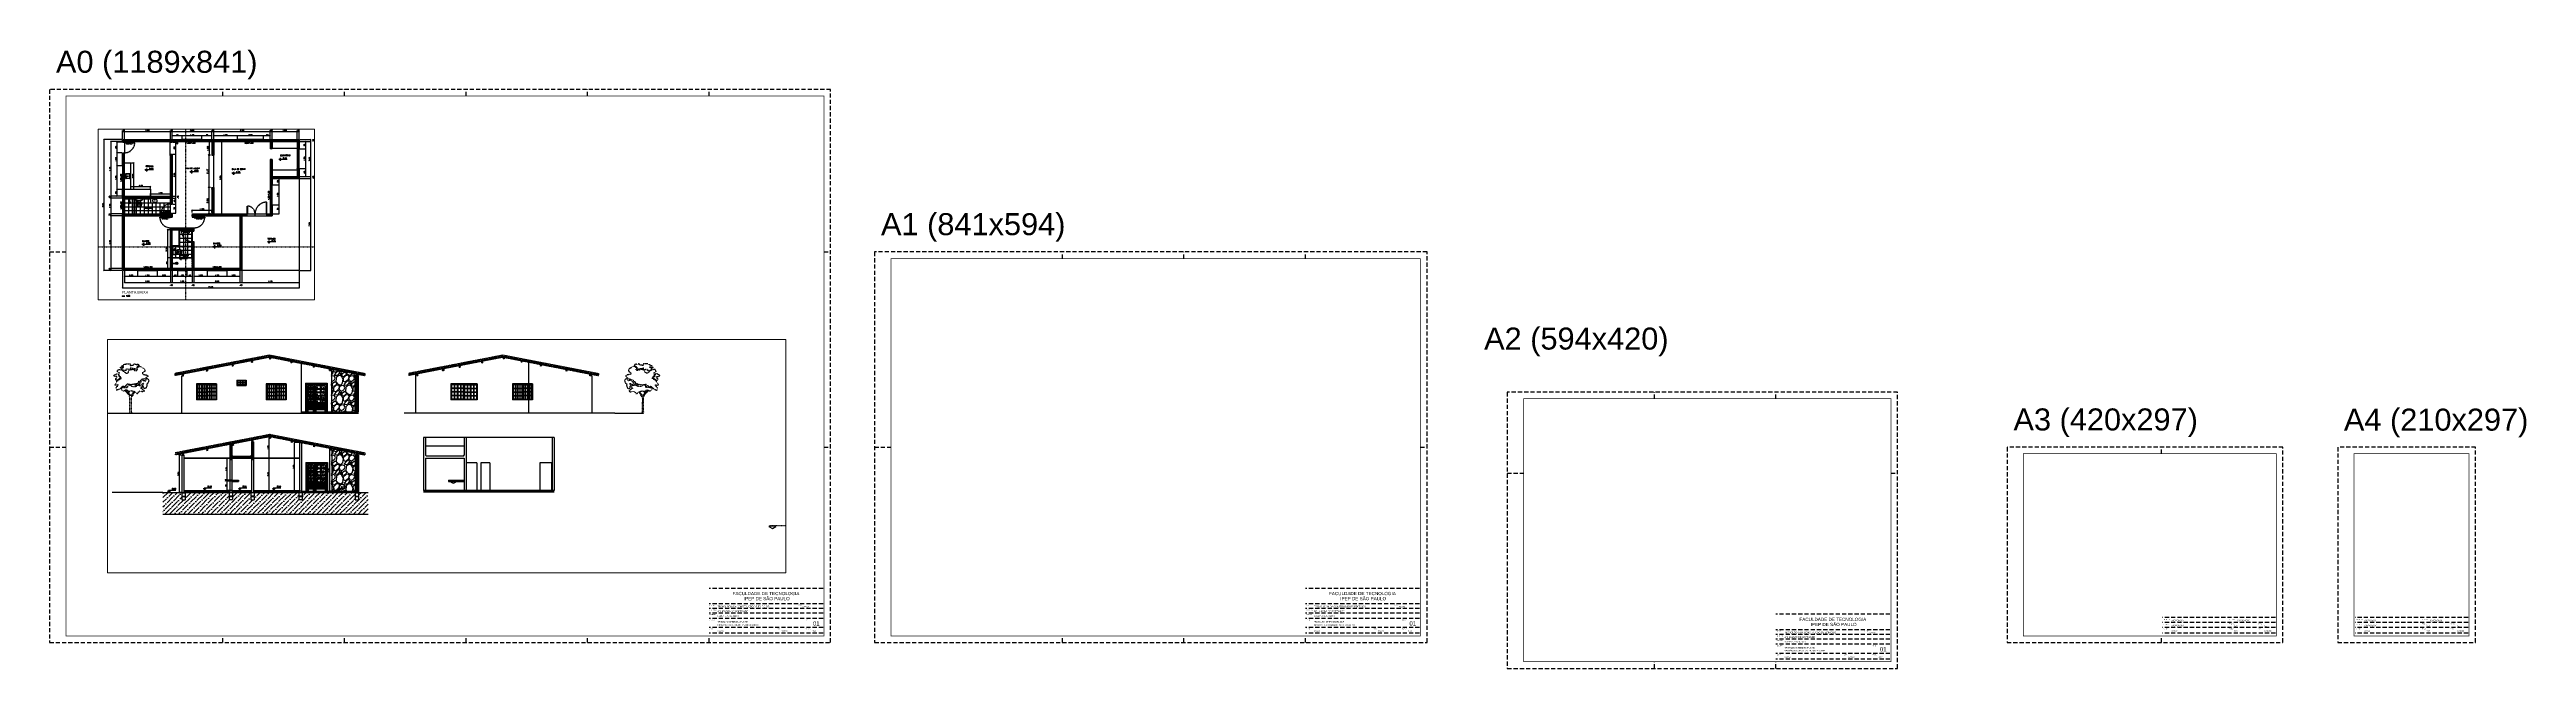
# Paper-space layout 'Folhas ABNT' of a CAD drawing. Header units: metres. Extents: x -17 to 3753, y -46 to 896.
# The model-space entities are those that its viewports show. They can reach past a viewport. Long polylines and large blocks are cut down to what shows.
import ezdxf

# ---------------------------------------------------------------- set-up
doc = ezdxf.new("R2010")
doc.units = ezdxf.units.M
for name, pattern in [('ACAD_ISO02W100', [15, 12, -3]), ('DIVIDE', [1.25, 0.5, -0.25, 0, -0.25, 0, -0.25]), ('HIDDEN', [9.525, 6.35, -3.175])]:
    doc.linetypes.add(name, pattern=pattern)
for name, color, linetype in [('ARQ-COTAS', 30, 'Continuous'), ('ARQ-ESQ-01', 1, 'ACAD_ISO02W100'), ('ARQ-ESQ-02', 2, 'Continuous'), ('ARQ-FOLHA', 7, 'HIDDEN'), ('ARQ-LINHACORTE', 3, 'DIVIDE'), ('ARQ-NIVEL', 1, 'Continuous'), ('ARQ-PECAS_SANITARIAS', 7, 'Continuous'), ('ARQ-PISO', 8, 'Continuous'), ('ARQ-TEXTO2', 2, 'Continuous'), ('ARQ-TEXTO3', 3, 'Continuous'), ('ARQ-TEXTO4', 4, 'Continuous'), ('ARQ_ALVENARIA', 4, 'Continuous'), ('ARQ_LINHA-02', 2, 'Continuous')]:
    doc.layers.add(name, color=color, linetype=linetype)
doc.layers.add('ARQ_VIEWPORT', color=30, linetype='Continuous', plot=False)
doc.styles.add('arial', font='arial.ttf')
doc.styles.add('ROMANS', font='romans.shx')
doc.dimstyles.new('1-100', dxfattribs={"dimtxt": 0.12, "dimasz": 0.1, "dimexe": 0.05, "dimexo": 0.1, "dimgap": 0.03, "dimtad": 1, "dimzin": 5, "dimdsep": 46, "dimtxsty": 'ROMANS', "dimblk": 'OBLIQUE', "dimcen": 0, "dimclrd": 256, "dimclre": 256, "dimclrt": 2, "dimadec": 0, "dimazin": 0, "dimtfac": 1, "dimtofl": 0, "dimtmove": 2, "dimatfit": 3, "dimfxl": 0.04, "dimtolj": 1, "dimtzin": 1, "dimarcsym": 0})
doc.dimstyles.new('1-50', dxfattribs={"dimscale": 0.5, "dimtxt": 0.2, "dimasz": 0.1, "dimexe": 0.05, "dimexo": 0.1, "dimgap": 0.03, "dimtad": 1, "dimzin": 5, "dimdsep": 46, "dimtxsty": 'ROMANS', "dimblk": 'OBLIQUE', "dimcen": 0, "dimclrd": 256, "dimclre": 256, "dimclrt": 2, "dimadec": 0, "dimazin": 0, "dimtfac": 1, "dimtofl": 0, "dimtmove": 2, "dimatfit": 3, "dimfxl": 0.04, "dimtolj": 1, "dimtzin": 1, "dimarcsym": 0})
pattern_1 = [(45, (0, 0), (-0.0148492424, 0.0148492424), [])]
pattern_2 = [(0, (0, 0), (0, 0.3), []), (90, (0, 0), (-0.3, 2e-17), [])]

# ---------------------------------------------------------------- blocks, each defined once
blk = doc.blocks.new('FOLHA A4')
at = {"layer": 'ARQ-FOLHA'}
for p, q in [((210, 0), (0, 0)), ((0, 0), (0, -297)), ((210, -297), (210, 0)), ((0, -297), (210, -297))]:
    blk.add_line(p, q, dxfattribs=at)
at = {"layer": 'ARQ-FOLHA', "const_width": 1}
blk.add_lwpolyline([(200, -10), (25, -10), (25, -287), (200, -287), (200, -10)], dxfattribs=at)
blk = doc.blocks.new('FOLHA A3')
at = {"layer": 'ARQ-FOLHA'}
for p, q in [((420, 0), (0, 0)), ((0, 0), (0, -297)), ((235, -10), (235, 0)), ((420, -297), (420, 0)), ((0, -297), (420, -297)), ((235, -297), (235, -287))]:
    blk.add_line(p, q, dxfattribs=at)
at = {"layer": 'ARQ-FOLHA', "const_width": 1}
blk.add_lwpolyline([(410, -10), (25, -10), (25, -287), (410, -287), (410, -10)], dxfattribs=at)
blk = doc.blocks.new('FOLHA A2')
at = {"layer": 'ARQ-FOLHA'}
for p, q in [((594, 0), (0, 0)), ((0, 0), (0, -420)), ((224, -10), (224, 0)), ((409, -10), (409, 0)), ((594, -420), (594, 0)), ((0, -123), (25, -123)), ((584, -123), (594, -123)), ((224, -420), (224, -410)), ((409, -420), (409, -410)), ((0, -420), (594, -420))]:
    blk.add_line(p, q, dxfattribs=at)
at = {"layer": 'ARQ-FOLHA', "const_width": 1}
blk.add_lwpolyline([(25, -410), (584, -410), (584, -10), (25, -10), (25, -410)], dxfattribs=at)
blk = doc.blocks.new('FOLHA A1')
at = {"layer": 'ARQ-FOLHA'}
for p, q in [((841, 0), (0, 0)), ((0, 0), (0, -594)), ((286, -10), (286, 0)), ((471, -10), (471, 0)), ((656, -10), (656, 0)), ((841, -594), (841, 0)), ((0, -297), (25, -297)), ((831, -297), (841, -297)), ((0, -594), (841, -594)), ((286, -594), (286, -584)), ((471, -594), (471, -584)), ((656, -594), (656, -584))]:
    blk.add_line(p, q, dxfattribs=at)
at = {"layer": 'ARQ-FOLHA', "const_width": 1}
blk.add_lwpolyline([(25, -10), (25, -584), (831, -584), (831, -10), (25, -10)], dxfattribs=at)
blk = doc.blocks.new('FOLHA A0')
at = {"layer": 'ARQ-FOLHA'}
for p, q in [((1189, 0), (0, 0)), ((0, 0), (0, -841)), ((264, -10), (264, 0)), ((449, -10), (449, 0)), ((634, -10), (634, 0)), ((819, -10), (819, 0)), ((1004, -10), (1004, 0)), ((1189, -841), (1189, 0)), ((0, -247), (25, -247)), ((1179, -247), (1189, -247)), ((0, -544), (25, -544)), ((1179, -544), (1189, -544)), ((264, -841), (264, -831)), ((449, -841), (449, -831)), ((634, -841), (634, -831)), ((819, -841), (819, -831)), ((1004, -841), (1004, -831))]:
    blk.add_line(p, q, dxfattribs=at)
at = {"layer": 'ARQ-FOLHA', "const_width": 1}
blk.add_lwpolyline([(1179, -10), (25, -10), (25, -831), (1179, -831), (1179, -10)], dxfattribs=at)
at = {"layer": 'ARQ-FOLHA'}
blk.add_lwpolyline([(0, -841), (1189, -841)], dxfattribs=at)
blk = doc.blocks.new('nivel planta')
at = {"layer": 'ARQ-NIVEL', "color": 1}
for p, q in [((0, 0), (-0.97, 0)), ((-0.88, 0.04), (-0.79, 0.04)), ((-0.88, 0.03), (-0.79, 0.03)), ((-0.88, 0.02), (-0.79, 0.02)), ((-0.88, 0.01), (-0.79, 0.01)), ((-0.88, 0.01), (-0.79, 0.01)), ((-0.87, 0.05), (-0.79, 0.05)), ((-0.87, 0.05), (-0.79, 0.05)), ((-0.86, 0.06), (-0.79, 0.06)), ((-0.85, 0.07), (-0.79, 0.07)), ((-0.84, 0.08), (-0.79, 0.08)), ((-0.83, 0.09), (-0.79, 0.09)), ((-0.79, 0.17), (-0.79, -0.18)), ((-0.79, 0), (-0.7, 0)), ((-0.79, -0.01), (-0.7, -0.01)), ((-0.79, -0.02), (-0.7, -0.02)), ((-0.79, -0.02), (-0.7, -0.02)), ((-0.79, -0.03), (-0.7, -0.03)), ((-0.79, -0.04), (-0.71, -0.04)), ((-0.79, -0.05), (-0.71, -0.05)), ((-0.79, -0.06), (-0.72, -0.06)), ((-0.79, -0.06), (-0.72, -0.06)), ((-0.79, -0.07), (-0.73, -0.07)), ((-0.79, -0.08), (-0.74, -0.08)), ((-0.79, -0.09), (-0.76, -0.09))]:
    blk.add_line(p, q, dxfattribs=at)
blk.add_circle((-0.79, 0), 0.0937, dxfattribs=at)
blk = doc.blocks.new('_Oblique')
at = {"color": 0, "linetype": 'ByBlock', "lineweight": -2}
blk.add_line((-0.5, -0.5), (0.5, 0.5), dxfattribs=at)
blk = doc.blocks.new('*D85')
at = {"layer": 'ARQ-COTAS', "lineweight": -2, "transparency": 16777216}
for p, q in [((519.52, 581.85), (519.37, 581.85)), ((519.52, 580.82), (519.37, 580.82)), ((519.42, 581.85), (519.42, 580.82))]:
    blk.add_line(p, q, dxfattribs=at)
at = {"layer": 'DEFPOINTS', "color": 0, "transparency": 16777216}
for p in [(519.42, 580.82), (519.62, 581.85), (519.62, 580.82)]:
    blk.add_point(p, dxfattribs=at)
at = {"layer": 'ARQ-COTAS', "lineweight": -2, "transparency": 16777216, "xscale": 0.1, "yscale": 0.1, "zscale": 0.1}
for p, rotation in [((519.42, 581.85), 90), ((519.42, 580.82), 270)]:
    blk.add_blockref('_Oblique', p, dxfattribs=dict(at, rotation=rotation))
at = {"layer": 'ARQ-COTAS', "color": 2, "transparency": 16777216, "insert": (519.33, 581.33), "char_height": 0.12, "attachment_point": 5, "rotation": 90, "style": 'ROMANS'}
blk.add_mtext('\\A1;1.03', dxfattribs=at)
blk = doc.blocks.new('*D86')
at = {"layer": 'ARQ-COTAS', "lineweight": -2, "transparency": 16777216}
for p, q in [((519.52, 580.82), (519.36, 580.82)), ((519.41, 580.82), (519.41, 578.35)), ((519.52, 578.35), (519.36, 578.35))]:
    blk.add_line(p, q, dxfattribs=at)
at = {"layer": 'DEFPOINTS', "color": 0, "transparency": 16777216}
for p in [(519.62, 580.82), (519.41, 578.35), (519.62, 578.35)]:
    blk.add_point(p, dxfattribs=at)
at = {"layer": 'ARQ-COTAS', "lineweight": -2, "transparency": 16777216, "xscale": 0.1, "yscale": 0.1, "zscale": 0.1}
for p, rotation in [((519.41, 580.82), 90), ((519.41, 578.35), 270)]:
    blk.add_blockref('_Oblique', p, dxfattribs=dict(at, rotation=rotation))
at = {"layer": 'ARQ-COTAS', "color": 2, "transparency": 16777216, "insert": (519.32, 579.58), "char_height": 0.12, "attachment_point": 5, "rotation": 90, "style": 'ROMANS'}
blk.add_mtext('\\A1;2.47', dxfattribs=at)
blk = doc.blocks.new('*D87')
at = {"layer": 'ARQ-COTAS', "lineweight": -2, "transparency": 16777216}
for p, q in [((519.52, 578.35), (519.36, 578.35)), ((519.41, 578.35), (519.41, 576.35)), ((519.52, 576.35), (519.36, 576.35))]:
    blk.add_line(p, q, dxfattribs=at)
at = {"layer": 'DEFPOINTS', "color": 0, "transparency": 16777216}
for p in [(519.62, 578.35), (519.41, 576.35), (519.62, 576.35)]:
    blk.add_point(p, dxfattribs=at)
at = {"layer": 'ARQ-COTAS', "lineweight": -2, "transparency": 16777216, "xscale": 0.1, "yscale": 0.1, "zscale": 0.1}
for p, rotation in [((519.41, 578.35), 90), ((519.41, 576.35), 270)]:
    blk.add_blockref('_Oblique', p, dxfattribs=dict(at, rotation=rotation))
at = {"layer": 'ARQ-COTAS', "color": 2, "transparency": 16777216, "insert": (519.32, 577.35), "char_height": 0.12, "attachment_point": 5, "rotation": 90, "style": 'ROMANS'}
blk.add_mtext('\\A1;2.00', dxfattribs=at)
blk = doc.blocks.new('*D88')
at = {"layer": 'ARQ-COTAS', "lineweight": -2, "transparency": 16777216}
for p, q in [((518.12, 576.45), (518.12, 576.65)), ((519.62, 576.6), (518.12, 576.6)), ((519.62, 576.45), (519.62, 576.65))]:
    blk.add_line(p, q, dxfattribs=at)
at = {"layer": 'DEFPOINTS', "color": 0, "transparency": 16777216}
for p in [(518.12, 576.6), (518.12, 576.35), (519.62, 576.35)]:
    blk.add_point(p, dxfattribs=at)
at = {"layer": 'ARQ-COTAS', "lineweight": -2, "transparency": 16777216, "xscale": 0.1, "yscale": 0.1, "zscale": 0.1, "rotation": 180}
blk.add_blockref('_Oblique', (518.12, 576.6), dxfattribs=at)
at = {"layer": 'ARQ-COTAS', "lineweight": -2, "transparency": 16777216, "xscale": 0.1, "yscale": 0.1, "zscale": 0.1}
blk.add_blockref('_Oblique', (519.62, 576.6), dxfattribs=at)
at = {"layer": 'ARQ-COTAS', "color": 2, "transparency": 16777216, "insert": (518.87, 576.69), "char_height": 0.12, "attachment_point": 5, "style": 'ROMANS'}
blk.add_mtext('\\A1;1.50', dxfattribs=at)
blk = doc.blocks.new('*D89')
at = {"layer": 'ARQ-PISO', "lineweight": -2, "transparency": 16777216}
for p, q in [((516.52, 575.15), (516.24, 575.15)), ((516.29, 572.2), (516.29, 575.15)), ((516.52, 572.2), (516.24, 572.2))]:
    blk.add_line(p, q, dxfattribs=at)
at = {"layer": 'DEFPOINTS', "color": 0, "transparency": 16777216}
for p in [(516.29, 575.15), (516.62, 575.15), (516.62, 572.2)]:
    blk.add_point(p, dxfattribs=at)
at = {"layer": 'ARQ-PISO', "lineweight": -2, "transparency": 16777216, "xscale": 0.1, "yscale": 0.1, "zscale": 0.1}
for p, rotation in [((516.29, 575.15), 90), ((516.29, 572.2), 270)]:
    blk.add_blockref('_Oblique', p, dxfattribs=dict(at, rotation=rotation))
at = {"layer": 'ARQ-PISO', "color": 2, "transparency": 16777216, "insert": (516.2, 573.67), "char_height": 0.12, "attachment_point": 5, "rotation": 90, "style": 'ROMANS'}
blk.add_mtext('\\A1;2.95', dxfattribs=at)
blk = doc.blocks.new('*D90')
at = {"layer": 'ARQ-COTAS', "lineweight": -2, "transparency": 16777216}
for p, q in [((512.97, 572.15), (512.97, 571.59)), ((512.97, 571.62), (513.97, 571.62)), ((513.97, 572), (513.97, 571.59))]:
    blk.add_line(p, q, dxfattribs=at)
at = {"layer": 'DEFPOINTS', "color": 0, "transparency": 16777216}
for p in [(512.97, 572.2), (513.97, 572.05), (513.97, 571.62)]:
    blk.add_point(p, dxfattribs=at)
at = {"layer": 'ARQ-COTAS', "lineweight": -2, "transparency": 16777216, "xscale": 0.05, "yscale": 0.05, "zscale": 0.05, "rotation": 180}
blk.add_blockref('_Oblique', (512.97, 571.62), dxfattribs=at)
at = {"layer": 'ARQ-COTAS', "lineweight": -2, "transparency": 16777216, "xscale": 0.05, "yscale": 0.05, "zscale": 0.05}
blk.add_blockref('_Oblique', (513.97, 571.62), dxfattribs=at)
at = {"layer": 'ARQ-COTAS', "color": 2, "transparency": 16777216, "insert": (513.47, 571.68), "char_height": 0.1, "attachment_point": 5, "style": 'ROMANS'}
blk.add_mtext('\\A1;1.00', dxfattribs=at)
blk = doc.blocks.new('*D91')
at = {"layer": 'ARQ-COTAS', "lineweight": -2, "transparency": 16777216}
for p, q in [((513.97, 572), (513.97, 571.59)), ((513.97, 571.62), (515.47, 571.62)), ((515.47, 572), (515.47, 571.59))]:
    blk.add_line(p, q, dxfattribs=at)
at = {"layer": 'DEFPOINTS', "color": 0, "transparency": 16777216}
for p in [(513.97, 572.05), (515.47, 572.05), (515.47, 571.62)]:
    blk.add_point(p, dxfattribs=at)
at = {"layer": 'ARQ-COTAS', "lineweight": -2, "transparency": 16777216, "xscale": 0.05, "yscale": 0.05, "zscale": 0.05, "rotation": 180}
blk.add_blockref('_Oblique', (513.97, 571.62), dxfattribs=at)
at = {"layer": 'ARQ-COTAS', "lineweight": -2, "transparency": 16777216, "xscale": 0.05, "yscale": 0.05, "zscale": 0.05}
blk.add_blockref('_Oblique', (515.47, 571.62), dxfattribs=at)
at = {"layer": 'ARQ-COTAS', "color": 2, "transparency": 16777216, "insert": (514.72, 571.68), "char_height": 0.1, "attachment_point": 5, "style": 'ROMANS'}
blk.add_mtext('\\A1;1.50', dxfattribs=at)
blk = doc.blocks.new('*D92')
at = {"layer": 'ARQ-COTAS', "lineweight": -2, "transparency": 16777216}
for p, q in [((515.47, 572), (515.47, 571.59)), ((515.47, 571.62), (516.47, 571.62)), ((516.47, 572.15), (516.47, 571.59))]:
    blk.add_line(p, q, dxfattribs=at)
at = {"layer": 'DEFPOINTS', "color": 0, "transparency": 16777216}
for p in [(515.47, 572.05), (516.47, 572.2), (516.47, 571.62)]:
    blk.add_point(p, dxfattribs=at)
at = {"layer": 'ARQ-COTAS', "lineweight": -2, "transparency": 16777216, "xscale": 0.05, "yscale": 0.05, "zscale": 0.05, "rotation": 180}
blk.add_blockref('_Oblique', (515.47, 571.62), dxfattribs=at)
at = {"layer": 'ARQ-COTAS', "lineweight": -2, "transparency": 16777216, "xscale": 0.05, "yscale": 0.05, "zscale": 0.05}
blk.add_blockref('_Oblique', (516.47, 571.62), dxfattribs=at)
at = {"layer": 'ARQ-COTAS', "color": 2, "transparency": 16777216, "insert": (515.97, 571.68), "char_height": 0.1, "attachment_point": 5, "style": 'ROMANS'}
blk.add_mtext('\\A1;1.00', dxfattribs=at)
blk = doc.blocks.new('*D93')
at = {"layer": 'ARQ-COTAS', "lineweight": -2, "transparency": 16777216}
for p, q in [((516.62, 572.15), (516.62, 571.59)), ((516.62, 571.62), (517.02, 571.62)), ((517.02, 572), (517.02, 571.59))]:
    blk.add_line(p, q, dxfattribs=at)
at = {"layer": 'DEFPOINTS', "color": 0, "transparency": 16777216}
for p in [(516.62, 572.2), (517.02, 572.05), (517.02, 571.62)]:
    blk.add_point(p, dxfattribs=at)
at = {"layer": 'ARQ-COTAS', "lineweight": -2, "transparency": 16777216, "xscale": 0.05, "yscale": 0.05, "zscale": 0.05, "rotation": 180}
blk.add_blockref('_Oblique', (516.62, 571.62), dxfattribs=at)
at = {"layer": 'ARQ-COTAS', "lineweight": -2, "transparency": 16777216, "xscale": 0.05, "yscale": 0.05, "zscale": 0.05}
blk.add_blockref('_Oblique', (517.02, 571.62), dxfattribs=at)
at = {"layer": 'ARQ-COTAS', "color": 2, "transparency": 16777216, "insert": (516.82, 571.68), "char_height": 0.1, "attachment_point": 5, "style": 'ROMANS'}
blk.add_mtext('\\A1;.40', dxfattribs=at)
blk = doc.blocks.new('*D94')
at = {"layer": 'ARQ-COTAS', "lineweight": -2, "transparency": 16777216}
for p, q in [((517.02, 572), (517.02, 571.59)), ((517.02, 571.62), (517.72, 571.62)), ((517.72, 572), (517.72, 571.59))]:
    blk.add_line(p, q, dxfattribs=at)
at = {"layer": 'DEFPOINTS', "color": 0, "transparency": 16777216}
for p in [(517.02, 572.05), (517.72, 572.05), (517.72, 571.62)]:
    blk.add_point(p, dxfattribs=at)
at = {"layer": 'ARQ-COTAS', "lineweight": -2, "transparency": 16777216, "xscale": 0.05, "yscale": 0.05, "zscale": 0.05, "rotation": 180}
blk.add_blockref('_Oblique', (517.02, 571.62), dxfattribs=at)
at = {"layer": 'ARQ-COTAS', "lineweight": -2, "transparency": 16777216, "xscale": 0.05, "yscale": 0.05, "zscale": 0.05}
blk.add_blockref('_Oblique', (517.72, 571.62), dxfattribs=at)
at = {"layer": 'ARQ-COTAS', "color": 2, "transparency": 16777216, "insert": (517.37, 571.68), "char_height": 0.1, "attachment_point": 5, "style": 'ROMANS'}
blk.add_mtext('\\A1;.70', dxfattribs=at)
blk = doc.blocks.new('*D95')
at = {"layer": 'ARQ-COTAS', "lineweight": -2, "transparency": 16777216}
for p, q in [((517.72, 572), (517.72, 571.59)), ((517.72, 571.62), (518.12, 571.62)), ((518.12, 572.15), (518.12, 571.59))]:
    blk.add_line(p, q, dxfattribs=at)
at = {"layer": 'DEFPOINTS', "color": 0, "transparency": 16777216}
for p in [(517.72, 572.05), (518.12, 572.2), (518.12, 571.62)]:
    blk.add_point(p, dxfattribs=at)
at = {"layer": 'ARQ-COTAS', "lineweight": -2, "transparency": 16777216, "xscale": 0.05, "yscale": 0.05, "zscale": 0.05, "rotation": 180}
blk.add_blockref('_Oblique', (517.72, 571.62), dxfattribs=at)
at = {"layer": 'ARQ-COTAS', "lineweight": -2, "transparency": 16777216, "xscale": 0.05, "yscale": 0.05, "zscale": 0.05}
blk.add_blockref('_Oblique', (518.12, 571.62), dxfattribs=at)
at = {"layer": 'ARQ-COTAS', "color": 2, "transparency": 16777216, "insert": (517.92, 571.68), "char_height": 0.1, "attachment_point": 5, "style": 'ROMANS'}
blk.add_mtext('\\A1;.40', dxfattribs=at)
blk = doc.blocks.new('*D96')
at = {"layer": 'ARQ-COTAS', "lineweight": -2, "transparency": 16777216}
for p, q in [((518.27, 572.15), (518.27, 571.59)), ((518.27, 571.62), (519.27, 571.62)), ((519.27, 572), (519.27, 571.59))]:
    blk.add_line(p, q, dxfattribs=at)
at = {"layer": 'DEFPOINTS', "color": 0, "transparency": 16777216}
for p in [(518.27, 572.2), (519.27, 572.05), (519.27, 571.62)]:
    blk.add_point(p, dxfattribs=at)
at = {"layer": 'ARQ-COTAS', "lineweight": -2, "transparency": 16777216, "xscale": 0.05, "yscale": 0.05, "zscale": 0.05, "rotation": 180}
blk.add_blockref('_Oblique', (518.27, 571.62), dxfattribs=at)
at = {"layer": 'ARQ-COTAS', "lineweight": -2, "transparency": 16777216, "xscale": 0.05, "yscale": 0.05, "zscale": 0.05}
blk.add_blockref('_Oblique', (519.27, 571.62), dxfattribs=at)
at = {"layer": 'ARQ-COTAS', "color": 2, "transparency": 16777216, "insert": (518.77, 571.68), "char_height": 0.1, "attachment_point": 5, "style": 'ROMANS'}
blk.add_mtext('\\A1;1.00', dxfattribs=at)
blk = doc.blocks.new('*D97')
at = {"layer": 'ARQ-COTAS', "lineweight": -2, "transparency": 16777216}
for p, q in [((519.27, 572), (519.27, 571.59)), ((519.27, 571.62), (520.77, 571.62)), ((520.77, 572), (520.77, 571.59))]:
    blk.add_line(p, q, dxfattribs=at)
at = {"layer": 'DEFPOINTS', "color": 0, "transparency": 16777216}
for p in [(519.27, 572.05), (520.77, 572.05), (520.77, 571.62)]:
    blk.add_point(p, dxfattribs=at)
at = {"layer": 'ARQ-COTAS', "lineweight": -2, "transparency": 16777216, "xscale": 0.05, "yscale": 0.05, "zscale": 0.05, "rotation": 180}
blk.add_blockref('_Oblique', (519.27, 571.62), dxfattribs=at)
at = {"layer": 'ARQ-COTAS', "lineweight": -2, "transparency": 16777216, "xscale": 0.05, "yscale": 0.05, "zscale": 0.05}
blk.add_blockref('_Oblique', (520.77, 571.62), dxfattribs=at)
at = {"layer": 'ARQ-COTAS', "color": 2, "transparency": 16777216, "insert": (520.02, 571.68), "char_height": 0.1, "attachment_point": 5, "style": 'ROMANS'}
blk.add_mtext('\\A1;1.50', dxfattribs=at)
blk = doc.blocks.new('*D98')
at = {"layer": 'ARQ-COTAS', "lineweight": -2, "transparency": 16777216}
for p, q in [((520.77, 572), (520.77, 571.59)), ((520.77, 571.62), (521.77, 571.62)), ((521.77, 572.15), (521.77, 571.59))]:
    blk.add_line(p, q, dxfattribs=at)
at = {"layer": 'DEFPOINTS', "color": 0, "transparency": 16777216}
for p in [(520.77, 572.05), (521.77, 572.2), (521.77, 571.62)]:
    blk.add_point(p, dxfattribs=at)
at = {"layer": 'ARQ-COTAS', "lineweight": -2, "transparency": 16777216, "xscale": 0.05, "yscale": 0.05, "zscale": 0.05, "rotation": 180}
blk.add_blockref('_Oblique', (520.77, 571.62), dxfattribs=at)
at = {"layer": 'ARQ-COTAS', "lineweight": -2, "transparency": 16777216, "xscale": 0.05, "yscale": 0.05, "zscale": 0.05}
blk.add_blockref('_Oblique', (521.77, 571.62), dxfattribs=at)
at = {"layer": 'ARQ-COTAS', "color": 2, "transparency": 16777216, "insert": (521.27, 571.68), "char_height": 0.1, "attachment_point": 5, "style": 'ROMANS'}
blk.add_mtext('\\A1;1.00', dxfattribs=at)
blk = doc.blocks.new('*D99')
at = {"layer": 'ARQ-COTAS', "lineweight": -2, "transparency": 16777216}
for p, q in [((512.97, 572.15), (512.97, 571.12)), ((516.47, 572.15), (516.47, 571.12)), ((512.97, 571.14), (516.47, 571.14))]:
    blk.add_line(p, q, dxfattribs=at)
at = {"layer": 'DEFPOINTS', "color": 0, "transparency": 16777216}
for p in [(512.97, 572.2), (516.47, 572.2), (516.47, 571.14)]:
    blk.add_point(p, dxfattribs=at)
at = {"layer": 'ARQ-COTAS', "lineweight": -2, "transparency": 16777216, "xscale": 0.05, "yscale": 0.05, "zscale": 0.05, "rotation": 180}
blk.add_blockref('_Oblique', (512.97, 571.14), dxfattribs=at)
at = {"layer": 'ARQ-COTAS', "lineweight": -2, "transparency": 16777216, "xscale": 0.05, "yscale": 0.05, "zscale": 0.05}
blk.add_blockref('_Oblique', (516.47, 571.14), dxfattribs=at)
at = {"layer": 'ARQ-COTAS', "color": 2, "transparency": 16777216, "insert": (514.72, 571.21), "char_height": 0.1, "attachment_point": 5, "style": 'ROMANS'}
blk.add_mtext('\\A1;3.50', dxfattribs=at)
blk = doc.blocks.new('*D100')
at = {"layer": 'ARQ-COTAS', "lineweight": -2, "transparency": 16777216}
for p, q in [((516.47, 572.15), (516.47, 571.12)), ((516.62, 572.15), (516.62, 571.12)), ((516.47, 571.14), (516.62, 571.14))]:
    blk.add_line(p, q, dxfattribs=at)
at = {"layer": 'DEFPOINTS', "color": 0, "transparency": 16777216}
for p in [(516.47, 572.2), (516.62, 572.2), (516.62, 571.14)]:
    blk.add_point(p, dxfattribs=at)
at = {"layer": 'ARQ-COTAS', "lineweight": -2, "transparency": 16777216, "xscale": 0.05, "yscale": 0.05, "zscale": 0.05, "rotation": 180}
blk.add_blockref('_Oblique', (516.47, 571.14), dxfattribs=at)
at = {"layer": 'ARQ-COTAS', "lineweight": -2, "transparency": 16777216, "xscale": 0.05, "yscale": 0.05, "zscale": 0.05}
blk.add_blockref('_Oblique', (516.62, 571.14), dxfattribs=at)
at = {"layer": 'ARQ-COTAS', "color": 2, "transparency": 16777216, "insert": (516.54, 570.94), "char_height": 0.1, "attachment_point": 5, "style": 'ROMANS'}
blk.add_mtext('\\A1;.15', dxfattribs=at)
blk = doc.blocks.new('*D101')
at = {"layer": 'ARQ-COTAS', "lineweight": -2, "transparency": 16777216}
for p, q in [((516.62, 572.15), (516.62, 571.12)), ((518.12, 572.15), (518.12, 571.12)), ((516.62, 571.14), (518.12, 571.14))]:
    blk.add_line(p, q, dxfattribs=at)
at = {"layer": 'DEFPOINTS', "color": 0, "transparency": 16777216}
for p in [(516.62, 572.2), (518.12, 572.2), (518.12, 571.14)]:
    blk.add_point(p, dxfattribs=at)
at = {"layer": 'ARQ-COTAS', "lineweight": -2, "transparency": 16777216, "xscale": 0.05, "yscale": 0.05, "zscale": 0.05, "rotation": 180}
blk.add_blockref('_Oblique', (516.62, 571.14), dxfattribs=at)
at = {"layer": 'ARQ-COTAS', "lineweight": -2, "transparency": 16777216, "xscale": 0.05, "yscale": 0.05, "zscale": 0.05}
blk.add_blockref('_Oblique', (518.12, 571.14), dxfattribs=at)
at = {"layer": 'ARQ-COTAS', "color": 2, "transparency": 16777216, "insert": (517.37, 571.21), "char_height": 0.1, "attachment_point": 5, "style": 'ROMANS'}
blk.add_mtext('\\A1;1.50', dxfattribs=at)
blk = doc.blocks.new('*D102')
at = {"layer": 'ARQ-COTAS', "lineweight": -2, "transparency": 16777216}
for p, q in [((518.12, 572.15), (518.12, 571.12)), ((518.27, 572.15), (518.27, 571.12)), ((518.12, 571.14), (518.27, 571.14))]:
    blk.add_line(p, q, dxfattribs=at)
at = {"layer": 'DEFPOINTS', "color": 0, "transparency": 16777216}
for p in [(518.12, 572.2), (518.27, 572.2), (518.27, 571.14)]:
    blk.add_point(p, dxfattribs=at)
at = {"layer": 'ARQ-COTAS', "lineweight": -2, "transparency": 16777216, "xscale": 0.05, "yscale": 0.05, "zscale": 0.05, "rotation": 180}
blk.add_blockref('_Oblique', (518.12, 571.14), dxfattribs=at)
at = {"layer": 'ARQ-COTAS', "lineweight": -2, "transparency": 16777216, "xscale": 0.05, "yscale": 0.05, "zscale": 0.05}
blk.add_blockref('_Oblique', (518.27, 571.14), dxfattribs=at)
at = {"layer": 'ARQ-COTAS', "color": 2, "transparency": 16777216, "insert": (518.19, 570.94), "char_height": 0.1, "attachment_point": 5, "style": 'ROMANS'}
blk.add_mtext('\\A1;.15', dxfattribs=at)
blk = doc.blocks.new('*D103')
at = {"layer": 'ARQ-COTAS', "lineweight": -2, "transparency": 16777216}
for p, q in [((518.27, 572.15), (518.27, 571.12)), ((521.77, 572.15), (521.77, 571.12)), ((518.27, 571.14), (521.77, 571.14))]:
    blk.add_line(p, q, dxfattribs=at)
at = {"layer": 'DEFPOINTS', "color": 0, "transparency": 16777216}
for p in [(518.27, 572.2), (521.77, 572.2), (521.77, 571.14)]:
    blk.add_point(p, dxfattribs=at)
at = {"layer": 'ARQ-COTAS', "lineweight": -2, "transparency": 16777216, "xscale": 0.05, "yscale": 0.05, "zscale": 0.05, "rotation": 180}
blk.add_blockref('_Oblique', (518.27, 571.14), dxfattribs=at)
at = {"layer": 'ARQ-COTAS', "lineweight": -2, "transparency": 16777216, "xscale": 0.05, "yscale": 0.05, "zscale": 0.05}
blk.add_blockref('_Oblique', (521.77, 571.14), dxfattribs=at)
at = {"layer": 'ARQ-COTAS', "color": 2, "transparency": 16777216, "insert": (520.02, 571.21), "char_height": 0.1, "attachment_point": 5, "style": 'ROMANS'}
blk.add_mtext('\\A1;3.50', dxfattribs=at)
blk = doc.blocks.new('*D104')
at = {"layer": 'ARQ-COTAS', "lineweight": -2, "transparency": 16777216}
for p, q in [((521.77, 572.15), (521.77, 571.12)), ((521.92, 572), (521.92, 571.12)), ((521.77, 571.14), (521.92, 571.14))]:
    blk.add_line(p, q, dxfattribs=at)
at = {"layer": 'DEFPOINTS', "color": 0, "transparency": 16777216}
for p in [(521.77, 572.2), (521.92, 572.05), (521.92, 571.14)]:
    blk.add_point(p, dxfattribs=at)
at = {"layer": 'ARQ-COTAS', "lineweight": -2, "transparency": 16777216, "xscale": 0.05, "yscale": 0.05, "zscale": 0.05, "rotation": 180}
blk.add_blockref('_Oblique', (521.77, 571.14), dxfattribs=at)
at = {"layer": 'ARQ-COTAS', "lineweight": -2, "transparency": 16777216, "xscale": 0.05, "yscale": 0.05, "zscale": 0.05}
blk.add_blockref('_Oblique', (521.92, 571.14), dxfattribs=at)
at = {"layer": 'ARQ-COTAS', "color": 2, "transparency": 16777216, "insert": (521.84, 570.94), "char_height": 0.1, "attachment_point": 5, "style": 'ROMANS'}
blk.add_mtext('\\A1;.15', dxfattribs=at)
blk = doc.blocks.new('*D105')
at = {"layer": 'ARQ-COTAS', "lineweight": -2, "transparency": 16777216}
for p, q in [((521.92, 572), (521.92, 571.12)), ((526.27, 572), (526.27, 571.12)), ((521.92, 571.14), (526.27, 571.14))]:
    blk.add_line(p, q, dxfattribs=at)
at = {"layer": 'DEFPOINTS', "color": 0, "transparency": 16777216}
for p in [(521.92, 572.05), (526.27, 572.05), (526.27, 571.14)]:
    blk.add_point(p, dxfattribs=at)
at = {"layer": 'ARQ-COTAS', "lineweight": -2, "transparency": 16777216, "xscale": 0.05, "yscale": 0.05, "zscale": 0.05, "rotation": 180}
blk.add_blockref('_Oblique', (521.92, 571.14), dxfattribs=at)
at = {"layer": 'ARQ-COTAS', "lineweight": -2, "transparency": 16777216, "xscale": 0.05, "yscale": 0.05, "zscale": 0.05}
blk.add_blockref('_Oblique', (526.27, 571.14), dxfattribs=at)
at = {"layer": 'ARQ-COTAS', "color": 2, "transparency": 16777216, "insert": (524.09, 571.21), "char_height": 0.1, "attachment_point": 5, "style": 'ROMANS'}
blk.add_mtext('\\A1;4.35', dxfattribs=at)
blk = doc.blocks.new('*D106')
at = {"layer": 'ARQ-COTAS', "lineweight": -2, "transparency": 16777216}
for p, q in [((512.82, 572), (512.82, 570.7)), ((526.27, 572), (526.27, 570.7)), ((512.82, 570.72), (526.27, 570.72))]:
    blk.add_line(p, q, dxfattribs=at)
at = {"layer": 'DEFPOINTS', "color": 0, "transparency": 16777216}
for p in [(512.82, 572.05), (526.27, 572.05), (526.27, 570.72)]:
    blk.add_point(p, dxfattribs=at)
at = {"layer": 'ARQ-COTAS', "lineweight": -2, "transparency": 16777216, "xscale": 0.05, "yscale": 0.05, "zscale": 0.05, "rotation": 180}
blk.add_blockref('_Oblique', (512.82, 570.72), dxfattribs=at)
at = {"layer": 'ARQ-COTAS', "lineweight": -2, "transparency": 16777216, "xscale": 0.05, "yscale": 0.05, "zscale": 0.05}
blk.add_blockref('_Oblique', (526.27, 570.72), dxfattribs=at)
at = {"layer": 'ARQ-COTAS', "color": 2, "transparency": 16777216, "insert": (519.54, 570.79), "char_height": 0.1, "attachment_point": 5, "style": 'ROMANS'}
blk.add_mtext('\\A1;13.45', dxfattribs=at)
blk = doc.blocks.new('*D107')
at = {"layer": 'ARQ-COTAS', "lineweight": -2, "transparency": 16777216}
for p, q in [((512.77, 581.8), (512.38, 581.8)), ((512.77, 581), (512.38, 581)), ((512.4, 581.8), (512.4, 581))]:
    blk.add_line(p, q, dxfattribs=at)
at = {"layer": 'DEFPOINTS', "color": 0, "transparency": 16777216}
for p in [(512.4, 581), (512.82, 581.8), (512.82, 581)]:
    blk.add_point(p, dxfattribs=at)
at = {"layer": 'ARQ-COTAS', "lineweight": -2, "transparency": 16777216, "xscale": 0.05, "yscale": 0.05, "zscale": 0.05}
for p, rotation in [((512.4, 581.8), 90), ((512.4, 581), 270)]:
    blk.add_blockref('_Oblique', p, dxfattribs=dict(at, rotation=rotation))
at = {"layer": 'ARQ-COTAS', "color": 2, "transparency": 16777216, "insert": (512.34, 581.4), "char_height": 0.1, "attachment_point": 5, "rotation": 90, "style": 'ROMANS'}
blk.add_mtext('\\A1;.80', dxfattribs=at)
blk = doc.blocks.new('*D108')
at = {"layer": 'ARQ-COTAS', "lineweight": -2, "transparency": 16777216}
for p, q in [((512.77, 581), (512.38, 581)), ((512.4, 581), (512.4, 580)), ((512.77, 580), (512.38, 580))]:
    blk.add_line(p, q, dxfattribs=at)
at = {"layer": 'DEFPOINTS', "color": 0, "transparency": 16777216}
for p in [(512.82, 581), (512.4, 580), (512.82, 580)]:
    blk.add_point(p, dxfattribs=at)
at = {"layer": 'ARQ-COTAS', "lineweight": -2, "transparency": 16777216, "xscale": 0.05, "yscale": 0.05, "zscale": 0.05}
for p, rotation in [((512.4, 581), 90), ((512.4, 580), 270)]:
    blk.add_blockref('_Oblique', p, dxfattribs=dict(at, rotation=rotation))
at = {"layer": 'ARQ-COTAS', "color": 2, "transparency": 16777216, "insert": (512.34, 580.5), "char_height": 0.1, "attachment_point": 5, "rotation": 90, "style": 'ROMANS'}
blk.add_mtext('\\A1;1.00', dxfattribs=at)
blk = doc.blocks.new('*D109')
at = {"layer": 'ARQ-COTAS', "lineweight": -2, "transparency": 16777216}
for p, q in [((512.77, 580), (512.38, 580)), ((512.4, 580), (512.4, 578.2)), ((512.77, 578.2), (512.38, 578.2))]:
    blk.add_line(p, q, dxfattribs=at)
at = {"layer": 'DEFPOINTS', "color": 0, "transparency": 16777216}
for p in [(512.82, 580), (512.4, 578.2), (512.82, 578.2)]:
    blk.add_point(p, dxfattribs=at)
at = {"layer": 'ARQ-COTAS', "lineweight": -2, "transparency": 16777216, "xscale": 0.05, "yscale": 0.05, "zscale": 0.05}
for p, rotation in [((512.4, 580), 90), ((512.4, 578.2), 270)]:
    blk.add_blockref('_Oblique', p, dxfattribs=dict(at, rotation=rotation))
at = {"layer": 'ARQ-COTAS', "color": 2, "transparency": 16777216, "insert": (512.34, 579.1), "char_height": 0.1, "attachment_point": 5, "rotation": 90, "style": 'ROMANS'}
blk.add_mtext('\\A1;1.80', dxfattribs=at)
blk = doc.blocks.new('*D110')
at = {"layer": 'ARQ-COTAS', "lineweight": -2, "transparency": 16777216}
for p, q in [((512.77, 578.2), (512.38, 578.2)), ((512.92, 577.7), (512.38, 577.7)), ((512.4, 578.2), (512.4, 577.7))]:
    blk.add_line(p, q, dxfattribs=at)
at = {"layer": 'DEFPOINTS', "color": 0, "transparency": 16777216}
for p in [(512.4, 577.7), (512.82, 578.2), (512.97, 577.7)]:
    blk.add_point(p, dxfattribs=at)
at = {"layer": 'ARQ-COTAS', "lineweight": -2, "transparency": 16777216, "xscale": 0.05, "yscale": 0.05, "zscale": 0.05}
for p, rotation in [((512.4, 578.2), 90), ((512.4, 577.7), 270)]:
    blk.add_blockref('_Oblique', p, dxfattribs=dict(at, rotation=rotation))
at = {"layer": 'ARQ-COTAS', "color": 2, "transparency": 16777216, "insert": (512.34, 577.95), "char_height": 0.1, "attachment_point": 5, "rotation": 90, "style": 'ROMANS'}
blk.add_mtext('\\A1;.50', dxfattribs=at)
blk = doc.blocks.new('*D111')
at = {"layer": 'ARQ-COTAS', "lineweight": -2, "transparency": 16777216}
for p, q in [((512.77, 582), (511.4, 582)), ((511.42, 582), (511.42, 572.05)), ((512.77, 572.05), (511.4, 572.05))]:
    blk.add_line(p, q, dxfattribs=at)
at = {"layer": 'DEFPOINTS', "color": 0, "transparency": 16777216}
for p in [(512.82, 582), (511.42, 572.05), (512.82, 572.05)]:
    blk.add_point(p, dxfattribs=at)
at = {"layer": 'ARQ-COTAS', "lineweight": -2, "transparency": 16777216, "xscale": 0.05, "yscale": 0.05, "zscale": 0.05}
for p, rotation in [((511.42, 582), 90), ((511.42, 572.05), 270)]:
    blk.add_blockref('_Oblique', p, dxfattribs=dict(at, rotation=rotation))
at = {"layer": 'ARQ-COTAS', "color": 2, "transparency": 16777216, "insert": (511.36, 577.02), "char_height": 0.1, "attachment_point": 5, "rotation": 90, "style": 'ROMANS'}
blk.add_mtext('\\A1;9.95', dxfattribs=at)
blk = doc.blocks.new('*D112')
at = {"layer": 'ARQ-COTAS', "lineweight": -2, "transparency": 16777216}
for p, q in [((523.57, 581.9), (523.57, 582.3)), ((524.07, 582.28), (523.57, 582.28)), ((524.07, 581.9), (524.07, 582.3))]:
    blk.add_line(p, q, dxfattribs=at)
at = {"layer": 'DEFPOINTS', "color": 0, "transparency": 16777216}
for p in [(523.57, 582.28), (523.57, 581.85), (524.07, 581.85)]:
    blk.add_point(p, dxfattribs=at)
at = {"layer": 'ARQ-COTAS', "lineweight": -2, "transparency": 16777216, "xscale": 0.05, "yscale": 0.05, "zscale": 0.05, "rotation": 180}
blk.add_blockref('_Oblique', (523.57, 582.28), dxfattribs=at)
at = {"layer": 'ARQ-COTAS', "lineweight": -2, "transparency": 16777216, "xscale": 0.05, "yscale": 0.05, "zscale": 0.05}
blk.add_blockref('_Oblique', (524.07, 582.28), dxfattribs=at)
at = {"layer": 'ARQ-COTAS', "color": 2, "transparency": 16777216, "insert": (523.82, 582.34), "char_height": 0.1, "attachment_point": 5, "style": 'ROMANS'}
blk.add_mtext('\\A1;.50', dxfattribs=at)
blk = doc.blocks.new('*D113')
at = {"layer": 'ARQ-COTAS', "lineweight": -2, "transparency": 16777216}
for p, q in [((521.57, 582.05), (521.57, 582.3)), ((523.57, 582.28), (521.57, 582.28)), ((523.57, 581.9), (523.57, 582.3))]:
    blk.add_line(p, q, dxfattribs=at)
at = {"layer": 'DEFPOINTS', "color": 0, "transparency": 16777216}
for p in [(521.57, 582.28), (521.57, 582), (523.57, 581.85)]:
    blk.add_point(p, dxfattribs=at)
at = {"layer": 'ARQ-COTAS', "lineweight": -2, "transparency": 16777216, "xscale": 0.05, "yscale": 0.05, "zscale": 0.05, "rotation": 180}
blk.add_blockref('_Oblique', (521.57, 582.28), dxfattribs=at)
at = {"layer": 'ARQ-COTAS', "lineweight": -2, "transparency": 16777216, "xscale": 0.05, "yscale": 0.05, "zscale": 0.05}
blk.add_blockref('_Oblique', (523.57, 582.28), dxfattribs=at)
at = {"layer": 'ARQ-COTAS', "color": 2, "transparency": 16777216, "insert": (522.57, 582.34), "char_height": 0.1, "attachment_point": 5, "style": 'ROMANS'}
blk.add_mtext('\\A1;2.00', dxfattribs=at)
blk = doc.blocks.new('*D114')
at = {"layer": 'ARQ-COTAS', "lineweight": -2, "transparency": 16777216}
for p, q in [((519.77, 581.9), (519.77, 582.3)), ((521.57, 582.28), (519.77, 582.28)), ((521.57, 582.05), (521.57, 582.3))]:
    blk.add_line(p, q, dxfattribs=at)
at = {"layer": 'DEFPOINTS', "color": 0, "transparency": 16777216}
for p in [(519.77, 582.28), (519.77, 581.85), (521.57, 582)]:
    blk.add_point(p, dxfattribs=at)
at = {"layer": 'ARQ-COTAS', "lineweight": -2, "transparency": 16777216, "xscale": 0.05, "yscale": 0.05, "zscale": 0.05, "rotation": 180}
blk.add_blockref('_Oblique', (519.77, 582.28), dxfattribs=at)
at = {"layer": 'ARQ-COTAS', "lineweight": -2, "transparency": 16777216, "xscale": 0.05, "yscale": 0.05, "zscale": 0.05}
blk.add_blockref('_Oblique', (521.57, 582.28), dxfattribs=at)
at = {"layer": 'ARQ-COTAS', "color": 2, "transparency": 16777216, "insert": (520.67, 582.34), "char_height": 0.1, "attachment_point": 5, "style": 'ROMANS'}
blk.add_mtext('\\A1;1.80', dxfattribs=at)
blk = doc.blocks.new('*D115')
at = {"layer": 'ARQ-COTAS', "lineweight": -2, "transparency": 16777216}
for p, q in [((518.87, 581.9), (518.87, 582.3)), ((519.62, 582.28), (518.87, 582.28)), ((519.62, 581.9), (519.62, 582.3))]:
    blk.add_line(p, q, dxfattribs=at)
at = {"layer": 'DEFPOINTS', "color": 0, "transparency": 16777216}
for p in [(518.87, 582.28), (518.87, 581.85), (519.62, 581.85)]:
    blk.add_point(p, dxfattribs=at)
at = {"layer": 'ARQ-COTAS', "lineweight": -2, "transparency": 16777216, "xscale": 0.05, "yscale": 0.05, "zscale": 0.05, "rotation": 180}
blk.add_blockref('_Oblique', (518.87, 582.28), dxfattribs=at)
at = {"layer": 'ARQ-COTAS', "lineweight": -2, "transparency": 16777216, "xscale": 0.05, "yscale": 0.05, "zscale": 0.05}
blk.add_blockref('_Oblique', (519.62, 582.28), dxfattribs=at)
at = {"layer": 'ARQ-COTAS', "color": 2, "transparency": 16777216, "insert": (519.24, 582.34), "char_height": 0.1, "attachment_point": 5, "style": 'ROMANS'}
blk.add_mtext('\\A1;.75', dxfattribs=at)
blk = doc.blocks.new('*D116')
at = {"layer": 'ARQ-COTAS', "lineweight": -2, "transparency": 16777216}
for p, q in [((517.37, 581.9), (517.37, 582.3)), ((518.87, 582.28), (517.37, 582.28)), ((518.87, 581.9), (518.87, 582.3))]:
    blk.add_line(p, q, dxfattribs=at)
at = {"layer": 'DEFPOINTS', "color": 0, "transparency": 16777216}
for p in [(517.37, 582.28), (517.37, 581.85), (518.87, 581.85)]:
    blk.add_point(p, dxfattribs=at)
at = {"layer": 'ARQ-COTAS', "lineweight": -2, "transparency": 16777216, "xscale": 0.05, "yscale": 0.05, "zscale": 0.05, "rotation": 180}
blk.add_blockref('_Oblique', (517.37, 582.28), dxfattribs=at)
at = {"layer": 'ARQ-COTAS', "lineweight": -2, "transparency": 16777216, "xscale": 0.05, "yscale": 0.05, "zscale": 0.05}
blk.add_blockref('_Oblique', (518.87, 582.28), dxfattribs=at)
at = {"layer": 'ARQ-COTAS', "color": 2, "transparency": 16777216, "insert": (518.12, 582.34), "char_height": 0.1, "attachment_point": 5, "style": 'ROMANS'}
blk.add_mtext('\\A1;1.50', dxfattribs=at)
blk = doc.blocks.new('*D117')
at = {"layer": 'ARQ-COTAS', "lineweight": -2, "transparency": 16777216}
for p, q in [((516.62, 581.9), (516.62, 582.3)), ((517.37, 582.28), (516.62, 582.28)), ((517.37, 581.9), (517.37, 582.3))]:
    blk.add_line(p, q, dxfattribs=at)
at = {"layer": 'DEFPOINTS', "color": 0, "transparency": 16777216}
for p in [(516.62, 582.28), (516.62, 581.85), (517.37, 581.85)]:
    blk.add_point(p, dxfattribs=at)
at = {"layer": 'ARQ-COTAS', "lineweight": -2, "transparency": 16777216, "xscale": 0.05, "yscale": 0.05, "zscale": 0.05, "rotation": 180}
blk.add_blockref('_Oblique', (516.62, 582.28), dxfattribs=at)
at = {"layer": 'ARQ-COTAS', "lineweight": -2, "transparency": 16777216, "xscale": 0.05, "yscale": 0.05, "zscale": 0.05}
blk.add_blockref('_Oblique', (517.37, 582.28), dxfattribs=at)
at = {"layer": 'ARQ-COTAS', "color": 2, "transparency": 16777216, "insert": (516.99, 582.34), "char_height": 0.1, "attachment_point": 5, "style": 'ROMANS'}
blk.add_mtext('\\A1;.75', dxfattribs=at)
blk = doc.blocks.new('*D118')
at = {"layer": 'ARQ-COTAS', "lineweight": -2, "transparency": 16777216}
for p, q in [((512.82, 582.05), (512.82, 582.66)), ((512.82, 582.63), (512.97, 582.63)), ((512.97, 581.9), (512.97, 582.66))]:
    blk.add_line(p, q, dxfattribs=at)
at = {"layer": 'DEFPOINTS', "color": 0, "transparency": 16777216}
for p in [(512.97, 582.63), (512.82, 582), (512.97, 581.85)]:
    blk.add_point(p, dxfattribs=at)
at = {"layer": 'ARQ-COTAS', "lineweight": -2, "transparency": 16777216, "xscale": 0.05, "yscale": 0.05, "zscale": 0.05, "rotation": 180}
blk.add_blockref('_Oblique', (512.82, 582.63), dxfattribs=at)
at = {"layer": 'ARQ-COTAS', "lineweight": -2, "transparency": 16777216, "xscale": 0.05, "yscale": 0.05, "zscale": 0.05}
blk.add_blockref('_Oblique', (512.97, 582.63), dxfattribs=at)
at = {"layer": 'ARQ-COTAS', "color": 2, "transparency": 16777216, "insert": (512.89, 582.73), "char_height": 0.1, "attachment_point": 5, "style": 'ROMANS'}
blk.add_mtext('\\A1;.15', dxfattribs=at)
blk = doc.blocks.new('*D119')
at = {"layer": 'ARQ-COTAS', "lineweight": -2, "transparency": 16777216}
for p, q in [((512.97, 581.9), (512.97, 582.66)), ((512.97, 582.63), (516.47, 582.63)), ((516.47, 581.9), (516.47, 582.66))]:
    blk.add_line(p, q, dxfattribs=at)
at = {"layer": 'DEFPOINTS', "color": 0, "transparency": 16777216}
for p in [(516.47, 582.63), (512.97, 581.85), (516.47, 581.85)]:
    blk.add_point(p, dxfattribs=at)
at = {"layer": 'ARQ-COTAS', "lineweight": -2, "transparency": 16777216, "xscale": 0.05, "yscale": 0.05, "zscale": 0.05, "rotation": 180}
blk.add_blockref('_Oblique', (512.97, 582.63), dxfattribs=at)
at = {"layer": 'ARQ-COTAS', "lineweight": -2, "transparency": 16777216, "xscale": 0.05, "yscale": 0.05, "zscale": 0.05}
blk.add_blockref('_Oblique', (516.47, 582.63), dxfattribs=at)
at = {"layer": 'ARQ-COTAS', "color": 2, "transparency": 16777216, "insert": (514.72, 582.7), "char_height": 0.1, "attachment_point": 5, "style": 'ROMANS'}
blk.add_mtext('\\A1;3.50', dxfattribs=at)
blk = doc.blocks.new('*D120')
at = {"layer": 'ARQ-COTAS', "lineweight": -2, "transparency": 16777216}
for p, q in [((516.47, 581.9), (516.47, 582.66)), ((516.47, 582.63), (516.62, 582.63)), ((516.62, 581.9), (516.62, 582.66))]:
    blk.add_line(p, q, dxfattribs=at)
at = {"layer": 'DEFPOINTS', "color": 0, "transparency": 16777216}
for p in [(516.62, 582.63), (516.47, 581.85), (516.62, 581.85)]:
    blk.add_point(p, dxfattribs=at)
at = {"layer": 'ARQ-COTAS', "lineweight": -2, "transparency": 16777216, "xscale": 0.05, "yscale": 0.05, "zscale": 0.05, "rotation": 180}
blk.add_blockref('_Oblique', (516.47, 582.63), dxfattribs=at)
at = {"layer": 'ARQ-COTAS', "lineweight": -2, "transparency": 16777216, "xscale": 0.05, "yscale": 0.05, "zscale": 0.05}
blk.add_blockref('_Oblique', (516.62, 582.63), dxfattribs=at)
at = {"layer": 'ARQ-COTAS', "color": 2, "transparency": 16777216, "insert": (516.54, 582.73), "char_height": 0.1, "attachment_point": 5, "style": 'ROMANS'}
blk.add_mtext('\\A1;.15', dxfattribs=at)
blk = doc.blocks.new('*D121')
at = {"layer": 'ARQ-COTAS', "lineweight": -2, "transparency": 16777216}
for p, q in [((516.62, 581.9), (516.62, 582.66)), ((516.62, 582.63), (519.62, 582.63)), ((519.62, 581.9), (519.62, 582.66))]:
    blk.add_line(p, q, dxfattribs=at)
at = {"layer": 'DEFPOINTS', "color": 0, "transparency": 16777216}
for p in [(519.62, 582.63), (516.62, 581.85), (519.62, 581.85)]:
    blk.add_point(p, dxfattribs=at)
at = {"layer": 'ARQ-COTAS', "lineweight": -2, "transparency": 16777216, "xscale": 0.05, "yscale": 0.05, "zscale": 0.05, "rotation": 180}
blk.add_blockref('_Oblique', (516.62, 582.63), dxfattribs=at)
at = {"layer": 'ARQ-COTAS', "lineweight": -2, "transparency": 16777216, "xscale": 0.05, "yscale": 0.05, "zscale": 0.05}
blk.add_blockref('_Oblique', (519.62, 582.63), dxfattribs=at)
at = {"layer": 'ARQ-COTAS', "color": 2, "transparency": 16777216, "insert": (518.12, 582.7), "char_height": 0.1, "attachment_point": 5, "style": 'ROMANS'}
blk.add_mtext('\\A1;3.00', dxfattribs=at)
blk = doc.blocks.new('*D122')
at = {"layer": 'ARQ-COTAS', "lineweight": -2, "transparency": 16777216}
for p, q in [((519.62, 581.9), (519.62, 582.66)), ((519.62, 582.63), (519.77, 582.63)), ((519.77, 581.9), (519.77, 582.66))]:
    blk.add_line(p, q, dxfattribs=at)
at = {"layer": 'DEFPOINTS', "color": 0, "transparency": 16777216}
for p in [(519.77, 582.63), (519.62, 581.85), (519.77, 581.85)]:
    blk.add_point(p, dxfattribs=at)
at = {"layer": 'ARQ-COTAS', "lineweight": -2, "transparency": 16777216, "xscale": 0.05, "yscale": 0.05, "zscale": 0.05, "rotation": 180}
blk.add_blockref('_Oblique', (519.62, 582.63), dxfattribs=at)
at = {"layer": 'ARQ-COTAS', "lineweight": -2, "transparency": 16777216, "xscale": 0.05, "yscale": 0.05, "zscale": 0.05}
blk.add_blockref('_Oblique', (519.77, 582.63), dxfattribs=at)
at = {"layer": 'ARQ-COTAS', "color": 2, "transparency": 16777216, "insert": (519.69, 582.73), "char_height": 0.1, "attachment_point": 5, "style": 'ROMANS'}
blk.add_mtext('\\A1;.15', dxfattribs=at)
blk = doc.blocks.new('*D123')
at = {"layer": 'ARQ-COTAS', "lineweight": -2, "transparency": 16777216}
for p, q in [((519.77, 581.9), (519.77, 582.66)), ((519.77, 582.63), (524.07, 582.63)), ((524.07, 581.9), (524.07, 582.66))]:
    blk.add_line(p, q, dxfattribs=at)
at = {"layer": 'DEFPOINTS', "color": 0, "transparency": 16777216}
for p in [(524.07, 582.63), (519.77, 581.85), (524.07, 581.85)]:
    blk.add_point(p, dxfattribs=at)
at = {"layer": 'ARQ-COTAS', "lineweight": -2, "transparency": 16777216, "xscale": 0.05, "yscale": 0.05, "zscale": 0.05, "rotation": 180}
blk.add_blockref('_Oblique', (519.77, 582.63), dxfattribs=at)
at = {"layer": 'ARQ-COTAS', "lineweight": -2, "transparency": 16777216, "xscale": 0.05, "yscale": 0.05, "zscale": 0.05}
blk.add_blockref('_Oblique', (524.07, 582.63), dxfattribs=at)
at = {"layer": 'ARQ-COTAS', "color": 2, "transparency": 16777216, "insert": (521.92, 582.7), "char_height": 0.1, "attachment_point": 5, "style": 'ROMANS'}
blk.add_mtext('\\A1;4.30', dxfattribs=at)
blk = doc.blocks.new('*D124')
at = {"layer": 'ARQ-COTAS', "lineweight": -2, "transparency": 16777216}
for p, q in [((524.07, 581.9), (524.07, 582.66)), ((524.07, 582.63), (524.22, 582.63)), ((524.22, 581.9), (524.22, 582.66))]:
    blk.add_line(p, q, dxfattribs=at)
at = {"layer": 'DEFPOINTS', "color": 0, "transparency": 16777216}
for p in [(524.22, 582.63), (524.07, 581.85), (524.22, 581.85)]:
    blk.add_point(p, dxfattribs=at)
at = {"layer": 'ARQ-COTAS', "lineweight": -2, "transparency": 16777216, "xscale": 0.05, "yscale": 0.05, "zscale": 0.05, "rotation": 180}
blk.add_blockref('_Oblique', (524.07, 582.63), dxfattribs=at)
at = {"layer": 'ARQ-COTAS', "lineweight": -2, "transparency": 16777216, "xscale": 0.05, "yscale": 0.05, "zscale": 0.05}
blk.add_blockref('_Oblique', (524.22, 582.63), dxfattribs=at)
at = {"layer": 'ARQ-COTAS', "color": 2, "transparency": 16777216, "insert": (524.14, 582.73), "char_height": 0.1, "attachment_point": 5, "style": 'ROMANS'}
blk.add_mtext('\\A1;.15', dxfattribs=at)
blk = doc.blocks.new('*D125')
at = {"layer": 'ARQ-COTAS', "lineweight": -2, "transparency": 16777216}
for p, q in [((524.22, 581.9), (524.22, 582.66)), ((524.22, 582.63), (526.12, 582.63)), ((526.12, 581.9), (526.12, 582.66))]:
    blk.add_line(p, q, dxfattribs=at)
at = {"layer": 'DEFPOINTS', "color": 0, "transparency": 16777216}
for p in [(526.12, 582.63), (524.22, 581.85), (526.12, 581.85)]:
    blk.add_point(p, dxfattribs=at)
at = {"layer": 'ARQ-COTAS', "lineweight": -2, "transparency": 16777216, "xscale": 0.05, "yscale": 0.05, "zscale": 0.05, "rotation": 180}
blk.add_blockref('_Oblique', (524.22, 582.63), dxfattribs=at)
at = {"layer": 'ARQ-COTAS', "lineweight": -2, "transparency": 16777216, "xscale": 0.05, "yscale": 0.05, "zscale": 0.05}
blk.add_blockref('_Oblique', (526.12, 582.63), dxfattribs=at)
at = {"layer": 'ARQ-COTAS', "color": 2, "transparency": 16777216, "insert": (525.17, 582.7), "char_height": 0.1, "attachment_point": 5, "style": 'ROMANS'}
blk.add_mtext('\\A1;1.90', dxfattribs=at)
blk = doc.blocks.new('*D126')
at = {"layer": 'ARQ-COTAS', "lineweight": -2, "transparency": 16777216}
for p, q in [((526.12, 581.9), (526.12, 582.66)), ((526.12, 582.63), (526.27, 582.63)), ((526.27, 582.05), (526.27, 582.66))]:
    blk.add_line(p, q, dxfattribs=at)
at = {"layer": 'DEFPOINTS', "color": 0, "transparency": 16777216}
for p in [(526.27, 582.63), (526.12, 581.85), (526.27, 582)]:
    blk.add_point(p, dxfattribs=at)
at = {"layer": 'ARQ-COTAS', "lineweight": -2, "transparency": 16777216, "xscale": 0.05, "yscale": 0.05, "zscale": 0.05, "rotation": 180}
blk.add_blockref('_Oblique', (526.12, 582.63), dxfattribs=at)
at = {"layer": 'ARQ-COTAS', "lineweight": -2, "transparency": 16777216, "xscale": 0.05, "yscale": 0.05, "zscale": 0.05}
blk.add_blockref('_Oblique', (526.27, 582.63), dxfattribs=at)
at = {"layer": 'ARQ-COTAS', "color": 2, "transparency": 16777216, "insert": (526.19, 582.73), "char_height": 0.1, "attachment_point": 5, "style": 'ROMANS'}
blk.add_mtext('\\A1;.15', dxfattribs=at)
blk = doc.blocks.new('*D127')
at = {"layer": 'ARQ-COTAS', "lineweight": -2, "transparency": 16777216}
for p, q in [((526.17, 581.85), (526.78, 581.85)), ((526.32, 581.3), (526.78, 581.3)), ((526.76, 581.85), (526.76, 581.3))]:
    blk.add_line(p, q, dxfattribs=at)
at = {"layer": 'DEFPOINTS', "color": 0, "transparency": 16777216}
for p in [(526.12, 581.85), (526.27, 581.3), (526.76, 581.3)]:
    blk.add_point(p, dxfattribs=at)
at = {"layer": 'ARQ-COTAS', "lineweight": -2, "transparency": 16777216, "xscale": 0.05, "yscale": 0.05, "zscale": 0.05}
for p, rotation in [((526.76, 581.85), 90), ((526.76, 581.3), 270)]:
    blk.add_blockref('_Oblique', p, dxfattribs=dict(at, rotation=rotation))
at = {"layer": 'ARQ-COTAS', "color": 2, "transparency": 16777216, "insert": (526.69, 581.57), "char_height": 0.1, "attachment_point": 5, "rotation": 90, "style": 'ROMANS'}
blk.add_mtext('\\A1;.55', dxfattribs=at)
blk = doc.blocks.new('*D128')
at = {"layer": 'ARQ-COTAS', "lineweight": -2, "transparency": 16777216}
for p, q in [((526.32, 581.3), (526.78, 581.3)), ((526.76, 581.3), (526.76, 579.8)), ((526.32, 579.8), (526.78, 579.8))]:
    blk.add_line(p, q, dxfattribs=at)
at = {"layer": 'DEFPOINTS', "color": 0, "transparency": 16777216}
for p in [(526.27, 581.3), (526.27, 579.8), (526.76, 579.8)]:
    blk.add_point(p, dxfattribs=at)
at = {"layer": 'ARQ-COTAS', "lineweight": -2, "transparency": 16777216, "xscale": 0.05, "yscale": 0.05, "zscale": 0.05}
for p, rotation in [((526.76, 581.3), 90), ((526.76, 579.8), 270)]:
    blk.add_blockref('_Oblique', p, dxfattribs=dict(at, rotation=rotation))
at = {"layer": 'ARQ-COTAS', "color": 2, "transparency": 16777216, "insert": (526.69, 580.55), "char_height": 0.1, "attachment_point": 5, "rotation": 90, "style": 'ROMANS'}
blk.add_mtext('\\A1;1.50', dxfattribs=at)
blk = doc.blocks.new('*D129')
at = {"layer": 'ARQ-COTAS', "lineweight": -2, "transparency": 16777216}
for p, q in [((526.17, 579.2), (526.78, 579.2)), ((526.32, 579.8), (526.78, 579.8)), ((526.76, 579.8), (526.76, 579.2))]:
    blk.add_line(p, q, dxfattribs=at)
at = {"layer": 'DEFPOINTS', "color": 0, "transparency": 16777216}
for p in [(526.12, 579.2), (526.27, 579.8), (526.76, 579.2)]:
    blk.add_point(p, dxfattribs=at)
at = {"layer": 'ARQ-COTAS', "lineweight": -2, "transparency": 16777216, "xscale": 0.05, "yscale": 0.05, "zscale": 0.05}
for p, rotation in [((526.76, 579.8), 90), ((526.76, 579.2), 270)]:
    blk.add_blockref('_Oblique', p, dxfattribs=dict(at, rotation=rotation))
at = {"layer": 'ARQ-COTAS', "color": 2, "transparency": 16777216, "insert": (526.69, 579.5), "char_height": 0.1, "attachment_point": 5, "rotation": 90, "style": 'ROMANS'}
blk.add_mtext('\\A1;.60', dxfattribs=at)
blk = doc.blocks.new('*D130')
at = {"layer": 'ARQ-COTAS', "lineweight": -2, "transparency": 16777216}
for p, q in [((526.17, 581.85), (527.16, 581.85)), ((526.32, 582), (527.16, 582)), ((527.14, 582), (527.14, 581.85))]:
    blk.add_line(p, q, dxfattribs=at)
at = {"layer": 'DEFPOINTS', "color": 0, "transparency": 16777216}
for p in [(526.12, 581.85), (526.27, 582), (527.14, 581.85)]:
    blk.add_point(p, dxfattribs=at)
at = {"layer": 'ARQ-COTAS', "lineweight": -2, "transparency": 16777216, "xscale": 0.05, "yscale": 0.05, "zscale": 0.05}
for p, rotation in [((527.14, 582), 90), ((527.14, 581.85), 270)]:
    blk.add_blockref('_Oblique', p, dxfattribs=dict(at, rotation=rotation))
at = {"layer": 'ARQ-COTAS', "color": 2, "transparency": 16777216, "insert": (527.34, 581.92), "char_height": 0.1, "attachment_point": 5, "rotation": 90, "style": 'ROMANS'}
blk.add_mtext('\\A1;.15', dxfattribs=at)
blk = doc.blocks.new('*D131')
at = {"layer": 'ARQ-COTAS', "lineweight": -2, "transparency": 16777216}
for p, q in [((526.17, 581.85), (527.16, 581.85)), ((527.14, 581.85), (527.14, 579.2)), ((526.17, 579.2), (527.16, 579.2))]:
    blk.add_line(p, q, dxfattribs=at)
at = {"layer": 'DEFPOINTS', "color": 0, "transparency": 16777216}
for p in [(526.12, 581.85), (526.12, 579.2), (527.14, 579.2)]:
    blk.add_point(p, dxfattribs=at)
at = {"layer": 'ARQ-COTAS', "lineweight": -2, "transparency": 16777216, "xscale": 0.05, "yscale": 0.05, "zscale": 0.05}
for p, rotation in [((527.14, 581.85), 90), ((527.14, 579.2), 270)]:
    blk.add_blockref('_Oblique', p, dxfattribs=dict(at, rotation=rotation))
at = {"layer": 'ARQ-COTAS', "color": 2, "transparency": 16777216, "insert": (527.07, 580.52), "char_height": 0.1, "attachment_point": 5, "rotation": 90, "style": 'ROMANS'}
blk.add_mtext('\\A1;2.65', dxfattribs=at)
blk = doc.blocks.new('*D132')
at = {"layer": 'ARQ-COTAS', "lineweight": -2, "transparency": 16777216}
for p, q in [((526.32, 579.05), (527.16, 579.05)), ((526.81, 579.2), (527.16, 579.2)), ((527.14, 579.2), (527.14, 579.05))]:
    blk.add_line(p, q, dxfattribs=at)
at = {"layer": 'DEFPOINTS', "color": 0, "transparency": 16777216}
for p in [(526.27, 579.05), (526.76, 579.2), (527.14, 579.05)]:
    blk.add_point(p, dxfattribs=at)
at = {"layer": 'ARQ-COTAS', "lineweight": -2, "transparency": 16777216, "xscale": 0.05, "yscale": 0.05, "zscale": 0.05}
for p, rotation in [((527.14, 579.2), 90), ((527.14, 579.05), 270)]:
    blk.add_blockref('_Oblique', p, dxfattribs=dict(at, rotation=rotation))
at = {"layer": 'ARQ-COTAS', "color": 2, "transparency": 16777216, "insert": (527.34, 579.12), "char_height": 0.1, "attachment_point": 5, "rotation": 90, "style": 'ROMANS'}
blk.add_mtext('\\A1;.15', dxfattribs=at)
blk = doc.blocks.new('*D133')
at = {"layer": 'ARQ-COTAS', "lineweight": -2, "transparency": 16777216}
for p, q in [((524.27, 579.05), (524.75, 579.05)), ((524.73, 579.05), (524.73, 578.55)), ((524.27, 578.55), (524.75, 578.55))]:
    blk.add_line(p, q, dxfattribs=at)
at = {"layer": 'DEFPOINTS', "color": 0, "transparency": 16777216}
for p in [(524.22, 579.05), (524.22, 578.55), (524.73, 578.55)]:
    blk.add_point(p, dxfattribs=at)
at = {"layer": 'ARQ-COTAS', "lineweight": -2, "transparency": 16777216, "xscale": 0.05, "yscale": 0.05, "zscale": 0.05}
for p, rotation in [((524.73, 579.05), 90), ((524.73, 578.55), 270)]:
    blk.add_blockref('_Oblique', p, dxfattribs=dict(at, rotation=rotation))
at = {"layer": 'ARQ-COTAS', "color": 2, "transparency": 16777216, "insert": (524.66, 578.8), "char_height": 0.1, "attachment_point": 5, "rotation": 90, "style": 'ROMANS'}
blk.add_mtext('\\A1;.50', dxfattribs=at)
blk = doc.blocks.new('*D134')
at = {"layer": 'ARQ-COTAS', "lineweight": -2, "transparency": 16777216}
for p, q in [((524.27, 578.55), (524.75, 578.55)), ((524.27, 577.05), (524.75, 577.05)), ((524.73, 578.55), (524.73, 577.05))]:
    blk.add_line(p, q, dxfattribs=at)
at = {"layer": 'DEFPOINTS', "color": 0, "transparency": 16777216}
for p in [(524.22, 578.55), (524.22, 577.05), (524.73, 577.05)]:
    blk.add_point(p, dxfattribs=at)
at = {"layer": 'ARQ-COTAS', "lineweight": -2, "transparency": 16777216, "xscale": 0.05, "yscale": 0.05, "zscale": 0.05}
for p, rotation in [((524.73, 578.55), 90), ((524.73, 577.05), 270)]:
    blk.add_blockref('_Oblique', p, dxfattribs=dict(at, rotation=rotation))
at = {"layer": 'ARQ-COTAS', "color": 2, "transparency": 16777216, "insert": (524.66, 577.8), "char_height": 0.1, "attachment_point": 5, "rotation": 90, "style": 'ROMANS'}
blk.add_mtext('\\A1;1.50', dxfattribs=at)
blk = doc.blocks.new('*D135')
at = {"layer": 'ARQ-COTAS', "lineweight": -2, "transparency": 16777216}
for p, q in [((524.27, 577.05), (524.75, 577.05)), ((524.73, 577.05), (524.73, 576.35)), ((524.12, 576.35), (524.75, 576.35))]:
    blk.add_line(p, q, dxfattribs=at)
at = {"layer": 'DEFPOINTS', "color": 0, "transparency": 16777216}
for p in [(524.22, 577.05), (524.07, 576.35), (524.73, 576.35)]:
    blk.add_point(p, dxfattribs=at)
at = {"layer": 'ARQ-COTAS', "lineweight": -2, "transparency": 16777216, "xscale": 0.05, "yscale": 0.05, "zscale": 0.05}
for p, rotation in [((524.73, 577.05), 90), ((524.73, 576.35), 270)]:
    blk.add_blockref('_Oblique', p, dxfattribs=dict(at, rotation=rotation))
at = {"layer": 'ARQ-COTAS', "color": 2, "transparency": 16777216, "insert": (524.66, 576.7), "char_height": 0.1, "attachment_point": 5, "rotation": 90, "style": 'ROMANS'}
blk.add_mtext('\\A1;.70', dxfattribs=at)
blk = doc.blocks.new('*D136')
at = {"layer": 'ARQ-COTAS', "lineweight": -2, "transparency": 16777216}
for p, q in [((526.32, 579.05), (527.16, 579.05)), ((527.14, 579.05), (527.14, 572.05)), ((526.32, 572.05), (527.16, 572.05))]:
    blk.add_line(p, q, dxfattribs=at)
at = {"layer": 'DEFPOINTS', "color": 0, "transparency": 16777216}
for p in [(526.27, 579.05), (526.27, 572.05), (527.14, 572.05)]:
    blk.add_point(p, dxfattribs=at)
at = {"layer": 'ARQ-COTAS', "lineweight": -2, "transparency": 16777216, "xscale": 0.05, "yscale": 0.05, "zscale": 0.05}
for p, rotation in [((527.14, 579.05), 90), ((527.14, 572.05), 270)]:
    blk.add_blockref('_Oblique', p, dxfattribs=dict(at, rotation=rotation))
at = {"layer": 'ARQ-COTAS', "color": 2, "transparency": 16777216, "insert": (527.07, 575.55), "char_height": 0.1, "attachment_point": 5, "rotation": 90, "style": 'ROMANS'}
blk.add_mtext('\\A1;7.00', dxfattribs=at)
blk = doc.blocks.new('*D138')
at = {"layer": 'ARQ-COTAS', "lineweight": -2, "transparency": 16777216}
for p, q in [((516.67, 581.85), (516.88, 581.85)), ((516.67, 581.8), (516.88, 581.8)), ((516.86, 581.85), (516.86, 581.8))]:
    blk.add_line(p, q, dxfattribs=at)
at = {"layer": 'DEFPOINTS', "color": 0, "transparency": 16777216}
for p in [(516.62, 581.85), (516.62, 581.8), (516.86, 581.8)]:
    blk.add_point(p, dxfattribs=at)
at = {"layer": 'ARQ-COTAS', "lineweight": -2, "transparency": 16777216, "xscale": 0.05, "yscale": 0.05, "zscale": 0.05}
for p, rotation in [((516.86, 581.85), 90), ((516.86, 581.8), 270)]:
    blk.add_blockref('_Oblique', p, dxfattribs=dict(at, rotation=rotation))
at = {"layer": 'ARQ-COTAS', "color": 2, "transparency": 16777216, "insert": (517, 581.72), "char_height": 0.1, "attachment_point": 5, "rotation": 90, "style": 'ROMANS'}
blk.add_mtext('\\A1;.05', dxfattribs=at)
blk = doc.blocks.new('*D139')
at = {"layer": 'ARQ-COTAS', "lineweight": -2, "transparency": 16777216}
for p, q in [((516.67, 581.8), (516.88, 581.8)), ((516.67, 580.9), (516.88, 580.9)), ((516.86, 581.8), (516.86, 580.9))]:
    blk.add_line(p, q, dxfattribs=at)
at = {"layer": 'DEFPOINTS', "color": 0, "transparency": 16777216}
for p in [(516.62, 581.8), (516.62, 580.9), (516.86, 580.9)]:
    blk.add_point(p, dxfattribs=at)
at = {"layer": 'ARQ-COTAS', "lineweight": -2, "transparency": 16777216, "xscale": 0.05, "yscale": 0.05, "zscale": 0.05}
for p, rotation in [((516.86, 581.8), 90), ((516.86, 580.9), 270)]:
    blk.add_blockref('_Oblique', p, dxfattribs=dict(at, rotation=rotation))
at = {"layer": 'ARQ-COTAS', "color": 2, "transparency": 16777216, "insert": (516.79, 581.35), "char_height": 0.1, "attachment_point": 5, "rotation": 90, "style": 'ROMANS'}
blk.add_mtext('\\A1;.90', dxfattribs=at)
blk = doc.blocks.new('*D140')
at = {"layer": 'ARQ-COTAS', "lineweight": -2, "transparency": 16777216}
for p, q in [((516.67, 580.9), (516.88, 580.9)), ((516.86, 580.9), (516.86, 577.7)), ((516.52, 577.7), (516.88, 577.7))]:
    blk.add_line(p, q, dxfattribs=at)
at = {"layer": 'DEFPOINTS', "color": 0, "transparency": 16777216}
for p in [(516.62, 580.9), (516.47, 577.7), (516.86, 577.7)]:
    blk.add_point(p, dxfattribs=at)
at = {"layer": 'ARQ-COTAS', "lineweight": -2, "transparency": 16777216, "xscale": 0.05, "yscale": 0.05, "zscale": 0.05}
for p, rotation in [((516.86, 580.9), 90), ((516.86, 577.7), 270)]:
    blk.add_blockref('_Oblique', p, dxfattribs=dict(at, rotation=rotation))
at = {"layer": 'ARQ-COTAS', "color": 2, "transparency": 16777216, "insert": (516.79, 579.3), "char_height": 0.1, "attachment_point": 5, "rotation": 90, "style": 'ROMANS'}
blk.add_mtext('\\A1;3.20', dxfattribs=at)
blk = doc.blocks.new('*D141')
at = {"layer": 'ARQ-COTAS', "lineweight": -2, "transparency": 16777216}
for p, q in [((516.52, 577.7), (516.88, 577.7)), ((516.52, 577.55), (516.88, 577.55)), ((516.86, 577.7), (516.86, 577.55))]:
    blk.add_line(p, q, dxfattribs=at)
at = {"layer": 'DEFPOINTS', "color": 0, "transparency": 16777216}
for p in [(516.47, 577.7), (516.47, 577.55), (516.86, 577.55)]:
    blk.add_point(p, dxfattribs=at)
at = {"layer": 'ARQ-COTAS', "lineweight": -2, "transparency": 16777216, "xscale": 0.05, "yscale": 0.05, "zscale": 0.05}
for p, rotation in [((516.86, 577.7), 90), ((516.86, 577.55), 270)]:
    blk.add_blockref('_Oblique', p, dxfattribs=dict(at, rotation=rotation))
at = {"layer": 'ARQ-COTAS', "color": 2, "transparency": 16777216, "insert": (517.05, 577.62), "char_height": 0.1, "attachment_point": 5, "rotation": 90, "style": 'ROMANS'}
blk.add_mtext('\\A1;.15', dxfattribs=at)
blk = doc.blocks.new('*D142')
at = {"layer": 'ARQ-COTAS', "lineweight": -2, "transparency": 16777216}
for p, q in [((516.52, 577.55), (516.88, 577.55)), ((516.67, 577.1), (516.88, 577.1)), ((516.86, 577.55), (516.86, 577.1))]:
    blk.add_line(p, q, dxfattribs=at)
at = {"layer": 'DEFPOINTS', "color": 0, "transparency": 16777216}
for p in [(516.47, 577.55), (516.62, 577.1), (516.86, 577.1)]:
    blk.add_point(p, dxfattribs=at)
at = {"layer": 'ARQ-COTAS', "lineweight": -2, "transparency": 16777216, "xscale": 0.05, "yscale": 0.05, "zscale": 0.05}
for p, rotation in [((516.86, 577.55), 90), ((516.86, 577.1), 270)]:
    blk.add_blockref('_Oblique', p, dxfattribs=dict(at, rotation=rotation))
at = {"layer": 'ARQ-COTAS', "color": 2, "transparency": 16777216, "insert": (516.79, 577.32), "char_height": 0.1, "attachment_point": 5, "rotation": 90, "style": 'ROMANS'}
blk.add_mtext('\\A1;.45', dxfattribs=at)
blk = doc.blocks.new('*D143')
at = {"layer": 'ARQ-COTAS', "lineweight": -2, "transparency": 16777216}
for p, q in [((516.67, 577.1), (516.88, 577.1)), ((516.86, 577.1), (516.86, 576.4)), ((516.67, 576.4), (516.88, 576.4))]:
    blk.add_line(p, q, dxfattribs=at)
at = {"layer": 'DEFPOINTS', "color": 0, "transparency": 16777216}
for p in [(516.62, 577.1), (516.62, 576.4), (516.86, 576.4)]:
    blk.add_point(p, dxfattribs=at)
at = {"layer": 'ARQ-COTAS', "lineweight": -2, "transparency": 16777216, "xscale": 0.05, "yscale": 0.05, "zscale": 0.05}
for p, rotation in [((516.86, 577.1), 90), ((516.86, 576.4), 270)]:
    blk.add_blockref('_Oblique', p, dxfattribs=dict(at, rotation=rotation))
at = {"layer": 'ARQ-COTAS', "color": 2, "transparency": 16777216, "insert": (516.79, 576.75), "char_height": 0.1, "attachment_point": 5, "rotation": 90, "style": 'ROMANS'}
blk.add_mtext('\\A1;.70', dxfattribs=at)
blk = doc.blocks.new('*D144')
at = {"layer": 'ARQ-COTAS', "lineweight": -2, "transparency": 16777216}
for p, q in [((519.67, 581.85), (520.39, 581.85)), ((520.36, 581.85), (520.36, 576.35)), ((519.67, 576.35), (520.39, 576.35))]:
    blk.add_line(p, q, dxfattribs=at)
at = {"layer": 'DEFPOINTS', "color": 0, "transparency": 16777216}
for p in [(519.62, 581.85), (519.62, 576.35), (520.36, 576.35)]:
    blk.add_point(p, dxfattribs=at)
at = {"layer": 'ARQ-COTAS', "lineweight": -2, "transparency": 16777216, "xscale": 0.05, "yscale": 0.05, "zscale": 0.05}
for p, rotation in [((520.36, 581.85), 90), ((520.36, 576.35), 270)]:
    blk.add_blockref('_Oblique', p, dxfattribs=dict(at, rotation=rotation))
at = {"layer": 'ARQ-COTAS', "color": 2, "transparency": 16777216, "insert": (520.3, 579.1), "char_height": 0.1, "attachment_point": 5, "rotation": 90, "style": 'ROMANS'}
blk.add_mtext('\\A1;5.50', dxfattribs=at)
blk = doc.blocks.new('*D145')
at = {"layer": 'ARQ-COTAS', "lineweight": -2, "transparency": 16777216}
for p, q in [((516.57, 573), (516.26, 573)), ((516.57, 572.2), (516.26, 572.2)), ((516.29, 572.2), (516.29, 573))]:
    blk.add_line(p, q, dxfattribs=at)
at = {"layer": 'DEFPOINTS', "color": 0, "transparency": 16777216}
for p in [(516.29, 573), (516.62, 573), (516.62, 572.2)]:
    blk.add_point(p, dxfattribs=at)
at = {"layer": 'ARQ-COTAS', "lineweight": -2, "transparency": 16777216, "xscale": 0.05, "yscale": 0.05, "zscale": 0.05}
for p, rotation in [((516.29, 573), 90), ((516.29, 572.2), 270)]:
    blk.add_blockref('_Oblique', p, dxfattribs=dict(at, rotation=rotation))
at = {"layer": 'ARQ-COTAS', "color": 2, "transparency": 16777216, "insert": (516.22, 572.6), "char_height": 0.1, "attachment_point": 5, "rotation": 90, "style": 'ROMANS'}
blk.add_mtext('\\A1;.80', dxfattribs=at)
blk = doc.blocks.new('*D146')
at = {"layer": 'ARQ-COTAS', "lineweight": -2, "transparency": 16777216}
for p, q in [((514.97, 577.75), (514.97, 577.9)), ((514.97, 577.88), (516.47, 577.88)), ((516.47, 577.75), (516.47, 577.9))]:
    blk.add_line(p, q, dxfattribs=at)
at = {"layer": 'DEFPOINTS', "color": 0, "transparency": 16777216}
for p in [(514.97, 577.7), (516.47, 577.88), (516.47, 577.7)]:
    blk.add_point(p, dxfattribs=at)
at = {"layer": 'ARQ-COTAS', "lineweight": -2, "transparency": 16777216, "xscale": 0.05, "yscale": 0.05, "zscale": 0.05, "rotation": 180}
blk.add_blockref('_Oblique', (514.97, 577.88), dxfattribs=at)
at = {"layer": 'ARQ-COTAS', "lineweight": -2, "transparency": 16777216, "xscale": 0.05, "yscale": 0.05, "zscale": 0.05}
blk.add_blockref('_Oblique', (516.47, 577.88), dxfattribs=at)
at = {"layer": 'ARQ-COTAS', "color": 2, "transparency": 16777216, "insert": (515.72, 577.94), "char_height": 0.1, "attachment_point": 5, "style": 'ROMANS'}
blk.add_mtext('\\A1;1.50', dxfattribs=at)
blk = doc.blocks.new('*D147')
at = {"layer": 'ARQ-COTAS', "lineweight": -2, "transparency": 16777216}
for p, q in [((512.92, 581.85), (511.92, 581.85)), ((511.94, 581.85), (511.94, 577.7)), ((512.92, 577.7), (511.92, 577.7))]:
    blk.add_line(p, q, dxfattribs=at)
at = {"layer": 'DEFPOINTS', "color": 0, "transparency": 16777216}
for p in [(512.97, 581.85), (511.94, 577.7), (512.97, 577.7)]:
    blk.add_point(p, dxfattribs=at)
at = {"layer": 'ARQ-COTAS', "lineweight": -2, "transparency": 16777216, "xscale": 0.05, "yscale": 0.05, "zscale": 0.05}
for p, rotation in [((511.94, 581.85), 90), ((511.94, 577.7), 270)]:
    blk.add_blockref('_Oblique', p, dxfattribs=dict(at, rotation=rotation))
at = {"layer": 'ARQ-COTAS', "color": 2, "transparency": 16777216, "insert": (511.88, 579.77), "char_height": 0.1, "attachment_point": 5, "rotation": 90, "style": 'ROMANS'}
blk.add_mtext('\\A1;4.15', dxfattribs=at)
blk = doc.blocks.new('*D148')
at = {"layer": 'ARQ-COTAS', "lineweight": -2, "transparency": 16777216}
for p, q in [((512.92, 577.7), (511.92, 577.7)), ((512.77, 577.55), (511.92, 577.55)), ((511.94, 577.7), (511.94, 577.55))]:
    blk.add_line(p, q, dxfattribs=at)
at = {"layer": 'DEFPOINTS', "color": 0, "transparency": 16777216}
for p in [(511.94, 577.55), (512.82, 577.55), (512.97, 577.7)]:
    blk.add_point(p, dxfattribs=at)
at = {"layer": 'ARQ-COTAS', "lineweight": -2, "transparency": 16777216, "xscale": 0.05, "yscale": 0.05, "zscale": 0.05}
for p, rotation in [((511.94, 577.7), 90), ((511.94, 577.55), 270)]:
    blk.add_blockref('_Oblique', p, dxfattribs=dict(at, rotation=rotation))
at = {"layer": 'ARQ-COTAS', "color": 2, "transparency": 16777216, "insert": (511.84, 577.62), "char_height": 0.1, "attachment_point": 5, "rotation": 90, "style": 'ROMANS'}
blk.add_mtext('\\A1;.15', dxfattribs=at)
blk = doc.blocks.new('*D149')
at = {"layer": 'ARQ-COTAS', "lineweight": -2, "transparency": 16777216}
for p, q in [((512.77, 577.55), (511.92, 577.55)), ((511.94, 577.55), (511.94, 576.35)), ((512.77, 576.35), (511.92, 576.35))]:
    blk.add_line(p, q, dxfattribs=at)
at = {"layer": 'DEFPOINTS', "color": 0, "transparency": 16777216}
for p in [(512.82, 577.55), (511.94, 576.35), (512.82, 576.35)]:
    blk.add_point(p, dxfattribs=at)
at = {"layer": 'ARQ-COTAS', "lineweight": -2, "transparency": 16777216, "xscale": 0.05, "yscale": 0.05, "zscale": 0.05}
for p, rotation in [((511.94, 577.55), 90), ((511.94, 576.35), 270)]:
    blk.add_blockref('_Oblique', p, dxfattribs=dict(at, rotation=rotation))
at = {"layer": 'ARQ-COTAS', "color": 2, "transparency": 16777216, "insert": (511.88, 576.95), "char_height": 0.1, "attachment_point": 5, "rotation": 90, "style": 'ROMANS'}
blk.add_mtext('\\A1;1.20', dxfattribs=at)
blk = doc.blocks.new('*D150')
at = {"layer": 'ARQ-COTAS', "lineweight": -2, "transparency": 16777216}
for p, q in [((512.77, 576.35), (511.92, 576.35)), ((512.92, 576.2), (511.92, 576.2)), ((511.94, 576.35), (511.94, 576.2))]:
    blk.add_line(p, q, dxfattribs=at)
at = {"layer": 'DEFPOINTS', "color": 0, "transparency": 16777216}
for p in [(511.94, 576.2), (512.82, 576.35), (512.97, 576.2)]:
    blk.add_point(p, dxfattribs=at)
at = {"layer": 'ARQ-COTAS', "lineweight": -2, "transparency": 16777216, "xscale": 0.05, "yscale": 0.05, "zscale": 0.05}
for p, rotation in [((511.94, 576.35), 90), ((511.94, 576.2), 270)]:
    blk.add_blockref('_Oblique', p, dxfattribs=dict(at, rotation=rotation))
at = {"layer": 'ARQ-COTAS', "color": 2, "transparency": 16777216, "insert": (511.84, 576.27), "char_height": 0.1, "attachment_point": 5, "rotation": 90, "style": 'ROMANS'}
blk.add_mtext('\\A1;.15', dxfattribs=at)
blk = doc.blocks.new('*D151')
at = {"layer": 'ARQ-COTAS', "lineweight": -2, "transparency": 16777216}
for p, q in [((512.92, 576.2), (511.92, 576.2)), ((511.94, 576.2), (511.94, 572.2)), ((512.92, 572.2), (511.92, 572.2))]:
    blk.add_line(p, q, dxfattribs=at)
at = {"layer": 'DEFPOINTS', "color": 0, "transparency": 16777216}
for p in [(512.97, 576.2), (511.94, 572.2), (512.97, 572.2)]:
    blk.add_point(p, dxfattribs=at)
at = {"layer": 'ARQ-COTAS', "lineweight": -2, "transparency": 16777216, "xscale": 0.05, "yscale": 0.05, "zscale": 0.05}
for p, rotation in [((511.94, 576.2), 90), ((511.94, 572.2), 270)]:
    blk.add_blockref('_Oblique', p, dxfattribs=dict(at, rotation=rotation))
at = {"layer": 'ARQ-COTAS', "color": 2, "transparency": 16777216, "insert": (511.88, 574.2), "char_height": 0.1, "attachment_point": 5, "rotation": 90, "style": 'ROMANS'}
blk.add_mtext('\\A1;4.00', dxfattribs=at)
blk = doc.blocks.new('*D152')
at = {"layer": 'ARQ-COTAS', "lineweight": -2, "transparency": 16777216}
for p, q in [((512.92, 572.2), (511.92, 572.2)), ((512.77, 572.05), (511.92, 572.05)), ((511.94, 572.2), (511.94, 572.05))]:
    blk.add_line(p, q, dxfattribs=at)
at = {"layer": 'DEFPOINTS', "color": 0, "transparency": 16777216}
for p in [(511.94, 572.05), (512.82, 572.05), (512.97, 572.2)]:
    blk.add_point(p, dxfattribs=at)
at = {"layer": 'ARQ-COTAS', "lineweight": -2, "transparency": 16777216, "xscale": 0.05, "yscale": 0.05, "zscale": 0.05}
for p, rotation in [((511.94, 572.2), 90), ((511.94, 572.05), 270)]:
    blk.add_blockref('_Oblique', p, dxfattribs=dict(at, rotation=rotation))
at = {"layer": 'ARQ-COTAS', "color": 2, "transparency": 16777216, "insert": (511.84, 572.12), "char_height": 0.1, "attachment_point": 5, "rotation": 90, "style": 'ROMANS'}
blk.add_mtext('\\A1;.15', dxfattribs=at)
blk = doc.blocks.new('*D153')
at = {"layer": 'ARQ-COTAS', "lineweight": -2, "transparency": 16777216}
for p, q in [((513.52, 580.24), (513.72, 580.24)), ((513.69, 578.24), (513.69, 580.24)), ((513.52, 578.24), (513.72, 578.24))]:
    blk.add_line(p, q, dxfattribs=at)
at = {"layer": 'DEFPOINTS', "color": 0, "transparency": 16777216}
for p in [(513.47, 580.24), (513.69, 580.24), (513.47, 578.24)]:
    blk.add_point(p, dxfattribs=at)
at = {"layer": 'ARQ-COTAS', "lineweight": -2, "transparency": 16777216, "xscale": 0.05, "yscale": 0.05, "zscale": 0.05}
for p, rotation in [((513.69, 580.24), 90), ((513.69, 578.24), 270)]:
    blk.add_blockref('_Oblique', p, dxfattribs=dict(at, rotation=rotation))
at = {"layer": 'ARQ-COTAS', "color": 2, "transparency": 16777216, "insert": (513.63, 579.24), "char_height": 0.1, "attachment_point": 5, "rotation": 90, "style": 'ROMANS'}
blk.add_mtext('\\A1;2.00', dxfattribs=at)
blk = doc.blocks.new('*D154')
at = {"layer": 'ARQ-COTAS', "lineweight": -2, "transparency": 16777216}
for p, q in [((513.47, 578.29), (513.47, 578.45)), ((513.47, 578.43), (514.97, 578.43)), ((514.97, 578.29), (514.97, 578.45))]:
    blk.add_line(p, q, dxfattribs=at)
at = {"layer": 'DEFPOINTS', "color": 0, "transparency": 16777216}
for p in [(513.47, 578.24), (514.97, 578.43), (514.97, 578.24)]:
    blk.add_point(p, dxfattribs=at)
at = {"layer": 'ARQ-COTAS', "lineweight": -2, "transparency": 16777216, "xscale": 0.05, "yscale": 0.05, "zscale": 0.05, "rotation": 180}
blk.add_blockref('_Oblique', (513.47, 578.43), dxfattribs=at)
at = {"layer": 'ARQ-COTAS', "lineweight": -2, "transparency": 16777216, "xscale": 0.05, "yscale": 0.05, "zscale": 0.05}
blk.add_blockref('_Oblique', (514.97, 578.43), dxfattribs=at)
at = {"layer": 'ARQ-COTAS', "color": 2, "transparency": 16777216, "insert": (514.22, 578.49), "char_height": 0.1, "attachment_point": 5, "style": 'ROMANS'}
blk.add_mtext('\\A1;1.50', dxfattribs=at)
blk = doc.blocks.new('nivel corte')
at = {"color": 1}
for p, q in [((-0.16, 0.15), (0.16, 0.15)), ((0, 0), (-0.14, 0.17)), ((0, 0.14), (-0.12, 0.14)), ((0, 0.13), (-0.11, 0.13)), ((0, 0.12), (-0.1, 0.12)), ((0, 0.11), (-0.09, 0.11)), ((0, 0.1), (-0.09, 0.1)), ((0, 0.09), (-0.08, 0.09)), ((0, 0.08), (-0.07, 0.08)), ((0, 0.08), (-0.06, 0.08)), ((0, 0.07), (-0.05, 0.07)), ((0, 0.06), (-0.05, 0.06)), ((-0.04, 0.25), (0.79, 0.25)), ((0, 0.05), (-0.04, 0.05)), ((0, 0.04), (-0.03, 0.04)), ((0, 0.03), (-0.02, 0.03)), ((0, 0.02), (-0.02, 0.02)), ((0, 0.01), (-0.01, 0.01)), ((0, 0), (0, 0.29)), ((0, 0), (0.14, 0.17))]:
    blk.add_line(p, q, dxfattribs=at)
blk = doc.blocks.new('*D160')
at = {"layer": 'ARQ-COTAS', "lineweight": -2, "transparency": 16777216}
for p, q in [((443.9, 546.92), (445.06, 546.92)), ((445.03, 544.47), (445.03, 546.92)), ((443.9, 544.47), (445.06, 544.47))]:
    blk.add_line(p, q, dxfattribs=at)
at = {"layer": 'DEFPOINTS', "color": 0, "transparency": 16777216}
for p in [(443.85, 546.92), (445.03, 546.92), (443.85, 544.47)]:
    blk.add_point(p, dxfattribs=at)
at = {"layer": 'ARQ-COTAS', "lineweight": -2, "transparency": 16777216, "xscale": 0.05, "yscale": 0.05, "zscale": 0.05}
for p, rotation in [((445.03, 546.92), 90), ((445.03, 544.47), 270)]:
    blk.add_blockref('_Oblique', p, dxfattribs=dict(at, rotation=rotation))
at = {"layer": 'ARQ-COTAS', "color": 2, "transparency": 16777216, "insert": (444.97, 545.69), "char_height": 0.1, "attachment_point": 5, "rotation": 90, "style": 'ROMANS'}
blk.add_mtext('\\A1;2.45', dxfattribs=at)
blk = doc.blocks.new('*D161')
at = {"layer": 'ARQ-COTAS', "lineweight": -2, "transparency": 16777216}
for p, q in [((443.9, 546.92), (445.06, 546.92)), ((445.03, 548.56), (445.01, 548.56)), ((445.03, 546.92), (445.03, 548.56))]:
    blk.add_line(p, q, dxfattribs=at)
at = {"layer": 'DEFPOINTS', "color": 0, "transparency": 16777216}
for p in [(443.85, 546.92), (445.03, 548.56), (445.08, 548.56)]:
    blk.add_point(p, dxfattribs=at)
at = {"layer": 'ARQ-COTAS', "lineweight": -2, "transparency": 16777216, "xscale": 0.05, "yscale": 0.05, "zscale": 0.05}
for p, rotation in [((445.03, 548.56), 90), ((445.03, 546.92), 270)]:
    blk.add_blockref('_Oblique', p, dxfattribs=dict(at, rotation=rotation))
at = {"layer": 'ARQ-COTAS', "color": 2, "transparency": 16777216, "insert": (444.97, 547.74), "char_height": 0.1, "attachment_point": 5, "rotation": 90, "style": 'ROMANS'}
blk.add_mtext('\\A1;1.64', dxfattribs=at)
blk = doc.blocks.new('*D162')
at = {"layer": 'ARQ-COTAS', "lineweight": -2, "transparency": 16777216}
for p, q in [((438.35, 547.15), (438.17, 547.15)), ((438.19, 547.15), (438.19, 544.32)), ((438.35, 544.32), (438.17, 544.32))]:
    blk.add_line(p, q, dxfattribs=at)
at = {"layer": 'DEFPOINTS', "color": 0, "transparency": 16777216}
for p in [(438.4, 547.15), (438.19, 544.32), (438.4, 544.32)]:
    blk.add_point(p, dxfattribs=at)
at = {"layer": 'ARQ-COTAS', "lineweight": -2, "transparency": 16777216, "xscale": 0.05, "yscale": 0.05, "zscale": 0.05}
for p, rotation in [((438.19, 547.15), 90), ((438.19, 544.32), 270)]:
    blk.add_blockref('_Oblique', p, dxfattribs=dict(at, rotation=rotation))
at = {"layer": 'ARQ-COTAS', "color": 2, "transparency": 16777216, "insert": (438.13, 545.73), "char_height": 0.1, "attachment_point": 5, "rotation": 90, "style": 'ROMANS'}
blk.add_mtext('\\A1;2.84', dxfattribs=at)
blk = doc.blocks.new('*D163')
at = {"layer": 'ARQ-COTAS', "lineweight": -2, "transparency": 16777216}
for p, q in [((442.15, 545.16), (441.81, 545.16)), ((441.84, 544.46), (441.84, 545.16)), ((442.15, 544.46), (441.81, 544.46))]:
    blk.add_line(p, q, dxfattribs=at)
at = {"layer": 'DEFPOINTS', "color": 0, "transparency": 16777216}
for p in [(441.84, 545.16), (442.2, 545.16), (442.2, 544.46)]:
    blk.add_point(p, dxfattribs=at)
at = {"layer": 'ARQ-COTAS', "lineweight": -2, "transparency": 16777216, "xscale": 0.05, "yscale": 0.05, "zscale": 0.05}
for p, rotation in [((441.84, 545.16), 90), ((441.84, 544.46), 270)]:
    blk.add_blockref('_Oblique', p, dxfattribs=dict(at, rotation=rotation))
at = {"layer": 'ARQ-COTAS', "color": 2, "transparency": 16777216, "insert": (441.77, 544.81), "char_height": 0.1, "attachment_point": 5, "rotation": 90, "style": 'ROMANS'}
blk.add_mtext('\\A1;.70', dxfattribs=at)
blk = doc.blocks.new('*D164')
at = {"layer": 'ARQ-COTAS', "lineweight": -2, "transparency": 16777216}
for p, q in [((442.15, 545.26), (441.81, 545.26)), ((442.15, 545.16), (441.81, 545.16)), ((441.84, 545.16), (441.84, 545.26))]:
    blk.add_line(p, q, dxfattribs=at)
at = {"layer": 'DEFPOINTS', "color": 0, "transparency": 16777216}
for p in [(441.84, 545.26), (442.2, 545.26), (442.2, 545.16)]:
    blk.add_point(p, dxfattribs=at)
at = {"layer": 'ARQ-COTAS', "lineweight": -2, "transparency": 16777216, "xscale": 0.05, "yscale": 0.05, "zscale": 0.05}
for p, rotation in [((441.84, 545.26), 90), ((441.84, 545.16), 270)]:
    blk.add_blockref('_Oblique', p, dxfattribs=dict(at, rotation=rotation))
at = {"layer": 'ARQ-COTAS', "color": 2, "transparency": 16777216, "insert": (441.74, 545.21), "char_height": 0.1, "attachment_point": 5, "rotation": 90, "style": 'ROMANS'}
blk.add_mtext('\\A1;.10', dxfattribs=at)
blk = doc.blocks.new('*D165')
at = {"layer": 'ARQ-COTAS', "lineweight": -2, "transparency": 16777216}
for p, q in [((442.15, 546.92), (441.82, 546.92)), ((441.84, 545.26), (441.84, 546.92)), ((442.15, 545.26), (441.82, 545.26))]:
    blk.add_line(p, q, dxfattribs=at)
at = {"layer": 'DEFPOINTS', "color": 0, "transparency": 16777216}
for p in [(441.84, 546.92), (442.2, 546.92), (442.2, 545.26)]:
    blk.add_point(p, dxfattribs=at)
at = {"layer": 'ARQ-COTAS', "lineweight": -2, "transparency": 16777216, "xscale": 0.05, "yscale": 0.05, "zscale": 0.05}
for p, rotation in [((441.84, 546.92), 90), ((441.84, 545.26), 270)]:
    blk.add_blockref('_Oblique', p, dxfattribs=dict(at, rotation=rotation))
at = {"layer": 'ARQ-COTAS', "color": 2, "transparency": 16777216, "insert": (441.78, 546.09), "char_height": 0.1, "attachment_point": 5, "rotation": 90, "style": 'ROMANS'}
blk.add_mtext('\\A1;1.66', dxfattribs=at)
blk = doc.blocks.new('*D166')
at = {"layer": 'ARQ-COTAS', "lineweight": -2, "transparency": 16777216}
for p, q in [((449.75, 547.55), (449.63, 547.55)), ((449.66, 544.42), (449.66, 547.55)), ((449.75, 544.42), (449.63, 544.42))]:
    blk.add_line(p, q, dxfattribs=at)
at = {"layer": 'DEFPOINTS', "color": 0, "transparency": 16777216}
for p in [(449.66, 547.55), (449.8, 547.55), (449.8, 544.42)]:
    blk.add_point(p, dxfattribs=at)
at = {"layer": 'ARQ-COTAS', "lineweight": -2, "transparency": 16777216, "xscale": 0.05, "yscale": 0.05, "zscale": 0.05}
for p, rotation in [((449.66, 547.55), 90), ((449.66, 544.42), 270)]:
    blk.add_blockref('_Oblique', p, dxfattribs=dict(at, rotation=rotation))
at = {"layer": 'ARQ-COTAS', "color": 2, "transparency": 16777216, "insert": (449.59, 545.98), "char_height": 0.1, "attachment_point": 5, "rotation": 90, "style": 'ROMANS'}
blk.add_mtext('\\A1;3.14', dxfattribs=at)
blk = doc.blocks.new('*D167')
at = {"layer": 'ARQ-COTAS', "lineweight": -2, "transparency": 16777216}
for p, q in [((447.45, 548.11), (446.95, 548.11)), ((446.97, 544.42), (446.97, 548.11)), ((447.5, 544.42), (446.95, 544.42))]:
    blk.add_line(p, q, dxfattribs=at)
at = {"layer": 'DEFPOINTS', "color": 0, "transparency": 16777216}
for p in [(446.97, 548.11), (447.5, 548.11), (447.55, 544.42)]:
    blk.add_point(p, dxfattribs=at)
at = {"layer": 'ARQ-COTAS', "lineweight": -2, "transparency": 16777216, "xscale": 0.05, "yscale": 0.05, "zscale": 0.05}
for p, rotation in [((446.97, 548.11), 90), ((446.97, 544.42), 270)]:
    blk.add_blockref('_Oblique', p, dxfattribs=dict(at, rotation=rotation))
at = {"layer": 'ARQ-COTAS', "color": 2, "transparency": 16777216, "insert": (446.91, 546.26), "char_height": 0.1, "attachment_point": 5, "rotation": 90, "style": 'ROMANS'}
blk.add_mtext('\\A1;3.69', dxfattribs=at)
blk = doc.blocks.new('PLANT10')
for points in [[(-1153, 2923), (-1071, 2992), (-995, 2992), (-951, 2942), (-895, 2829), (-869, 2734), (-800, 2671), (-926, 2564), (-1052, 2488), (-1178, 2533), (-1033, 2728), (-1052, 2766), (-1222, 2791), (-1298, 2829), (-1254, 2904), (-1153, 2917)], [(-1147, 2098), (-1191, 2161), (-1065, 2312), (-1033, 2444), (-731, 2614), (-724, 2684), (-888, 2885), (-907, 2980), (-838, 3043), (-1008, 3156), (-983, 3251), (-913, 3314), (-668, 3270), (-328, 3024), (-170, 3068), (-145, 3219), (25, 3257), (0, 3301), (265, 3345), (252, 3257), (410, 3219), (510, 3289), (498, 3415), (554, 3515), (737, 3541), (1058, 3339), (1096, 3188), (882, 3043), (945, 2942), (1210, 2892), (1323, 2804), (1090, 2602), (743, 2526), (737, 2426), (592, 2375), (517, 2224), (25, 2148), (-246, 2192), (-472, 1984), (-598, 2041), (-838, 1821), (-1096, 1726), (-1115, 1890), (-1046, 2010), (-970, 2060), (-958, 2148), (-1134, 2104)], [(-687, 3345), (-636, 3421), (-529, 3478), (-554, 3528), (-787, 3427), (-699, 3585), (-561, 3622), (-472, 3717), (-239, 3742), (-69, 3748), (0, 3698), (-50, 3610), (214, 3654), (290, 3742), (460, 3692), (548, 3723), (649, 3629), (460, 3478), (473, 3364), (403, 3333), (-69, 3421), (-31, 3352), (-69, 3295), (-309, 3345), (-372, 3289), (-359, 3219), (-554, 3257), (-674, 3308), (-687, 3339)], [(-598, 1947), (-252, 1947), (-189, 1991), (-271, 2029), (-113, 2117), (-38, 2123), (101, 2035), (258, 1997), (460, 2048), (498, 2136), (806, 2073), (895, 2035), (863, 1934), (750, 1896), (850, 1852), (939, 1758), (1033, 1720), (1040, 1657), (920, 1607), (693, 1657), (561, 1550), (498, 1449), (302, 1613), (44, 1682), (-139, 1625), (-214, 1676), (-271, 1751), (-422, 1726), (-573, 1651), (-674, 1758), (-718, 1833), (-598, 1947)], [(-598, 1947), (-638, 2005), (-598, 2041), (-536, 1947), (-598, 1947)], [(328, 2016), (371, 2201), (427, 2210), (384, 2029), (328, 2016)], [(668, 2148), (548, 2174), (725, 2249), (674, 2299), (813, 2388), (819, 2444), (1021, 2488), (1065, 2444), (1172, 2451), (1147, 2533), (1184, 2608), (1273, 2621), (1386, 2488), (1336, 2287), (1229, 2211), (1247, 2117), (1172, 1896), (1058, 1852), (939, 1940), (970, 2029), (914, 2111), (1021, 2249), (958, 2249), (806, 2167), (731, 2161), (662, 2148)], [(-82, 6), (-63, 101), (-50, 1222), (-164, 1430), (-443, 1723), (-384, 1732), (-202, 1550), (-139, 1625), (-80, 1644), (-170, 1512), (-6, 1329), (107, 1418), (183, 1512), (239, 1632), (302, 1613), (246, 1487), (139, 1317), (54, 1235), (35, 1102), (50, 76), (82, 0), (-82, 0)]]:
    blk.add_lwpolyline(points)

msp = doc.modelspace()

# ---------------------------------------------------------------- hatches: boundary and pattern name
at = {"layer": 'ARQ-PISO'}
h = msp.add_hatch(dxfattribs=at)
h.set_pattern_fill('_USER', color=256, scale=0.021, angle=45, pattern_type=0)
h.set_pattern_definition(pattern_1)
h.paths.add_polyline_path([(512.969, 580.999, -0.0062488), (512.949, 580.999), (512.819, 580.999), (512.819, 579.999), (512.969, 579.999)])
h.paths.add_polyline_path([(517.369, 581.999), (512.819, 581.999), (512.819, 581.799), (512.969, 581.799), (512.969, 581.849), (516.469, 581.849), (516.469, 581.799), (516.619, 581.799), (516.619, 581.849), (517.369, 581.849)])
h = msp.add_hatch(dxfattribs=at)
h.set_pattern_fill('_USER', color=256, scale=0.021, angle=45, pattern_type=0)
h.set_pattern_definition(pattern_1)
h.paths.add_polyline_path([(521.569, 581.849), (521.569, 581.999), (518.869, 581.999), (518.869, 581.849), (519.619, 581.849), (519.619, 580.819), (519.769, 580.819), (519.769, 581.849)])
h.paths.add_polyline_path([(524.068, 581.299), (524.218, 581.299), (524.218, 581.849), (526.119, 581.849), (526.119, 581.299), (526.269, 581.299), (526.269, 581.999), (523.569, 581.999), (523.569, 581.849), (524.068, 581.849)])
h.paths.add_polyline_path([(524.068, 578.549), (524.218, 578.549), (524.218, 579.049), (526.269, 579.049), (526.269, 579.799), (526.119, 579.799), (526.119, 579.199), (524.218, 579.199), (524.218, 580.499), (524.068, 580.499)])
h.paths.add_polyline_path([(516.469, 572.199), (515.469, 572.199), (515.469, 572.049), (517.019, 572.049), (517.019, 572.199), (516.619, 572.199), (516.619, 573.949), (516.619, 575.149), (518.119, 575.149), (518.119, 575.049), (518.269, 575.049), (518.269, 575.299), (516.619, 575.299), (516.489, 575.299, -0.0062488), (516.469, 575.299)])
h.paths.add_polyline_path([(512.969, 576.199), (516.469, 576.199), (516.469, 576.099), (516.619, 576.099), (516.619, 576.399), (516.469, 576.399), (516.469, 576.349), (512.819, 576.349), (512.819, 572.049), (513.969, 572.049), (513.969, 572.199), (512.969, 572.199)])
h.paths.add_polyline_path([(519.269, 572.049), (519.269, 572.199), (518.269, 572.199), (518.269, 574.249), (518.139, 574.249, -0.0062488), (518.119, 574.249), (518.119, 572.199), (517.719, 572.199), (517.719, 572.049)])
h.paths.add_polyline_path([(516.469, 577.699), (514.969, 577.699), (512.969, 577.699), (512.969, 578.199), (512.819, 578.199), (512.819, 577.549), (512.819, 577.549), (516.469, 577.549), (516.469, 577.099), (516.619, 577.099), (516.619, 580.899), (516.469, 580.899)])
h = msp.add_hatch(dxfattribs=at)
h.set_pattern_fill('_USER', color=256, scale=0.3, double=1, pattern_type=0)
h.set_pattern_definition(pattern_2)
h.paths.add_polyline_path([(513.719, 577.549), (512.969, 577.549), (512.969, 576.349), (513.719, 576.349)])
h = msp.add_hatch(dxfattribs=at)
h.set_pattern_fill('_USER', color=256, scale=0.3, double=1, pattern_type=0)
h.set_pattern_definition(pattern_2)
h.paths.add_polyline_path([(516.469, 577.099), (516.469, 577.189), (514.969, 577.189), (514.969, 577.549), (513.769, 577.549), (513.769, 576.349), (516.469, 576.349), (516.469, 576.399), (515.769, 576.399), (515.769, 576.439, -0.4323071)])
h.paths.add_polyline_path([(514.082, 576.861, -0.1820041), (513.982, 576.899, -0.0982979), (513.923, 576.974, -0.0851656), (513.898, 577.054, -0.0864797), (513.9, 577.134, -0.0678678), (513.922, 577.204, -0.0619902), (513.956, 577.261, 0.0607785), (513.972, 577.294, 0.023796), (513.976, 577.314), (513.98, 577.36), (513.876, 577.36, -0.4301318), (513.857, 577.379), (513.857, 577.401), (513.857, 577.431), (513.857, 577.504, -0.4145587), (513.875, 577.522), (514.082, 577.522), (514.289, 577.522, -0.4138686), (514.307, 577.505), (514.307, 577.431), (514.319, 577.431), (514.319, 577.434), (514.335, 577.434), (514.335, 577.416), (514.335, 577.398), (514.319, 577.398), (514.319, 577.401), (514.307, 577.401), (514.307, 577.379, -0.4242171), (514.289, 577.36), (514.185, 577.36), (514.188, 577.314, 0.023796), (514.193, 577.294, 0.0607785), (514.209, 577.261, -0.0619902), (514.243, 577.204, -0.0678678), (514.265, 577.134, -0.0864797), (514.267, 577.054, -0.0851656), (514.241, 576.974, -0.0982979), (514.182, 576.899, -0.1820041)], flags=16)
h.paths.add_polyline_path([(514.082, 576.931, -0.150886), (514.001, 576.954, -0.1333202), (513.952, 577.004, -0.0962911), (513.933, 577.054, -0.1), (513.933, 577.114, -0.1671584), (513.982, 577.199, -0.1805203), (514.082, 577.237, -0.1805203), (514.182, 577.199, -0.1671584), (514.232, 577.114, -0.1), (514.232, 577.054, -0.0962911), (514.212, 577.004, -0.1333202), (514.163, 576.954, -0.150886)], flags=0)
h.paths.add_polyline_path([(514.082, 576.941, -0.104122), (514.022, 576.954, -0.1711192), (513.951, 577.024, -0.1494765), (513.939, 577.114, -0.1624545), (513.982, 577.193, -0.1869572), (514.082, 577.233, -0.1869572), (514.182, 577.193, -0.1624545), (514.225, 577.114, -0.1494765), (514.214, 577.024, -0.1711192), (514.143, 576.954, -0.104122)], flags=0)
h.paths.add_polyline_path([(514.056, 577.061, -0.3198081), (514.038, 577.084), (514.038, 577.169, -0.3932584), (514.127, 577.169), (514.127, 577.087, -0.3432948), (514.109, 577.061, -0.173308)], flags=0)
h.paths.add_polyline_path([(514.15, 577.292, -1), (514.165, 577.292, -1)], flags=0)
h.paths.add_polyline_path([(514, 577.292, -1), (514.015, 577.292, -1)], flags=0)
h.paths.add_polyline_path([(516.469, 577.099, 0.4323071), (515.769, 576.439), (516.469, 576.439)], flags=17)
h.paths.add_polyline_path([(514.413, 576.706), (515.158, 576.706), (515.158, 576.856), (514.413, 576.856)], flags=24)
h = msp.add_hatch(dxfattribs=at)
h.set_pattern_fill('_USER', color=256, scale=0.021, angle=45, pattern_type=0)
h.set_pattern_definition(pattern_1)
h.paths.add_polyline_path([(524.218, 577.049), (524.068, 577.049), (524.068, 576.349), (523.819, 576.349), (523.819, 576.349), (523.819, 576.199), (524.218, 576.199)], flags=17)
h.paths.add_polyline_path([(524.218, 577.049), (524.068, 577.049), (524.068, 576.349), (523.819, 576.349), (523.819, 576.199), (524.218, 576.199)], flags=17)
h.paths.add_polyline_path([(521.919, 576.199), (522.319, 576.199), (522.319, 576.349), (519.769, 576.349), (519.769, 578.349), (519.619, 578.349), (519.619, 576.349), (518.119, 576.349), (518.119, 576.099), (518.269, 576.099), (518.269, 576.199), (521.769, 576.199), (521.769, 572.199), (520.769, 572.199), (520.769, 572.049), (520.769, 572.049), (521.919, 572.049)])
h = msp.add_hatch(dxfattribs=at)
h.set_pattern_fill('_USER', color=256, scale=0.021, angle=45, pattern_type=0)
h.set_pattern_definition(pattern_1)
h.paths.add_polyline_path([(524.218, 577.049), (524.068, 577.049), (524.068, 576.349), (523.819, 576.349), (523.819, 576.349), (523.819, 576.199), (524.218, 576.199)])
h = msp.add_hatch(dxfattribs=at)
h.set_pattern_fill('_USER', color=256, scale=0.3, double=1, pattern_type=0)
h.set_pattern_definition(pattern_2)
h.paths.add_polyline_path([(517.319, 575.009), (517.319, 575.049), (518.119, 575.049), (518.119, 575.149), (517.119, 575.149), (517.119, 573.949), (516.619, 573.949), (516.619, 572.999), (518.119, 572.999), (518.119, 574.249, -0.3996421)])
h.paths.add_polyline_path([(517.24, 573.626, 0.0851656), (517.16, 573.652, 0.0864797), (517.08, 573.65, 0.0678678), (517.01, 573.628, 0.0619902), (516.953, 573.594, -0.0166168), (516.947, 573.586, 0.0205228), (516.97, 573.6, -0.0485236), (517.02, 573.627, -0.0758082), (517.1, 573.649, -0.05), (517.16, 573.648, -0.109053), (517.26, 573.609, -0.0657522), (517.309, 573.567, -0.016028), (517.318, 573.564, 0.1029332)], flags=16)
h.paths.add_polyline_path([(517.26, 573.548, -0.150886), (517.283, 573.467, -0.150886), (517.26, 573.386, -0.1333202), (517.21, 573.337, -0.0962911), (517.16, 573.318, -0.1), (517.1, 573.318, -0.1671584), (517.015, 573.367, -0.1831303), (516.981, 573.467, -0.1869572), (517.021, 573.567, -0.1579699), (517.1, 573.617, -0.1), (517.16, 573.617, -0.0962911), (517.21, 573.597, -0.1333202)], flags=16)
h.paths.add_polyline_path([(517.153, 573.494, -0.173308), (517.153, 573.441, -0.3198081), (517.13, 573.423), (517.045, 573.423, -0.3932584), (517.045, 573.512), (517.128, 573.512, -0.3432948)], flags=0)
h.paths.add_polyline_path([(516.929, 573.542, -1), (516.914, 573.542, -1)], flags=16)
h.paths.add_polyline_path([(516.929, 573.392, -1), (516.914, 573.392, -1)], flags=16)
h.paths.add_polyline_path([(518.119, 574.249), (518.119, 575.009), (517.319, 575.009, 0.3996421)], flags=17)
h.paths.add_polyline_path([(516.287, 573.462), (516.287, 573.887), (516.107, 573.887), (516.107, 573.462)], flags=9)
h.paths.add_polyline_path([(517.153, 573.103), (517.898, 573.103), (517.898, 573.253), (517.153, 573.253)], flags=24)
h.paths.add_polyline_path([(517.449, 574.848), (517.999, 574.848), (517.999, 575.018), (517.449, 575.018)], flags=25)
h = msp.add_hatch(dxfattribs=at)
h.set_pattern_fill('GRAVEL', color=256, scale=0.041, angle=45)
h.set_pattern_definition([(273.012788, (-74.67683, -11.29288), (0.736381001, -12.518477033), [0.1401058, -13.8704983]), (229.969741, (-74.669463, -11.43279), (8.1001909758, 9.5729530635), [0.240426, -23.80216]), (177.510447, (-74.824103, -11.61689), (15.464001041, -0.736380996), [0.1695274, -16.7832363]), (312.273689, (-74.927197, -12.08817), (-13.991239035, 15.464001042), [0.2189419, -21.6752393]), (337.833654, (-74.77992, -12.250175), (-12.518477033, 5.154667013), [0.2146898, -21.2543212]), (42.273689, (-74.581097, -12.331176), (-15.464001042, -13.991239035), [0.2189419, -21.6752393]), (82.6942405, (-74.419094, -12.1839), (-2.2091430048, -16.9367630445), [0.2895394, -28.6643773]), (117.2553284, (-74.382275, -11.89671), (-11.045715027, 21.3550490568), [0.273355, -27.0621552]), (166.4295656, (-74.50746, -11.653706), (-15.4640010408, 3.6819050083), [0.2196833, -21.7486737]), (220.236358, (-74.72101, -11.60216), (8.836572024, 7.363810018), [0.2508024, -12.2893141]), (267.397438, (-74.91247, -11.764163), (-0.7363810013, -16.9367630444), [0.324342, -32.1098767]), (183.814075, (-74.19082, -11.36652), (-9.572953025, -0.736381001), [0.1107019, -10.959532]), (216.4692344, (-74.301273, -11.37388), (11.0457150275, 8.100191023), [0.2106096, -20.850402]), (270, (-74.47064, -11.4991), (0.736381, -0.736381), [0.1472758, -1.3254862]), (248.19859, (-74.61055, -11.46225), (2.209143006, 5.154667013), [0.079311, -7.8517552]), (336.80141, (-74.64, -11.53589), (-2.94552401, 1.472762004), [0.1121619, -5.4959487]), (75.963757, (-74.53691, -11.58007), (0.736381, 3.68190501), [0.182171, -5.8901822]), (206.56505, (-74.49273, -11.40334), (2.209143, 0.736381), [0.1317277, -3.1614682]), (61.38954, (-75.06711, -11.962986), (5.1546670135, 9.572953025), [0.1845361, -18.269119]), (115.346176, (-74.97874, -11.80098), (5.154667013, -11.045715029), [0.1548156, -15.3267084]), (338.19859, (-74.64001, -11.25606), (-5.154667013, 2.209143006), [0.1586208, -7.7724453]), (28.61046, (-74.49273, -11.31497), (-9.5729530247, -5.154667014), [0.1845361, -18.269119]), (24.443955, (-74.61055, -12.41954), (-5.154667013, -2.209143006), [0.1779544, -8.719771]), (339.775141, (-74.44855, -12.345904), (-11.782096033, 4.418286005), [0.1491056, -14.7614733]), (111.80141, (-73.89626, -11.98508), (-2.209143006, 5.154667013), [0.1586208, -7.7724453]), (62.354025, (-73.955174, -11.8378), (-6.6274290165, -12.518477033), [0.1745709, -17.2824742]), (114.443955, (-74.25709, -12.3459), (2.209143006, -5.154667014), [0.0889772, -8.8087483]), (146.309932, (-73.94045, -12.02926), (-3.68190501, 2.209143006), [0.053101, -5.257018]), (210.963757, (-73.98463, -11.9998), (2.94552401, 1.472762), [0.2146898, -4.0791124]), (231.009006, (-74.168724, -12.11026), (6.627429017, 8.1001910216), [0.1989595, -19.6969596]), (348.690068, (-74.47064, -11.64634), (-2.20914301, 0.736381), [0.1501928, -3.6046283]), (38.1572266, (-74.323364, -11.675797), (13.991239036, 11.0457150296), [0.2622183, -25.9595637]), (105.945396, (-74.11718, -11.51379), (2.209143006, -8.100191021), [0.1072184, -10.6146509]), (135, (-74.1466, -11.4107), (-1.472762, 1e-16), [0.062484, -0.978916]), (165.256437, (-74.20554, -12.1029), (8.100191021, -2.209143006), [0.1446755, -14.3229157]), (93.012787, (-74.345456, -12.06608), (-0.736381001, 12.518477033), [0.2802116, -13.7303925]), (45, (-74.3602, -11.7863), (1e-16, 1.472762), [0.270764, -0.770636]), (10.3048465, (-74.168724, -11.594795), (12.5184770316, 2.2091430126), [0.1646599, -16.3013199]), (299.054604, (-74.00672, -11.56534), (2.209143006, -3.68190501), [0.1516299, -7.4298765]), (252.6459754, (-73.933082, -11.69789), (-6.6274290188, -21.3550490554), [0.2468795, -24.4411104]), (220.426079, (-74.00672, -11.93353), (-10.309334027, -8.8365720231), [0.2611821, -25.856997])])
h.paths.add_polyline_path([(451.538, 553.198), (451.603, 553.21), (451.624, 553.328), (449.742, 553.692), (449.748, 553.582), (449.748, 550.446), (451.538, 550.446)])
h.paths.add_polyline_path([(450.339, 550.597), (450.256, 550.497), (450.173, 550.597)], flags=16)
h.paths.add_polyline_path([(450.004, 551.834), (450.004, 552.194), (449.854, 552.194), (449.854, 551.834)], flags=24)
h.paths.add_polyline_path([(450.454, 550.688), (450.808, 550.688), (450.808, 550.838), (450.454, 550.838)], flags=24)
h = msp.add_hatch(dxfattribs=at)
h.set_pattern_fill('_USER', color=256, scale=0.05, angle=45, pattern_type=0)
h.set_pattern_definition([(45, (-74.440585, -1.6046), (-0.035355339, 0.035355339), [])])
h.paths.add_polyline_path([(451.808, 553.205), (451.568, 553.205), (451.568, 550.454), (451.808, 550.454)])
h = msp.add_hatch(dxfattribs=at)
h.set_pattern_fill('_USER', color=256, scale=0.02, angle=45, pattern_type=0)
h.set_pattern_definition([(45, (-74.420585, -18.589485), (-0.0141421356, 0.0141421356), [])])
h.paths.add_polyline_path([(443.848, 548.171), (443.698, 548.171), (443.698, 547.136), (443.628, 547.066), (442.268, 547.066), (442.198, 547.136), (442.198, 547.965), (442.048, 547.945), (442.048, 546.816), (442.198, 546.816), (442.198, 546.916), (443.698, 546.916), (443.698, 546.816), (443.848, 546.816)])
h = msp.add_hatch(dxfattribs=at)
h.set_pattern_fill('GRAVEL', color=256, scale=0.041, angle=45)
h.set_pattern_definition([(273.012788, (-74.65683, -17.33043), (0.736381001, -12.518477033), [0.1401058, -13.8704983]), (229.969741, (-74.649463, -17.470345), (8.1001909758, 9.5729530635), [0.240426, -23.80216]), (177.510447, (-74.804103, -17.65444), (15.464001041, -0.736380996), [0.1695274, -16.7832363]), (312.273689, (-74.907197, -18.125724), (-13.991239035, 15.464001042), [0.2189419, -21.6752393]), (337.833654, (-74.75992, -18.28773), (-12.518477033, 5.154667013), [0.2146898, -21.2543212]), (42.273689, (-74.561097, -18.36873), (-15.464001042, -13.991239035), [0.2189419, -21.6752393]), (82.6942405, (-74.399094, -18.221454), (-2.2091430048, -16.9367630445), [0.2895394, -28.6643773]), (117.2553284, (-74.362275, -17.934265), (-11.045715027, 21.3550490568), [0.273355, -27.0621552]), (166.4295656, (-74.48746, -17.69126), (-15.4640010408, 3.6819050083), [0.2196833, -21.7486737]), (220.236358, (-74.70101, -17.63971), (8.836572024, 7.363810018), [0.2508024, -12.2893141]), (267.397438, (-74.89247, -17.801717), (-0.7363810013, -16.9367630444), [0.324342, -32.1098767]), (183.814075, (-74.17082, -17.40407), (-9.572953025, -0.736381001), [0.1107019, -10.959532]), (216.4692344, (-74.281273, -17.411435), (11.0457150275, 8.100191023), [0.2106096, -20.850402]), (270, (-74.45064, -17.5366), (0.736381, -0.736381), [0.1472758, -1.3254862]), (248.19859, (-74.59055, -17.4998), (2.209143006, 5.154667013), [0.079311, -7.8517552]), (336.80141, (-74.62, -17.57344), (-2.94552401, 1.472762004), [0.1121619, -5.4959487]), (75.963757, (-74.51691, -17.61762), (0.736381, 3.68190501), [0.182171, -5.8901822]), (206.56505, (-74.47273, -17.4409), (2.209143, 0.736381), [0.1317277, -3.1614682]), (61.38954, (-75.04711, -18.00054), (5.1546670135, 9.572953025), [0.1845361, -18.269119]), (115.346176, (-74.95874, -17.838536), (5.154667013, -11.045715029), [0.1548156, -15.3267084]), (338.19859, (-74.62001, -17.29361), (-5.154667013, 2.209143006), [0.1586208, -7.7724453]), (28.61046, (-74.47273, -17.352524), (-9.5729530247, -5.154667014), [0.1845361, -18.269119]), (24.443955, (-74.59055, -18.4571), (-5.154667013, -2.209143006), [0.1779544, -8.719771]), (339.775141, (-74.42855, -18.38346), (-11.782096033, 4.418286005), [0.1491056, -14.7614733]), (111.80141, (-73.87626, -18.02263), (-2.209143006, 5.154667013), [0.1586208, -7.7724453]), (62.354025, (-73.935174, -17.875355), (-6.6274290165, -12.518477033), [0.1745709, -17.2824742]), (114.443955, (-74.23709, -18.38346), (2.209143006, -5.154667014), [0.0889772, -8.8087483]), (146.309932, (-73.92045, -18.06681), (-3.68190501, 2.209143006), [0.053101, -5.257018]), (210.963757, (-73.96463, -18.03736), (2.94552401, 1.472762), [0.2146898, -4.0791124]), (231.009006, (-74.148724, -18.147816), (6.627429017, 8.1001910216), [0.1989595, -19.6969596]), (348.690068, (-74.45064, -17.6839), (-2.20914301, 0.736381), [0.1501928, -3.6046283]), (38.1572266, (-74.303364, -17.71335), (13.991239036, 11.0457150296), [0.2622183, -25.9595637]), (105.945396, (-74.09718, -17.55135), (2.209143006, -8.100191021), [0.1072184, -10.6146509]), (135, (-74.1266, -17.4483), (-1.472762, 1e-16), [0.062484, -0.978916]), (165.256437, (-74.18554, -18.14045), (8.100191021, -2.209143006), [0.1446755, -14.3229157]), (93.012787, (-74.325456, -18.10363), (-0.736381001, 12.518477033), [0.2802116, -13.7303925]), (45, (-74.3402, -17.8238), (1e-16, 1.472762), [0.270764, -0.770636]), (10.3048465, (-74.148724, -17.63235), (12.5184770316, 2.2091430126), [0.1646599, -16.3013199]), (299.054604, (-73.98672, -17.6029), (2.209143006, -3.68190501), [0.1516299, -7.4298765]), (252.6459754, (-73.913082, -17.735443), (-6.6274290188, -21.3550490554), [0.2468795, -24.4411104]), (220.426079, (-73.98672, -17.971084), (-10.309334027, -8.8365720231), [0.2611821, -25.856997])])
h.paths.add_polyline_path([(451.558, 547.16), (451.623, 547.173), (451.644, 547.291), (449.762, 547.654), (449.768, 547.544), (449.768, 544.409), (451.558, 544.409)])
h.paths.add_polyline_path([(450.359, 544.559), (450.276, 544.459), (450.193, 544.559)], flags=16)
h.paths.add_polyline_path([(450.024, 545.797), (450.024, 546.156), (449.874, 546.156), (449.874, 545.797)], flags=24)
h.paths.add_polyline_path([(450.474, 544.651), (450.828, 544.651), (450.828, 544.801), (450.474, 544.801)], flags=24)
h = msp.add_hatch(dxfattribs=at)
h.set_pattern_fill('_USER', color=256, scale=0.05, angle=45, pattern_type=0)
h.set_pattern_definition([(45, (-74.420585, -7.642154), (-0.035355339, 0.035355339), [])])
h.paths.add_polyline_path([(451.828, 547.168), (451.588, 547.168), (451.588, 544.416), (451.828, 544.416)])
h = msp.add_hatch(dxfattribs=at)
h.set_pattern_fill('ANSI36', color=256, scale=0.078)
h.set_pattern_definition([(45, (-74.42058, -18.58948), (0.131336246, 0.481566234), [0.619125, -0.123825, 0, -0.123825])])
h.paths.add_polyline_path([(452.572, 544.316), (451.848, 544.316), (436.957, 544.316), (436.957, 542.644), (452.572, 542.644)])
h.paths.add_polyline_path([(441.991, 543.766), (441.991, 544.016), (442.241, 544.016), (442.241, 543.766)], flags=16)
h.paths.add_polyline_path([(441.991, 544.049), (441.991, 544.299), (442.241, 544.299), (442.241, 544.049)], flags=16)
h.paths.add_polyline_path([(438.643, 543.755), (438.393, 543.755), (438.393, 544.005), (438.643, 544.005)], flags=16)
h.paths.add_polyline_path([(438.643, 544.038), (438.393, 544.038), (438.393, 544.288), (438.643, 544.288)], flags=16)
h.paths.add_polyline_path([(443.652, 543.764), (443.652, 544.014), (443.902, 544.014), (443.902, 543.764)], flags=16)
h.paths.add_polyline_path([(443.652, 544.047), (443.652, 544.297), (443.902, 544.297), (443.902, 544.047)], flags=16)
h.paths.add_polyline_path([(447.301, 543.766), (447.301, 544.016), (447.551, 544.016), (447.551, 543.766)], flags=16)
h.paths.add_polyline_path([(447.301, 544.048), (447.301, 544.298), (447.551, 544.298), (447.551, 544.048)], flags=16)
h.paths.add_polyline_path([(451.595, 543.751), (451.595, 544.001), (451.845, 544.001), (451.845, 543.751)], flags=16)
h.paths.add_polyline_path([(451.595, 544.033), (451.595, 544.283), (451.845, 544.283), (451.845, 544.033)], flags=16)

# ---------------------------------------------------------------- linework, layer by layer
for p, q in [((515.27, 577.544), (515.27, 577.417)), ((515.318, 577.544), (515.27, 577.544)), ((515.27, 577.417), (515.272, 577.417)), ((515.272, 577.417), (515.318, 577.417)), ((515.278, 577.516), (515.278, 577.417)), ((515.318, 577.417), (515.318, 577.544))]:
    msp.add_line(p, q)
msp.add_lwpolyline([(515.31, 577.417), (515.31, 577.516), (515.278, 577.516)])
for centre, radius in [((515.224, 577.51), 0.0231), ((515.224, 577.51), 0.0054), ((515.224, 577.51), 0.0054), ((515.224, 577.51), 0.0054), ((515.366, 577.51), 0.0231), ((515.366, 577.51), 0.0054), ((515.366, 577.51), 0.0054), ((515.366, 577.51), 0.0054)]:
    msp.add_circle(centre, radius)
for centre, radius, start, end in [((515.218, 577.354), 0.101, 134.44329, 233.24905), ((515.294, 577.276), 0.21, 96.63558, 134.44329), ((515.294, 577.457), 0.228, 233.24905, 306.75095), ((515.294, 577.436), 0.0308, 141.92574, 40.88057), ((515.279, 577.238), 0.00192, 85.75459, 265.7546), ((515.294, 577.446), 0.206, 265.7546, 274.2454), ((515.294, 577.446), 0.21, 265.7546, 274.2454), ((515.294, 577.436), 0.0212, 242.3883, 297.6117), ((515.31, 577.238), 0.00192, 274.2454, 94.24539), ((515.294, 577.276), 0.21, 45.55671, 83.62798), ((515.371, 577.354), 0.101, 306.75095, 45.55671)]:
    msp.add_arc(centre, radius, start, end)
at = {"layer": 'ARQ-COTAS'}
for p, q in [((451.588, 547.168), (451.653, 547.18)), ((451.653, 547.18), (451.674, 547.298)), ((451.848, 544.416), (451.848, 544.316))]:
    msp.add_line(p, q, dxfattribs=at)
at = {"layer": 'ARQ-ESQ-01'}
for p, q in [((518.869, 581.999), (517.369, 581.999)), ((517.369, 581.849), (518.869, 581.849)), ((523.569, 581.999), (521.569, 581.999)), ((521.569, 581.849), (523.569, 581.849)), ((526.119, 581.299), (526.119, 579.799)), ((526.269, 579.799), (526.269, 581.299)), ((512.819, 579.999), (512.819, 578.199)), ((512.969, 578.199), (512.969, 579.999)), ((512.819, 577.549), (512.819, 576.349)), ((512.969, 576.349), (512.969, 577.549)), ((524.068, 578.549), (524.068, 577.049)), ((524.218, 577.049), (524.218, 578.549)), ((515.469, 572.199), (513.969, 572.199)), ((513.969, 572.049), (515.469, 572.049)), ((516.619, 572.999), (516.669, 572.999)), ((517.719, 572.199), (517.019, 572.199)), ((517.019, 572.049), (517.719, 572.049)), ((520.769, 572.199), (519.269, 572.199)), ((519.269, 572.049), (520.769, 572.049)), ((445.084, 554.752), (437.859, 553.355)), ((445.103, 554.654), (437.878, 553.257)), ((445.112, 554.605), (437.878, 553.206)), ((445.093, 554.605), (452.308, 553.21)), ((445.103, 554.654), (452.308, 553.261)), ((445.122, 554.752), (452.308, 553.363)), ((462.852, 554.752), (455.666, 553.363)), ((462.871, 554.654), (455.666, 553.261)), ((462.881, 554.605), (455.666, 553.21)), ((462.862, 554.605), (470.096, 553.206)), ((462.871, 554.654), (470.096, 553.257)), ((462.89, 554.752), (470.115, 553.355)), ((439.878, 552.504), (439.578, 552.504)), ((439.578, 552.504), (439.578, 551.404)), ((439.718, 552.504), (439.718, 552.239)), ((439.738, 552.504), (439.738, 552.239)), ((439.878, 552.554), (439.878, 551.354)), ((440.228, 552.504), (439.928, 552.504)), ((439.928, 552.504), (439.928, 551.404)), ((440.068, 552.504), (440.068, 552.239)), ((440.088, 552.504), (440.088, 552.239)), ((440.228, 552.504), (440.228, 551.404)), ((440.278, 552.554), (440.278, 551.354)), ((440.278, 552.554), (440.278, 551.354)), ((440.328, 552.504), (440.628, 552.504)), ((440.328, 552.504), (440.328, 551.404)), ((440.468, 552.504), (440.468, 552.239)), ((440.488, 552.504), (440.488, 552.239)), ((440.628, 552.504), (440.628, 551.404)), ((440.678, 552.554), (440.678, 551.354)), ((440.678, 552.504), (440.978, 552.504)), ((440.818, 552.504), (440.818, 552.239)), ((440.838, 552.504), (440.838, 552.239)), ((440.978, 552.504), (440.978, 551.404)), ((442.638, 552.794), (443.218, 552.794)), ((442.638, 552.794), (442.638, 552.514)), ((442.638, 552.664), (442.821, 552.664)), ((442.638, 552.644), (442.821, 552.644)), ((442.638, 552.514), (443.218, 552.514)), ((442.821, 552.794), (442.821, 552.664)), ((442.821, 552.644), (442.821, 552.514)), ((442.841, 552.794), (442.841, 552.664)), ((442.841, 552.664), (443.014, 552.664)), ((442.841, 552.644), (443.014, 552.644)), ((442.841, 552.644), (442.841, 552.514)), ((443.014, 552.794), (443.014, 552.664)), ((443.014, 552.644), (443.014, 552.514)), ((443.034, 552.794), (443.034, 552.664)), ((443.034, 552.664), (443.218, 552.664)), ((443.034, 552.644), (443.034, 552.514)), ((443.034, 552.644), (443.218, 552.644)), ((443.218, 552.794), (443.218, 552.514)), ((445.178, 552.504), (444.878, 552.504)), ((444.878, 552.504), (444.878, 551.404)), ((445.018, 552.504), (445.018, 552.239)), ((445.038, 552.504), (445.038, 552.239)), ((445.178, 552.554), (445.178, 551.354)), ((445.528, 552.504), (445.228, 552.504)), ((445.228, 552.504), (445.228, 551.404)), ((445.368, 552.504), (445.368, 552.239)), ((445.388, 552.504), (445.388, 552.239)), ((445.528, 552.504), (445.528, 551.404)), ((445.578, 552.554), (445.578, 551.354)), ((445.578, 552.554), (445.578, 551.354)), ((445.628, 552.504), (445.928, 552.504)), ((445.628, 552.504), (445.628, 551.404)), ((445.768, 552.504), (445.768, 552.239)), ((445.788, 552.504), (445.788, 552.239)), ((445.928, 552.504), (445.928, 551.404)), ((445.978, 552.554), (445.978, 551.354)), ((445.978, 552.504), (446.278, 552.504)), ((446.118, 552.504), (446.118, 552.239)), ((446.138, 552.504), (446.138, 552.239)), ((446.278, 552.504), (446.278, 551.404)), ((447.808, 552.624), (449.448, 552.624)), ((447.808, 552.624), (447.808, 550.454)), ((447.878, 552.554), (447.808, 552.624)), ((447.878, 552.554), (449.378, 552.554)), ((447.878, 552.554), (447.878, 550.454)), ((447.978, 552.454), (448.378, 552.454)), ((447.978, 552.454), (447.978, 550.454)), ((448.378, 552.454), (448.378, 550.454)), ((448.463, 552.554), (448.463, 550.454)), ((448.493, 552.554), (448.493, 550.454)), ((448.578, 552.454), (449.278, 552.454)), ((448.578, 552.454), (448.578, 550.454)), ((449.278, 552.454), (449.278, 550.454)), ((449.378, 552.554), (449.448, 552.624)), ((449.378, 552.554), (449.378, 550.454)), ((449.448, 552.624), (449.448, 550.454)), ((449.772, 553.699), (449.772, 553.7)), ((458.203, 553.699), (458.203, 553.7)), ((458.916, 552.504), (458.916, 551.404)), ((459.341, 552.504), (458.916, 552.504)), ((459.119, 552.504), (459.119, 552.239)), ((459.139, 552.504), (459.139, 552.239)), ((459.341, 552.554), (459.341, 551.354)), ((459.816, 552.504), (459.391, 552.504)), ((459.391, 552.504), (459.391, 551.404)), ((459.594, 552.504), (459.594, 552.239)), ((459.614, 552.504), (459.614, 552.239)), ((459.816, 552.504), (459.816, 551.404)), ((459.866, 552.554), (459.866, 551.354)), ((459.866, 552.554), (459.866, 551.354)), ((459.916, 552.504), (460.341, 552.504)), ((459.916, 552.504), (459.916, 551.404)), ((460.119, 552.504), (460.119, 552.239)), ((460.139, 552.504), (460.139, 552.239)), ((460.341, 552.504), (460.341, 551.404)), ((460.391, 552.554), (460.391, 551.354)), ((460.391, 552.504), (460.816, 552.504)), ((460.594, 552.504), (460.594, 552.239)), ((460.614, 552.504), (460.614, 552.239)), ((460.816, 552.504), (460.816, 551.404)), ((463.616, 552.504), (463.616, 551.404)), ((463.916, 552.504), (463.616, 552.504)), ((463.756, 552.504), (463.756, 552.239)), ((463.776, 552.504), (463.776, 552.239)), ((463.916, 552.554), (463.916, 551.354)), ((464.266, 552.504), (463.966, 552.504)), ((463.966, 552.504), (463.966, 551.404)), ((464.106, 552.504), (464.106, 552.239)), ((464.126, 552.504), (464.126, 552.239)), ((464.266, 552.504), (464.266, 551.404)), ((464.316, 552.554), (464.316, 551.354)), ((464.316, 552.554), (464.316, 551.354)), ((464.366, 552.504), (464.666, 552.504)), ((464.366, 552.504), (464.366, 551.404)), ((464.506, 552.504), (464.506, 552.239)), ((464.526, 552.504), (464.526, 552.239)), ((464.666, 552.504), (464.666, 551.404)), ((464.716, 552.554), (464.716, 551.354)), ((464.716, 552.504), (465.016, 552.504)), ((464.856, 552.504), (464.856, 552.239)), ((464.876, 552.504), (464.876, 552.239)), ((465.016, 552.504), (465.016, 551.404)), ((439.578, 552.239), (439.718, 552.239)), ((439.578, 552.219), (439.718, 552.219)), ((439.578, 551.964), (439.718, 551.964)), ((439.578, 551.944), (439.718, 551.944)), ((439.578, 551.689), (439.718, 551.689)), ((439.578, 551.669), (439.718, 551.669)), ((439.878, 551.404), (439.578, 551.404)), ((439.718, 552.219), (439.718, 551.964)), ((439.718, 551.944), (439.718, 551.689)), ((439.718, 551.669), (439.718, 551.404)), ((439.738, 552.239), (439.878, 552.239)), ((439.738, 552.219), (439.878, 552.219)), ((439.738, 552.219), (439.738, 551.964)), ((439.738, 551.964), (439.878, 551.964)), ((439.738, 551.944), (439.878, 551.944)), ((439.738, 551.944), (439.738, 551.689)), ((439.738, 551.689), (439.878, 551.689)), ((439.738, 551.669), (439.878, 551.669)), ((439.738, 551.669), (439.738, 551.404)), ((439.928, 552.239), (440.068, 552.239)), ((439.928, 552.219), (440.068, 552.219)), ((439.928, 551.964), (440.068, 551.964)), ((439.928, 551.944), (440.068, 551.944)), ((439.928, 551.689), (440.068, 551.689)), ((439.928, 551.669), (440.068, 551.669)), ((440.228, 551.404), (439.928, 551.404)), ((440.068, 552.219), (440.068, 551.964)), ((440.068, 551.944), (440.068, 551.689)), ((440.068, 551.669), (440.068, 551.404)), ((440.088, 552.239), (440.228, 552.239)), ((440.088, 552.219), (440.228, 552.219)), ((440.088, 552.219), (440.088, 551.964)), ((440.088, 551.964), (440.228, 551.964)), ((440.088, 551.944), (440.228, 551.944)), ((440.088, 551.944), (440.088, 551.689)), ((440.088, 551.689), (440.228, 551.689)), ((440.088, 551.669), (440.228, 551.669)), ((440.088, 551.669), (440.088, 551.404)), ((440.468, 552.239), (440.328, 552.239)), ((440.468, 552.219), (440.328, 552.219)), ((440.468, 551.964), (440.328, 551.964)), ((440.468, 551.944), (440.328, 551.944)), ((440.468, 551.689), (440.328, 551.689)), ((440.468, 551.669), (440.328, 551.669)), ((440.328, 551.404), (440.628, 551.404)), ((440.468, 552.219), (440.468, 551.964)), ((440.468, 551.944), (440.468, 551.689)), ((440.468, 551.669), (440.468, 551.404)), ((440.628, 552.239), (440.488, 552.239)), ((440.628, 552.219), (440.488, 552.219)), ((440.488, 552.219), (440.488, 551.964)), ((440.628, 551.964), (440.488, 551.964)), ((440.628, 551.944), (440.488, 551.944)), ((440.488, 551.944), (440.488, 551.689)), ((440.628, 551.689), (440.488, 551.689)), ((440.628, 551.669), (440.488, 551.669)), ((440.488, 551.669), (440.488, 551.404)), ((440.818, 552.239), (440.678, 552.239)), ((440.818, 552.219), (440.678, 552.219)), ((440.818, 551.964), (440.678, 551.964)), ((440.818, 551.944), (440.678, 551.944)), ((440.818, 551.689), (440.678, 551.689)), ((440.818, 551.669), (440.678, 551.669)), ((440.678, 551.404), (440.978, 551.404)), ((440.818, 552.219), (440.818, 551.964)), ((440.818, 551.944), (440.818, 551.689)), ((440.818, 551.669), (440.818, 551.404)), ((440.978, 552.239), (440.838, 552.239)), ((440.978, 552.219), (440.838, 552.219)), ((440.838, 552.219), (440.838, 551.964)), ((440.978, 551.964), (440.838, 551.964)), ((440.978, 551.944), (440.838, 551.944)), ((440.838, 551.944), (440.838, 551.689)), ((440.978, 551.689), (440.838, 551.689)), ((440.978, 551.669), (440.838, 551.669)), ((440.838, 551.669), (440.838, 551.404)), ((444.878, 552.239), (445.018, 552.239)), ((444.878, 552.219), (445.018, 552.219)), ((444.878, 551.964), (445.018, 551.964)), ((444.878, 551.944), (445.018, 551.944)), ((444.878, 551.689), (445.018, 551.689)), ((444.878, 551.669), (445.018, 551.669)), ((445.178, 551.404), (444.878, 551.404)), ((445.018, 552.219), (445.018, 551.964)), ((445.018, 551.944), (445.018, 551.689)), ((445.018, 551.669), (445.018, 551.404)), ((445.038, 552.239), (445.178, 552.239)), ((445.038, 552.219), (445.178, 552.219)), ((445.038, 552.219), (445.038, 551.964)), ((445.038, 551.964), (445.178, 551.964)), ((445.038, 551.944), (445.178, 551.944)), ((445.038, 551.944), (445.038, 551.689)), ((445.038, 551.689), (445.178, 551.689)), ((445.038, 551.669), (445.178, 551.669)), ((445.038, 551.669), (445.038, 551.404)), ((445.228, 552.239), (445.368, 552.239)), ((445.228, 552.219), (445.368, 552.219)), ((445.228, 551.964), (445.368, 551.964)), ((445.228, 551.944), (445.368, 551.944)), ((445.228, 551.689), (445.368, 551.689)), ((445.228, 551.669), (445.368, 551.669)), ((445.528, 551.404), (445.228, 551.404)), ((445.368, 552.219), (445.368, 551.964)), ((445.368, 551.944), (445.368, 551.689)), ((445.368, 551.669), (445.368, 551.404)), ((445.388, 552.239), (445.528, 552.239)), ((445.388, 552.219), (445.528, 552.219)), ((445.388, 552.219), (445.388, 551.964)), ((445.388, 551.964), (445.528, 551.964)), ((445.388, 551.944), (445.528, 551.944)), ((445.388, 551.944), (445.388, 551.689)), ((445.388, 551.689), (445.528, 551.689)), ((445.388, 551.669), (445.528, 551.669)), ((445.388, 551.669), (445.388, 551.404)), ((445.768, 552.239), (445.628, 552.239)), ((445.768, 552.219), (445.628, 552.219)), ((445.768, 551.964), (445.628, 551.964)), ((445.768, 551.944), (445.628, 551.944)), ((445.768, 551.689), (445.628, 551.689)), ((445.768, 551.669), (445.628, 551.669)), ((445.628, 551.404), (445.928, 551.404)), ((445.768, 552.219), (445.768, 551.964)), ((445.768, 551.944), (445.768, 551.689)), ((445.768, 551.669), (445.768, 551.404)), ((445.928, 552.239), (445.788, 552.239)), ((445.928, 552.219), (445.788, 552.219)), ((445.788, 552.219), (445.788, 551.964)), ((445.928, 551.964), (445.788, 551.964)), ((445.928, 551.944), (445.788, 551.944)), ((445.788, 551.944), (445.788, 551.689)), ((445.928, 551.689), (445.788, 551.689)), ((445.928, 551.669), (445.788, 551.669)), ((445.788, 551.669), (445.788, 551.404)), ((446.118, 552.239), (445.978, 552.239)), ((446.118, 552.219), (445.978, 552.219)), ((446.118, 551.964), (445.978, 551.964)), ((446.118, 551.944), (445.978, 551.944)), ((446.118, 551.689), (445.978, 551.689)), ((446.118, 551.669), (445.978, 551.669)), ((445.978, 551.404), (446.278, 551.404)), ((446.118, 552.219), (446.118, 551.964)), ((446.118, 551.944), (446.118, 551.689)), ((446.118, 551.669), (446.118, 551.404)), ((446.278, 552.239), (446.138, 552.239)), ((446.278, 552.219), (446.138, 552.219)), ((446.138, 552.219), (446.138, 551.964)), ((446.278, 551.964), (446.138, 551.964)), ((446.278, 551.944), (446.138, 551.944)), ((446.138, 551.944), (446.138, 551.689)), ((446.278, 551.689), (446.138, 551.689)), ((446.278, 551.669), (446.138, 551.669)), ((446.138, 551.669), (446.138, 551.404)), ((447.978, 551.154), (448.378, 551.154)), ((447.978, 551.054), (448.378, 551.054)), ((447.978, 551.024), (448.378, 551.024)), ((447.978, 550.974), (448.378, 550.974)), ((447.978, 550.924), (448.378, 550.924)), ((447.978, 550.874), (448.378, 550.874)), ((447.978, 550.824), (448.378, 550.824)), ((447.978, 550.774), (448.378, 550.774)), ((447.978, 550.724), (448.378, 550.724)), ((447.978, 550.674), (448.378, 550.674)), ((447.978, 550.624), (448.378, 550.624)), ((448.578, 551.154), (449.278, 551.154)), ((448.578, 551.054), (449.278, 551.054)), ((448.578, 551.024), (449.278, 551.024)), ((448.578, 550.974), (449.278, 550.974)), ((448.578, 550.924), (449.278, 550.924)), ((448.578, 550.874), (449.278, 550.874)), ((448.578, 550.824), (449.278, 550.824)), ((448.578, 550.774), (449.278, 550.774)), ((448.578, 550.724), (449.278, 550.724)), ((448.578, 550.674), (449.278, 550.674)), ((448.578, 550.624), (449.278, 550.624)), ((459.119, 552.239), (458.916, 552.239)), ((459.119, 552.219), (458.916, 552.219)), ((459.119, 551.964), (458.916, 551.964)), ((459.119, 551.944), (458.916, 551.944)), ((459.119, 551.689), (458.916, 551.689)), ((459.119, 551.669), (458.916, 551.669)), ((459.341, 551.404), (458.916, 551.404)), ((459.119, 552.219), (459.119, 551.964)), ((459.119, 551.944), (459.119, 551.689)), ((459.119, 551.669), (459.119, 551.404)), ((459.341, 552.239), (459.139, 552.239)), ((459.341, 552.219), (459.139, 552.219)), ((459.139, 552.219), (459.139, 551.964)), ((459.341, 551.964), (459.139, 551.964)), ((459.341, 551.944), (459.139, 551.944)), ((459.139, 551.944), (459.139, 551.689)), ((459.341, 551.689), (459.139, 551.689)), ((459.341, 551.669), (459.139, 551.669)), ((459.139, 551.669), (459.139, 551.404)), ((459.594, 552.239), (459.391, 552.239)), ((459.594, 552.219), (459.391, 552.219)), ((459.594, 551.964), (459.391, 551.964)), ((459.594, 551.944), (459.391, 551.944)), ((459.594, 551.689), (459.391, 551.689)), ((459.594, 551.669), (459.391, 551.669)), ((459.816, 551.404), (459.391, 551.404)), ((459.594, 552.219), (459.594, 551.964)), ((459.594, 551.944), (459.594, 551.689)), ((459.594, 551.669), (459.594, 551.404)), ((459.816, 552.239), (459.614, 552.239)), ((459.816, 552.219), (459.614, 552.219)), ((459.614, 552.219), (459.614, 551.964)), ((459.816, 551.964), (459.614, 551.964)), ((459.816, 551.944), (459.614, 551.944)), ((459.614, 551.944), (459.614, 551.689)), ((459.816, 551.689), (459.614, 551.689)), ((459.816, 551.669), (459.614, 551.669)), ((459.614, 551.669), (459.614, 551.404)), ((459.916, 552.239), (460.119, 552.239)), ((459.916, 552.219), (460.119, 552.219)), ((459.916, 551.964), (460.119, 551.964)), ((459.916, 551.944), (460.119, 551.944)), ((459.916, 551.689), (460.119, 551.689)), ((459.916, 551.669), (460.119, 551.669)), ((459.916, 551.404), (460.341, 551.404)), ((460.119, 552.219), (460.119, 551.964)), ((460.119, 551.944), (460.119, 551.689)), ((460.119, 551.669), (460.119, 551.404)), ((460.139, 552.239), (460.341, 552.239)), ((460.139, 552.219), (460.341, 552.219)), ((460.139, 552.219), (460.139, 551.964)), ((460.139, 551.964), (460.341, 551.964)), ((460.139, 551.944), (460.341, 551.944)), ((460.139, 551.944), (460.139, 551.689)), ((460.139, 551.689), (460.341, 551.689)), ((460.139, 551.669), (460.341, 551.669)), ((460.139, 551.669), (460.139, 551.404)), ((460.391, 552.239), (460.594, 552.239)), ((460.391, 552.219), (460.594, 552.219)), ((460.391, 551.964), (460.594, 551.964)), ((460.391, 551.944), (460.594, 551.944)), ((460.391, 551.689), (460.594, 551.689)), ((460.391, 551.669), (460.594, 551.669)), ((460.391, 551.404), (460.816, 551.404)), ((460.594, 552.219), (460.594, 551.964)), ((460.594, 551.944), (460.594, 551.689)), ((460.594, 551.669), (460.594, 551.404)), ((460.614, 552.239), (460.816, 552.239)), ((460.614, 552.219), (460.816, 552.219)), ((460.614, 552.219), (460.614, 551.964)), ((460.614, 551.964), (460.816, 551.964)), ((460.614, 551.944), (460.816, 551.944)), ((460.614, 551.944), (460.614, 551.689)), ((460.614, 551.689), (460.816, 551.689)), ((460.614, 551.669), (460.816, 551.669)), ((460.614, 551.669), (460.614, 551.404)), ((463.616, 552.239), (463.756, 552.239)), ((463.616, 552.219), (463.756, 552.219)), ((463.616, 551.964), (463.756, 551.964)), ((463.616, 551.944), (463.756, 551.944)), ((463.616, 551.689), (463.756, 551.689)), ((463.616, 551.669), (463.756, 551.669)), ((463.916, 551.404), (463.616, 551.404)), ((463.756, 552.219), (463.756, 551.964)), ((463.756, 551.944), (463.756, 551.689)), ((463.756, 551.669), (463.756, 551.404)), ((463.776, 552.239), (463.916, 552.239)), ((463.776, 552.219), (463.916, 552.219)), ((463.776, 552.219), (463.776, 551.964)), ((463.776, 551.964), (463.916, 551.964)), ((463.776, 551.944), (463.916, 551.944)), ((463.776, 551.944), (463.776, 551.689)), ((463.776, 551.689), (463.916, 551.689)), ((463.776, 551.669), (463.776, 551.404)), ((463.776, 551.669), (463.916, 551.669)), ((463.966, 552.239), (464.106, 552.239)), ((463.966, 552.219), (464.106, 552.219)), ((463.966, 551.964), (464.106, 551.964)), ((463.966, 551.944), (464.106, 551.944)), ((463.966, 551.689), (464.106, 551.689)), ((463.966, 551.669), (464.106, 551.669)), ((464.266, 551.404), (463.966, 551.404)), ((464.106, 552.219), (464.106, 551.964)), ((464.106, 551.944), (464.106, 551.689)), ((464.106, 551.669), (464.106, 551.404)), ((464.126, 552.239), (464.266, 552.239)), ((464.126, 552.219), (464.126, 551.964)), ((464.126, 552.219), (464.266, 552.219)), ((464.126, 551.964), (464.266, 551.964)), ((464.126, 551.944), (464.126, 551.689)), ((464.126, 551.944), (464.266, 551.944)), ((464.126, 551.689), (464.266, 551.689)), ((464.126, 551.669), (464.126, 551.404)), ((464.126, 551.669), (464.266, 551.669)), ((464.506, 552.239), (464.366, 552.239)), ((464.506, 552.219), (464.366, 552.219)), ((464.506, 551.964), (464.366, 551.964)), ((464.506, 551.944), (464.366, 551.944)), ((464.506, 551.689), (464.366, 551.689)), ((464.506, 551.669), (464.366, 551.669)), ((464.366, 551.404), (464.666, 551.404)), ((464.506, 552.219), (464.506, 551.964)), ((464.506, 551.944), (464.506, 551.689)), ((464.506, 551.669), (464.506, 551.404)), ((464.666, 552.239), (464.526, 552.239)), ((464.666, 552.219), (464.526, 552.219)), ((464.526, 552.219), (464.526, 551.964)), ((464.666, 551.964), (464.526, 551.964)), ((464.666, 551.944), (464.526, 551.944)), ((464.526, 551.944), (464.526, 551.689)), ((464.666, 551.689), (464.526, 551.689)), ((464.666, 551.669), (464.526, 551.669)), ((464.526, 551.669), (464.526, 551.404)), ((464.856, 552.239), (464.716, 552.239)), ((464.856, 552.219), (464.716, 552.219)), ((464.856, 551.964), (464.716, 551.964)), ((464.856, 551.944), (464.716, 551.944)), ((464.856, 551.689), (464.716, 551.689)), ((464.856, 551.669), (464.716, 551.669)), ((464.716, 551.404), (465.016, 551.404)), ((464.856, 552.219), (464.856, 551.964)), ((464.856, 551.944), (464.856, 551.689)), ((464.856, 551.669), (464.856, 551.404)), ((465.016, 552.239), (464.876, 552.239)), ((465.016, 552.219), (464.876, 552.219)), ((464.876, 552.219), (464.876, 551.964)), ((465.016, 551.964), (464.876, 551.964)), ((465.016, 551.944), (464.876, 551.944)), ((464.876, 551.944), (464.876, 551.689)), ((465.016, 551.689), (464.876, 551.689)), ((465.016, 551.669), (464.876, 551.669)), ((464.876, 551.669), (464.876, 551.404)), ((445.104, 548.714), (437.879, 547.318)), ((445.123, 548.616), (437.898, 547.22)), ((445.123, 548.616), (452.328, 547.223)), ((445.142, 548.714), (452.328, 547.325)), ((445.132, 548.567), (437.898, 547.169)), ((445.113, 548.567), (452.328, 547.173)), ((449.792, 547.662), (449.792, 547.663)), ((447.828, 546.586), (447.828, 544.416)), ((447.828, 546.586), (449.468, 546.586)), ((447.898, 546.516), (447.828, 546.586)), ((447.898, 546.516), (447.898, 544.416)), ((447.898, 546.516), (449.398, 546.516)), ((447.998, 546.416), (448.398, 546.416)), ((447.998, 546.416), (447.998, 544.416)), ((447.998, 545.116), (448.398, 545.116)), ((447.998, 545.016), (448.398, 545.016)), ((447.998, 544.986), (448.398, 544.986)), ((447.998, 544.936), (448.398, 544.936)), ((447.998, 544.886), (448.398, 544.886)), ((447.998, 544.836), (448.398, 544.836)), ((448.398, 546.416), (448.398, 544.416)), ((448.483, 546.516), (448.483, 544.416)), ((448.513, 546.516), (448.513, 544.416)), ((448.598, 546.416), (448.598, 544.416)), ((448.598, 546.416), (449.298, 546.416)), ((448.598, 545.116), (449.298, 545.116)), ((448.598, 545.016), (449.298, 545.016)), ((448.598, 544.986), (449.298, 544.986)), ((448.598, 544.936), (449.298, 544.936)), ((448.598, 544.886), (449.298, 544.886)), ((448.598, 544.836), (449.298, 544.836)), ((449.298, 546.416), (449.298, 544.416)), ((449.398, 546.516), (449.468, 546.586)), ((449.398, 546.516), (449.398, 544.416)), ((449.468, 546.586), (449.468, 544.416)), ((447.998, 544.786), (448.398, 544.786)), ((447.998, 544.736), (448.398, 544.736)), ((447.998, 544.686), (448.398, 544.686)), ((447.998, 544.636), (448.398, 544.636)), ((447.998, 544.586), (448.398, 544.586)), ((448.598, 544.786), (449.298, 544.786)), ((448.598, 544.736), (449.298, 544.736)), ((448.598, 544.686), (449.298, 544.686)), ((448.598, 544.636), (449.298, 544.636)), ((448.598, 544.586), (449.298, 544.586))]:
    msp.add_line(p, q, dxfattribs=at)
for centre, radius, start, end in [((512.969, 581.799), 0.8, 268.5679, 357.13491), ((516.429, 576.44), 0.66, 86.55698, 180.07365), ((522.319, 576.349), 0.601, 359.99994, 86.1858), ((523.819, 576.349), 0.899, 92.55109, 180), ((516.469, 576.099), 0.8, 182.86509, 271.4321), ((518.119, 575.049), 0.8, 182.86509, 271.4321), ((518.288, 576.099), 0.8, 268.5679, 357.13491)]:
    msp.add_arc(centre, radius, start, end, dxfattribs=at)
at = {"layer": 'ARQ-ESQ-02'}
for p, q in [((512.969, 581.799), (513.769, 581.799)), ((512.969, 581.799), (512.969, 581.759)), ((512.969, 581.759), (513.769, 581.759)), ((517.369, 581.944), (518.869, 581.944)), ((517.369, 581.904), (518.869, 581.904)), ((521.569, 581.944), (523.569, 581.944)), ((521.569, 581.904), (523.569, 581.904)), ((526.174, 579.799), (526.174, 581.299)), ((526.214, 579.799), (526.214, 581.299)), ((512.874, 578.199), (512.874, 579.999)), ((512.914, 578.199), (512.914, 579.999)), ((512.874, 576.349), (512.874, 577.549)), ((512.914, 576.349), (512.914, 577.549)), ((522.319, 576.349), (522.319, 576.949)), ((522.319, 576.949), (522.359, 576.949)), ((522.359, 576.349), (522.359, 576.949)), ((523.779, 576.349), (523.779, 577.247)), ((523.779, 577.247), (523.819, 577.247)), ((523.819, 576.349), (523.819, 577.248)), ((524.123, 577.049), (524.123, 578.549)), ((524.163, 577.049), (524.163, 578.549)), ((516.469, 576.099), (515.669, 576.099)), ((515.669, 576.059), (515.669, 576.099)), ((516.469, 576.059), (515.669, 576.059)), ((516.469, 576.439), (515.769, 576.439)), ((515.769, 576.439), (515.769, 576.399)), ((516.469, 576.399), (515.769, 576.399)), ((516.469, 576.399), (516.469, 576.439)), ((516.469, 576.099), (516.469, 576.059)), ((518.119, 575.049), (517.319, 575.049)), ((517.319, 575.049), (517.319, 575.009)), ((518.119, 575.009), (517.319, 575.009)), ((518.119, 575.049), (518.119, 575.009)), ((518.288, 576.099), (519.088, 576.099)), ((518.288, 576.099), (518.288, 576.059)), ((518.288, 576.059), (519.088, 576.059)), ((522.319, 576.349), (522.359, 576.349)), ((513.969, 572.144), (515.469, 572.144)), ((513.969, 572.104), (515.469, 572.104)), ((517.019, 572.144), (517.719, 572.144)), ((517.019, 572.104), (517.719, 572.104)), ((519.269, 572.144), (520.769, 572.144)), ((519.269, 572.104), (520.769, 572.104)), ((443.742, 554.34), (443.673, 554.326)), ((443.673, 554.326), (443.697, 554.209)), ((443.673, 554.326), (443.766, 554.223)), ((443.697, 554.209), (443.742, 554.34)), ((443.742, 554.34), (443.766, 554.223)), ((445.058, 554.595), (445.058, 554.475)), ((445.128, 554.595), (445.058, 554.595)), ((445.058, 554.595), (445.128, 554.475)), ((445.058, 554.475), (445.128, 554.595)), ((445.058, 554.475), (445.128, 554.475)), ((445.128, 554.595), (445.128, 554.475)), ((446.713, 554.292), (446.689, 554.175)), ((446.782, 554.278), (446.689, 554.175)), ((446.713, 554.292), (446.782, 554.278)), ((446.758, 554.161), (446.713, 554.292)), ((446.782, 554.278), (446.758, 554.161)), ((461.261, 554.292), (461.192, 554.278)), ((461.192, 554.278), (461.216, 554.161)), ((461.192, 554.278), (461.285, 554.175)), ((461.216, 554.161), (461.261, 554.292)), ((461.261, 554.292), (461.285, 554.175)), ((462.847, 554.595), (462.847, 554.475)), ((462.847, 554.595), (462.917, 554.595)), ((462.917, 554.595), (462.847, 554.475)), ((462.917, 554.475), (462.847, 554.595)), ((462.917, 554.475), (462.847, 554.475)), ((462.917, 554.595), (462.917, 554.475)), ((464.233, 554.34), (464.209, 554.223)), ((464.301, 554.326), (464.209, 554.223)), ((464.233, 554.34), (464.301, 554.326)), ((464.277, 554.209), (464.233, 554.34)), ((464.301, 554.326), (464.277, 554.209)), ((438.481, 553.322), (438.413, 553.308)), ((438.413, 553.308), (438.437, 553.191)), ((438.413, 553.308), (438.505, 553.205)), ((438.437, 553.191), (438.481, 553.322)), ((438.437, 553.191), (438.505, 553.205)), ((438.481, 553.322), (438.505, 553.205)), ((441.038, 552.564), (439.518, 552.564)), ((439.518, 552.564), (439.518, 551.344)), ((441.028, 552.554), (439.528, 552.554)), ((439.528, 552.554), (439.528, 551.354)), ((440.325, 553.679), (440.256, 553.665)), ((440.256, 553.665), (440.28, 553.547)), ((440.256, 553.665), (440.349, 553.561)), ((440.28, 553.547), (440.325, 553.679)), ((440.28, 553.547), (440.349, 553.561)), ((440.325, 553.679), (440.349, 553.561)), ((441.028, 552.554), (441.028, 551.354)), ((441.038, 552.564), (441.038, 551.344)), ((442.281, 554.055), (442.212, 554.041)), ((442.212, 554.041), (442.236, 553.924)), ((442.212, 554.041), (442.304, 553.938)), ((442.236, 553.924), (442.281, 554.055)), ((442.236, 553.924), (442.304, 553.938)), ((442.281, 554.055), (442.304, 553.938)), ((442.578, 552.854), (443.278, 552.854)), ((442.578, 552.854), (442.578, 552.454)), ((442.578, 552.454), (443.278, 552.454)), ((442.588, 552.844), (443.268, 552.844)), ((442.588, 552.844), (442.588, 552.464)), ((442.588, 552.464), (443.268, 552.464)), ((443.268, 552.844), (443.268, 552.464)), ((443.278, 552.854), (443.278, 552.454)), ((443.697, 554.209), (443.766, 554.223)), ((446.338, 552.564), (444.818, 552.564)), ((444.818, 552.564), (444.818, 551.344)), ((446.328, 552.554), (444.828, 552.554)), ((444.828, 552.554), (444.828, 551.354)), ((446.328, 552.554), (446.328, 551.354)), ((446.338, 552.564), (446.338, 551.344)), ((446.758, 554.161), (446.689, 554.175)), ((448.158, 552.454), (448.158, 552.214)), ((448.198, 552.454), (448.198, 552.214)), ((448.422, 553.962), (448.398, 553.844)), ((448.49, 553.948), (448.398, 553.844)), ((448.466, 553.83), (448.398, 553.844)), ((448.422, 553.962), (448.49, 553.948)), ((448.466, 553.83), (448.422, 553.962)), ((448.49, 553.948), (448.466, 553.83)), ((448.908, 552.454), (448.908, 552.214)), ((448.948, 552.454), (448.948, 552.214)), ((449.703, 553.713), (449.679, 553.596)), ((449.772, 553.699), (449.679, 553.596)), ((449.748, 553.582), (449.679, 553.596)), ((449.703, 553.713), (449.772, 553.699)), ((449.748, 553.582), (449.703, 553.713)), ((449.772, 553.699), (449.748, 553.582)), ((451.654, 553.336), (451.633, 553.218)), ((451.723, 553.323), (451.633, 553.218)), ((451.702, 553.205), (451.633, 553.218)), ((451.654, 553.336), (451.723, 553.323)), ((451.702, 553.205), (451.654, 553.336)), ((451.723, 553.323), (451.702, 553.205)), ((456.32, 553.336), (456.251, 553.323)), ((456.251, 553.323), (456.273, 553.205)), ((456.251, 553.323), (456.341, 553.218)), ((456.273, 553.205), (456.32, 553.336)), ((456.273, 553.205), (456.341, 553.218)), ((456.32, 553.336), (456.341, 553.218)), ((458.271, 553.713), (458.203, 553.699)), ((458.203, 553.699), (458.226, 553.582)), ((458.203, 553.699), (458.295, 553.596)), ((458.226, 553.582), (458.271, 553.713)), ((458.226, 553.582), (458.295, 553.596)), ((458.271, 553.713), (458.295, 553.596)), ((458.856, 552.564), (458.856, 551.344)), ((460.876, 552.564), (458.856, 552.564)), ((458.866, 552.554), (458.866, 551.354)), ((460.866, 552.554), (458.866, 552.554)), ((459.553, 553.962), (459.484, 553.948)), ((459.484, 553.948), (459.508, 553.83)), ((459.484, 553.948), (459.577, 553.844)), ((459.508, 553.83), (459.553, 553.962)), ((459.508, 553.83), (459.577, 553.844)), ((459.553, 553.962), (459.577, 553.844)), ((460.866, 552.554), (460.866, 551.354)), ((460.876, 552.564), (460.876, 551.344)), ((461.216, 554.161), (461.285, 554.175)), ((465.076, 552.564), (463.556, 552.564)), ((463.556, 552.564), (463.556, 551.344)), ((465.066, 552.554), (463.566, 552.554)), ((463.566, 552.554), (463.566, 551.354)), ((464.277, 554.209), (464.209, 554.223)), ((465.066, 552.554), (465.066, 551.354)), ((465.076, 552.564), (465.076, 551.344)), ((465.694, 554.055), (465.67, 553.938)), ((465.762, 554.041), (465.67, 553.938)), ((465.738, 553.924), (465.67, 553.938)), ((465.694, 554.055), (465.762, 554.041)), ((465.738, 553.924), (465.694, 554.055)), ((465.762, 554.041), (465.738, 553.924)), ((467.65, 553.679), (467.626, 553.561)), ((467.718, 553.665), (467.626, 553.561)), ((467.694, 553.547), (467.626, 553.561)), ((467.65, 553.679), (467.718, 553.665)), ((467.694, 553.547), (467.65, 553.679)), ((467.718, 553.665), (467.694, 553.547)), ((469.493, 553.322), (469.469, 553.205)), ((469.562, 553.308), (469.469, 553.205)), ((469.538, 553.191), (469.469, 553.205)), ((469.493, 553.322), (469.562, 553.308)), ((469.538, 553.191), (469.493, 553.322)), ((469.562, 553.308), (469.538, 553.191)), ((441.038, 551.344), (439.518, 551.344)), ((441.028, 551.354), (439.528, 551.354)), ((446.338, 551.344), (444.818, 551.344)), ((446.328, 551.354), (444.828, 551.354)), ((447.978, 552.214), (448.378, 552.214)), ((447.978, 552.174), (448.378, 552.174)), ((447.978, 551.954), (448.378, 551.954)), ((447.978, 551.914), (448.378, 551.914)), ((447.978, 551.694), (448.378, 551.694)), ((447.978, 551.654), (448.378, 551.654)), ((447.978, 551.434), (448.378, 551.434)), ((447.978, 551.394), (448.378, 551.394)), ((448.158, 552.174), (448.158, 551.954)), ((448.158, 551.914), (448.158, 551.694)), ((448.158, 551.654), (448.158, 551.434)), ((448.158, 551.394), (448.158, 551.154)), ((448.198, 552.174), (448.198, 551.954)), ((448.198, 551.914), (448.198, 551.694)), ((448.198, 551.654), (448.198, 551.434)), ((448.198, 551.394), (448.198, 551.154)), ((448.578, 552.214), (449.278, 552.214)), ((448.578, 552.174), (449.278, 552.174)), ((448.578, 551.954), (449.278, 551.954)), ((448.578, 551.914), (449.278, 551.914)), ((448.578, 551.694), (449.278, 551.694)), ((448.578, 551.654), (449.278, 551.654)), ((448.578, 551.434), (449.278, 551.434)), ((448.578, 551.394), (449.278, 551.394)), ((448.908, 552.174), (448.908, 551.954)), ((448.908, 551.914), (448.908, 551.694)), ((448.908, 551.654), (448.908, 551.434)), ((448.908, 551.394), (448.908, 551.154)), ((448.948, 552.174), (448.948, 551.954)), ((448.948, 551.914), (448.948, 551.694)), ((448.948, 551.654), (448.948, 551.434)), ((448.948, 551.394), (448.948, 551.154)), ((460.876, 551.344), (458.856, 551.344)), ((460.866, 551.354), (458.866, 551.354)), ((465.076, 551.344), (463.556, 551.344)), ((465.066, 551.354), (463.566, 551.354)), ((438.501, 547.285), (438.433, 547.271)), ((438.433, 547.271), (438.457, 547.153)), ((438.433, 547.271), (438.525, 547.167)), ((438.457, 547.153), (438.501, 547.285)), ((438.457, 547.153), (438.525, 547.167)), ((438.501, 547.285), (438.525, 547.167)), ((440.345, 547.641), (440.276, 547.627)), ((440.276, 547.627), (440.3, 547.509)), ((440.276, 547.627), (440.369, 547.523)), ((440.3, 547.509), (440.345, 547.641)), ((440.3, 547.509), (440.369, 547.523)), ((440.345, 547.641), (440.369, 547.523)), ((442.301, 548.018), (442.232, 548.004)), ((442.232, 548.004), (442.256, 547.886)), ((442.232, 548.004), (442.324, 547.9)), ((442.256, 547.886), (442.301, 548.018)), ((442.256, 547.886), (442.324, 547.9)), ((442.301, 548.018), (442.324, 547.9)), ((443.762, 548.303), (443.693, 548.289)), ((443.693, 548.289), (443.717, 548.171)), ((443.693, 548.289), (443.786, 548.185)), ((443.717, 548.171), (443.762, 548.303)), ((443.717, 548.171), (443.786, 548.185)), ((443.762, 548.303), (443.786, 548.185)), ((445.078, 548.557), (445.078, 548.437)), ((445.148, 548.557), (445.078, 548.557)), ((445.078, 548.557), (445.148, 548.437)), ((445.078, 548.437), (445.148, 548.557)), ((445.078, 548.437), (445.148, 548.437)), ((445.148, 548.557), (445.148, 548.437)), ((446.733, 548.255), (446.709, 548.137)), ((446.802, 548.241), (446.709, 548.137)), ((446.778, 548.123), (446.709, 548.137)), ((446.733, 548.255), (446.802, 548.241)), ((446.778, 548.123), (446.733, 548.255)), ((446.802, 548.241), (446.778, 548.123)), ((448.442, 547.924), (448.418, 547.807)), ((448.51, 547.91), (448.418, 547.807)), ((448.486, 547.793), (448.418, 547.807)), ((448.442, 547.924), (448.51, 547.91)), ((448.486, 547.793), (448.442, 547.924)), ((448.51, 547.91), (448.486, 547.793)), ((449.723, 547.676), (449.699, 547.558)), ((449.792, 547.662), (449.699, 547.558)), ((449.768, 547.544), (449.699, 547.558)), ((449.723, 547.676), (449.792, 547.662)), ((449.768, 547.544), (449.723, 547.676)), ((449.792, 547.662), (449.768, 547.544)), ((451.674, 547.298), (451.653, 547.18)), ((451.743, 547.286), (451.653, 547.18)), ((451.722, 547.168), (451.653, 547.18)), ((451.674, 547.298), (451.743, 547.286)), ((451.722, 547.168), (451.674, 547.298)), ((451.743, 547.286), (451.722, 547.168)), ((447.998, 546.176), (448.398, 546.176)), ((447.998, 546.136), (448.398, 546.136)), ((447.998, 545.916), (448.398, 545.916)), ((447.998, 545.876), (448.398, 545.876)), ((447.998, 545.656), (448.398, 545.656)), ((447.998, 545.616), (448.398, 545.616)), ((447.998, 545.396), (448.398, 545.396)), ((447.998, 545.356), (448.398, 545.356)), ((448.178, 546.416), (448.178, 546.176)), ((448.178, 546.136), (448.178, 545.916)), ((448.178, 545.876), (448.178, 545.656)), ((448.178, 545.616), (448.178, 545.396)), ((448.178, 545.356), (448.178, 545.116)), ((448.218, 546.416), (448.218, 546.176)), ((448.218, 546.136), (448.218, 545.916)), ((448.218, 545.876), (448.218, 545.656)), ((448.218, 545.616), (448.218, 545.396)), ((448.218, 545.356), (448.218, 545.116)), ((448.598, 546.176), (449.298, 546.176)), ((448.598, 546.136), (449.298, 546.136)), ((448.598, 545.916), (449.298, 545.916)), ((448.598, 545.876), (449.298, 545.876)), ((448.598, 545.656), (449.298, 545.656)), ((448.598, 545.616), (449.298, 545.616)), ((448.598, 545.396), (449.298, 545.396)), ((448.598, 545.356), (449.298, 545.356)), ((448.928, 546.416), (448.928, 546.176)), ((448.928, 546.136), (448.928, 545.916)), ((448.928, 545.876), (448.928, 545.656)), ((448.928, 545.616), (448.928, 545.396)), ((448.928, 545.356), (448.928, 545.116)), ((448.968, 546.416), (448.968, 546.176)), ((448.968, 546.136), (448.968, 545.916)), ((448.968, 545.876), (448.968, 545.656)), ((448.968, 545.616), (448.968, 545.396)), ((448.968, 545.356), (448.968, 545.116)), ((460.838, 546.556), (460.038, 546.556)), ((460.838, 546.556), (460.838, 544.456)), ((461.138, 546.556), (461.138, 544.456)), ((461.838, 546.556), (461.138, 546.556)), ((461.838, 546.556), (461.838, 544.456)), ((465.638, 546.556), (465.638, 544.456)), ((466.538, 546.556), (465.638, 546.556)), ((466.538, 546.556), (466.538, 544.456))]:
    msp.add_line(p, q, dxfattribs=at)
for centre in [(448.534, 551.68), (448.554, 545.642)]:
    msp.add_ellipse(centre, major_axis=(0.0153, -0.0003), ratio=0.5710662, dxfattribs=at)
at = {"layer": 'ARQ-LINHACORTE', "ltscale": 0.1}
for p, q in [((517.628, 584.099), (517.631, 569.247)), ((509.912, 573.843), (528.125, 573.846)), ((483.11, 541.797), (497.961, 541.8))]:
    msp.add_line(p, q, dxfattribs=at)
at = {"layer": 'ARQ-LINHACORTE', "linetype": 'ByBlock'}
msp.add_lwpolyline([(483.518, 541.749), (483.162, 541.749), (483.162, 541.716), (483.073, 541.716), (483.34, 541.582), (483.607, 541.716), (483.518, 541.716), (483.518, 541.749)], dxfattribs=at)
at = {"layer": 'ARQ-PECAS_SANITARIAS'}
for p, q in [((513.469, 580.999), (513.469, 580.999)), ((524.218, 581.349), (526.119, 581.349)), ((512.969, 580.239), (513.469, 580.239)), ((512.969, 579.164), (512.969, 579.208)), ((512.984, 579.202), (512.991, 579.202)), ((512.984, 579.174), (513.154, 579.174)), ((512.984, 579.154), (513.154, 579.154)), ((512.999, 579.174), (512.999, 579.195)), ((513.003, 579.244), (513.041, 579.244)), ((513.003, 579.194), (513.041, 579.194)), ((513.058, 579.367), (513.058, 579.227)), ((513.058, 579.212), (513.058, 579.174)), ((513.058, 579.154), (513.058, 579.072)), ((513.078, 579.367), (513.078, 579.174)), ((513.078, 579.154), (513.078, 579.072)), ((513.098, 579.407), (513.368, 579.407)), ((513.368, 579.387), (513.098, 579.387)), ((513.368, 579.052), (513.098, 579.052)), ((513.368, 579.032), (513.098, 579.032)), ((513.388, 579.072), (513.388, 579.367)), ((513.408, 579.072), (513.408, 579.367)), ((513.469, 578.239), (513.469, 580.239)), ((524.218, 579.699), (526.119, 579.699)), ((512.969, 578.239), (514.969, 578.239)), ((513.35, 577.548), (513.35, 577.25)), ((513.36, 577.548), (513.36, 577.251)), ((513.37, 577.548), (513.37, 577.25)), ((514.969, 578.239), (514.969, 577.699)), ((514.969, 577.549), (514.969, 577.189)), ((514.969, 577.189), (516.469, 577.189)), ((517.119, 575.149), (517.119, 573.949)), ((519.088, 576.099), (519.088, 576.059)), ((516.619, 573.949), (517.119, 573.949)), ((516.619, 572.609), (516.917, 572.609)), ((516.619, 572.599), (516.916, 572.599)), ((516.619, 572.589), (516.917, 572.589)), ((442.198, 545.256), (442.698, 545.256)), ((442.198, 545.156), (442.698, 545.156)), ((442.698, 545.256), (442.698, 545.156)), ((458.688, 545.256), (458.688, 545.156)), ((458.688, 545.256), (459.888, 545.256)), ((458.688, 545.156), (459.888, 545.156))]:
    msp.add_line(p, q, dxfattribs=at)
for points in [[(513.041, 579.194, 0.1332562), (513.047, 579.196, 0.1067563), (513.053, 579.201, 0.0828275), (513.057, 579.209, 0.0713517), (513.058, 579.219, 0.0713517), (513.057, 579.229, 0.0828275), (513.053, 579.237, 0.1067563), (513.047, 579.242, 0.1332562), (513.041, 579.244, 0.1332562), (513.034, 579.242, 0.1067563), (513.028, 579.237, 0.0828275), (513.025, 579.229, 0.0713517), (513.023, 579.219, 0.0713517), (513.025, 579.209, 0.0828275), (513.028, 579.201, 0.1067563), (513.034, 579.196, 0.1332562)], [(513.048, 579.227, 0.1332562), (513.046, 579.226, 0.1067563), (513.045, 579.224, 0.0828275), (513.043, 579.222, 0.0713517), (513.043, 579.219, 0.0713517), (513.043, 579.216, 0.0828275), (513.045, 579.214, 0.1067563), (513.046, 579.212, 0.1332562), (513.048, 579.212, 0.1332562), (513.05, 579.212, 0.1067563), (513.052, 579.214, 0.0828275), (513.053, 579.216, 0.0713517), (513.054, 579.219, 0.0713517), (513.053, 579.222, 0.0828275), (513.052, 579.224, 0.1067563), (513.05, 579.226, 0.1332562)], [(514.082, 576.861, -0.1820041), (513.982, 576.899, -0.0982979), (513.923, 576.974, -0.0851656), (513.898, 577.054, -0.0864797), (513.9, 577.134, -0.0678678), (513.922, 577.204, -0.0619902), (513.956, 577.261, 0.0607785), (513.972, 577.294, 0.023796), (513.976, 577.314), (513.98, 577.36), (513.875, 577.36, -0.4242171), (513.857, 577.379), (513.857, 577.401), (513.857, 577.431), (513.857, 577.504, -0.4180357), (513.875, 577.522), (514.082, 577.522), (514.289, 577.522, -0.4180357), (514.307, 577.504), (514.307, 577.431), (514.319, 577.431), (514.319, 577.434), (514.335, 577.434), (514.335, 577.416), (514.335, 577.398), (514.319, 577.398), (514.319, 577.401), (514.307, 577.401), (514.307, 577.379, -0.4242171), (514.289, 577.36), (514.185, 577.36), (514.188, 577.314, 0.023796), (514.193, 577.294, 0.0607785), (514.209, 577.261, -0.0619902), (514.243, 577.204, -0.0678678), (514.265, 577.134, -0.0864797), (514.267, 577.054, -0.0851656), (514.241, 576.974, -0.0982979), (514.182, 576.899, -0.1820041)], [(514.082, 577.237, 0.1805203), (513.982, 577.199, 0.1671584), (513.933, 577.114, 0.1), (513.933, 577.054, 0.0962911), (513.952, 577.004, 0.1333202), (514.001, 576.954, 0.150886), (514.082, 576.931, 0.150886), (514.163, 576.954, 0.1333202), (514.212, 577.004, 0.0962911), (514.232, 577.054, 0.1), (514.232, 577.114, 0.1671584), (514.182, 577.199, 0.1805203)], [(514.232, 577.054, -0.0962911), (514.212, 577.004, -0.1333202), (514.163, 576.954, -0.150886), (514.082, 576.931, -0.150886), (514.001, 576.954, -0.1333202), (513.952, 577.004, -0.0962911), (513.933, 577.054, -0.1), (513.933, 577.114, -0.1671584), (513.982, 577.199, -0.1805203), (514.082, 577.237, -0.1805203), (514.182, 577.199, -0.1671584), (514.232, 577.114, -0.1)], [(514.082, 577.233, 0.1869572), (513.982, 577.193, 0.1624545), (513.939, 577.114, 0.1494765), (513.951, 577.024, 0.1711192), (514.022, 576.954, 0.104122), (514.082, 576.941, 0.104122), (514.143, 576.954, 0.1711192), (514.214, 577.024, 0.1494765), (514.225, 577.114, 0.1624545), (514.182, 577.193, 0.1869572)], [(514.082, 577.233, -0.1869572), (514.182, 577.193, -0.1624545), (514.225, 577.114, -0.1494765), (514.214, 577.024, -0.1711192), (514.143, 576.954, -0.104122), (514.082, 576.941, -0.104122), (514.022, 576.954, -0.1711192), (513.951, 577.024, -0.1494765), (513.939, 577.114, -0.1624545), (513.982, 577.193, -0.1869572)], [(514, 577.292, -1), (514.015, 577.292, -1)], [(514.052, 577.062, -0.276984), (514.038, 577.084), (514.038, 577.169, -0.3932584), (514.127, 577.169), (514.127, 577.084, -0.276984), (514.112, 577.062, -0.2)], [(514.109, 577.061, -0.173308), (514.056, 577.061, -0.3198081), (514.038, 577.084), (514.038, 577.169, -0.3932584), (514.127, 577.169), (514.127, 577.087, -0.3432948)], [(514.15, 577.292, -1), (514.165, 577.292, -1)], [(514.241, 576.974, 0.0851656), (514.267, 577.054, 0.0864797), (514.265, 577.134, 0.0678678), (514.243, 577.204, 0.0619902), (514.209, 577.261, -0.0166168), (514.201, 577.267, 0.0205228), (514.215, 577.244, -0.0485236), (514.242, 577.194, -0.0758082), (514.264, 577.114, -0.05), (514.263, 577.054, -0.109053), (514.224, 576.954, -0.0657522), (514.182, 576.905, -0.016028), (514.179, 576.896, 0.1029332)], [(517.353, 573.467, -0.1820041), (517.315, 573.367, -0.0982979), (517.24, 573.308, -0.0851656), (517.16, 573.283, -0.0864797), (517.08, 573.285, -0.0678678), (517.01, 573.307, -0.0619902), (516.953, 573.341, 0.0607785), (516.92, 573.357, 0.023796), (516.9, 573.361), (516.854, 573.365), (516.854, 573.26, -0.4242171), (516.835, 573.242), (516.813, 573.242), (516.783, 573.242), (516.71, 573.242, -0.4180357), (516.692, 573.26), (516.692, 573.467), (516.692, 573.674, -0.4180357), (516.71, 573.692), (516.783, 573.692), (516.783, 573.704), (516.78, 573.704), (516.78, 573.72), (516.798, 573.72), (516.816, 573.72), (516.816, 573.704), (516.813, 573.704), (516.813, 573.692), (516.835, 573.692, -0.4242171), (516.854, 573.674), (516.854, 573.57), (516.9, 573.573, 0.023796), (516.92, 573.578, 0.0607785), (516.953, 573.594, -0.0619902), (517.01, 573.628, -0.0678678), (517.08, 573.65, -0.0864797), (517.16, 573.652, -0.0851656), (517.24, 573.626, -0.0982979), (517.315, 573.567, -0.1820041)], [(516.977, 573.467, 0.1805203), (517.015, 573.367, 0.1671584), (517.1, 573.318, 0.1), (517.16, 573.318, 0.0962911), (517.21, 573.337, 0.1333202), (517.26, 573.386, 0.150886), (517.283, 573.467, 0.150886), (517.26, 573.548, 0.1333202), (517.21, 573.597, 0.0962911), (517.16, 573.617, 0.1), (517.1, 573.617, 0.1671584), (517.015, 573.567, 0.1805203)], [(516.981, 573.467, 0.1869572), (517.021, 573.367, 0.1624545), (517.1, 573.324, 0.1494765), (517.19, 573.336, 0.1711192), (517.26, 573.407, 0.104122), (517.273, 573.467, 0.104122), (517.26, 573.528, 0.1711192), (517.19, 573.599, 0.1494765), (517.1, 573.61, 0.1624545), (517.021, 573.567, 0.1869572)], [(517.152, 573.437, -0.276984), (517.13, 573.423), (517.045, 573.423, -0.3932584), (517.045, 573.512), (517.13, 573.512, -0.276984), (517.152, 573.497, -0.2)]]:
    msp.add_lwpolyline(points, format="xyb", close=True, dxfattribs=at)
for points in [[(514.189, 577.312, 0.1487056), (514.202, 577.264, 0.0179798), (514.215, 577.244, -0.0485236), (514.242, 577.194, -0.0758082), (514.264, 577.114, -0.05), (514.263, 577.054, -0.109053), (514.224, 576.954, -0.0657522), (514.182, 576.905, -0.1869572), (514.082, 576.866, -0.1869572), (513.982, 576.905, -0.0657522), (513.94, 576.954, -0.109053), (513.902, 577.054, -0.05), (513.901, 577.114, -0.0758082), (513.922, 577.194, -0.0485236), (513.95, 577.244, 0.0179798), (513.962, 577.264, 0.1487056), (513.976, 577.312, 0.1487056)], [(516.902, 573.574, 0.1487056), (516.95, 573.587, 0.0179798), (516.97, 573.6, -0.0485236), (517.02, 573.627, -0.0758082), (517.1, 573.649, -0.05), (517.16, 573.648, -0.109053), (517.26, 573.609, -0.0657522), (517.309, 573.567, -0.1869572), (517.348, 573.467, -0.1869572), (517.309, 573.367, -0.0657522), (517.26, 573.325, -0.109053), (517.16, 573.287, -0.05), (517.1, 573.286, -0.0758082), (517.02, 573.307, -0.0485236), (516.97, 573.335, 0.0179798), (516.95, 573.347, 0.1487056), (516.902, 573.361, 0.1487056)]]:
    msp.add_lwpolyline(points, format="xyb", dxfattribs=at)
for points in [[(513.98, 577.36), (514.082, 577.36), (514.185, 577.36)], [(514.307, 577.401), (514.307, 577.431)], [(514.319, 577.431), (514.319, 577.401)], [(516.783, 573.704), (516.813, 573.704)], [(516.813, 573.692), (516.783, 573.692)], [(516.854, 573.365), (516.854, 573.467), (516.854, 573.57)]]:
    msp.add_lwpolyline(points, dxfattribs=at)
for centre, radius in [((513.233, 579.219), 0.03), ((513.36, 577.213), 0.0868), ((513.36, 577.213), 0.0381), ((513.36, 577.213), 0.0381), ((514.007, 577.292), 0.0075), ((514.157, 577.292), 0.0075), ((516.922, 573.542), 0.0075), ((516.922, 573.392), 0.0075), ((516.954, 572.599), 0.0868), ((516.954, 572.599), 0.0381), ((516.954, 572.599), 0.0381)]:
    msp.add_circle(centre, radius, dxfattribs=at)
for centre, radius, start, end in [((512.959, 579.208), 0.01, 0, 24.61998), ((512.984, 579.219), 0.0175, 211.00272, 270), ((512.984, 579.164), 0.015, 41.81031, 318.18969), ((512.984, 579.164), 0.01, 90.00021, 270.00021), ((512.984, 579.219), 0.035, 295.37693, 314.41531), ((513.098, 579.367), 0.04, 90, 180), ((513.098, 579.072), 0.04, 180, 270), ((513.098, 579.367), 0.02, 90, 180), ((513.098, 579.072), 0.02, 180, 270), ((513.154, 579.164), 0.0125, 233.1301, 126.8699), ((513.154, 579.164), 0.01, 270.00012, 90.00012), ((513.368, 579.367), 0.04, 0, 90), ((513.368, 579.367), 0.02, 0, 90), ((513.368, 579.072), 0.04, 270, 0), ((513.368, 579.072), 0.02, 270, 0), ((513.36, 577.213), 0.0509, 101.32684, 78.67316), ((516.954, 572.599), 0.0509, 191.32684, 168.67316), ((459.058, 545.256), 0.229, 205.83208, 334.16792)]:
    msp.add_arc(centre, radius, start, end, dxfattribs=at)
at = {"layer": 'ARQ-PISO'}
for p, q in [((512.969, 581.799), (512.969, 580.999)), ((516.469, 580.799), (516.469, 581.799)), ((519.769, 578.349), (519.769, 580.819)), ((513.719, 576.349), (513.719, 577.549)), ((513.769, 576.349), (513.769, 577.549)), ((516.469, 577.099), (516.469, 576.399)), ((518.119, 575.049), (518.119, 574.249)), ((522.319, 576.349), (523.819, 576.349)), ((522.319, 576.199), (523.819, 576.199)), ((518.119, 572.999), (516.619, 572.999)), ((438.378, 553.191), (438.378, 550.354)), ((447.478, 554.144), (447.478, 550.354)), ((447.986, 552.365), (448.082, 552.442)), ((448.206, 552.365), (448.302, 552.442)), ((448.304, 552.37), (448.368, 552.418)), ((448.586, 552.365), (448.682, 552.442)), ((448.684, 552.37), (448.748, 552.418)), ((448.956, 552.365), (449.052, 552.442)), ((449.086, 552.37), (449.151, 552.418)), ((449.628, 553.589), (449.628, 553.728)), ((449.628, 553.589), (449.778, 553.589)), ((449.778, 553.589), (449.778, 550.454)), ((458.346, 553.589), (458.196, 553.589)), ((458.346, 553.589), (458.346, 553.728)), ((447.986, 552.085), (448.082, 552.162)), ((447.986, 551.825), (448.082, 551.902)), ((447.986, 551.305), (448.082, 551.382)), ((448.013, 552.274), (448.077, 552.322)), ((448.013, 551.994), (448.077, 552.042)), ((448.013, 551.734), (448.077, 551.782)), ((448.013, 551.214), (448.077, 551.262)), ((448.075, 552.274), (448.14, 552.322)), ((448.075, 551.994), (448.14, 552.042)), ((448.075, 551.734), (448.14, 551.782)), ((448.075, 551.474), (448.14, 551.522)), ((448.075, 551.214), (448.14, 551.262)), ((448.084, 551.57), (448.148, 551.618)), ((448.206, 551.825), (448.302, 551.902)), ((448.206, 551.565), (448.302, 551.642)), ((448.206, 551.305), (448.302, 551.382)), ((448.233, 552.274), (448.297, 552.322)), ((448.233, 551.994), (448.297, 552.042)), ((448.233, 551.214), (448.297, 551.262)), ((448.295, 552.274), (448.36, 552.322)), ((448.295, 551.994), (448.36, 552.042)), ((448.295, 551.734), (448.36, 551.782)), ((448.295, 551.474), (448.36, 551.522)), ((448.295, 551.214), (448.36, 551.262)), ((448.304, 552.09), (448.368, 552.138)), ((448.304, 551.83), (448.368, 551.878)), ((448.304, 551.57), (448.368, 551.618)), ((448.586, 552.085), (448.682, 552.162)), ((448.586, 551.825), (448.682, 551.902)), ((448.586, 551.565), (448.682, 551.642)), ((448.586, 551.305), (448.682, 551.382)), ((448.613, 552.274), (448.677, 552.322)), ((448.613, 551.994), (448.677, 552.042)), ((448.613, 551.734), (448.677, 551.782)), ((448.613, 551.214), (448.677, 551.262)), ((448.636, 551.537), (448.7, 551.585)), ((448.675, 552.274), (448.74, 552.322)), ((448.675, 551.734), (448.74, 551.782)), ((448.675, 551.474), (448.829, 551.583)), ((448.675, 551.214), (448.74, 551.262)), ((448.684, 552.09), (448.748, 552.138)), ((448.684, 551.83), (448.748, 551.878)), ((448.684, 551.31), (448.748, 551.358)), ((448.809, 551.469), (448.874, 551.517)), ((448.956, 552.085), (449.052, 552.162)), ((448.956, 551.825), (449.052, 551.902)), ((448.956, 551.565), (449.052, 551.642)), ((448.956, 551.305), (449.052, 551.382)), ((448.983, 552.274), (449.047, 552.322)), ((448.983, 551.994), (449.047, 552.042)), ((448.983, 551.474), (449.09, 551.55)), ((449.037, 551.214), (449.226, 551.347)), ((449.044, 551.734), (449.109, 551.782)), ((449.054, 551.31), (449.118, 551.358)), ((449.122, 551.982), (449.186, 552.03)), ((449.124, 551.83), (449.188, 551.878)), ((449.124, 551.519), (449.188, 551.567)), ((449.133, 552.274), (449.198, 552.322)), ((449.165, 552.099), (449.23, 552.147)), ((449.176, 551.721), (449.24, 551.769)), ((449.187, 551.463), (449.252, 551.511)), ((449.203, 551.169), (449.267, 551.217)), ((432.757, 550.354), (451.828, 550.354)), ((447.478, 550.454), (451.828, 550.454)), ((456.166, 550.354), (455.306, 550.354)), ((471.359, 550.354), (456.166, 550.354)), ((471.359, 550.354), (473.397, 550.354)), ((438.548, 546.936), (442.048, 546.936)), ((438.548, 546.916), (442.048, 546.916)), ((443.848, 546.936), (447.348, 546.936)), ((443.848, 546.916), (447.348, 546.916)), ((466.738, 548.486), (456.788, 548.486)), ((459.888, 547.845), (456.938, 547.845)), ((448.006, 546.327), (448.102, 546.404)), ((448.006, 546.047), (448.102, 546.124)), ((448.006, 545.787), (448.102, 545.864)), ((448.006, 545.267), (448.102, 545.344)), ((448.033, 546.237), (448.097, 546.285)), ((448.033, 545.957), (448.097, 546.005)), ((448.033, 545.697), (448.097, 545.745)), ((448.033, 545.177), (448.097, 545.225)), ((448.095, 546.237), (448.16, 546.285)), ((448.095, 545.957), (448.16, 546.005)), ((448.095, 545.697), (448.16, 545.745)), ((448.095, 545.437), (448.16, 545.485)), ((448.095, 545.177), (448.16, 545.225)), ((448.104, 545.533), (448.168, 545.58)), ((448.226, 546.327), (448.322, 546.404)), ((448.226, 545.787), (448.322, 545.864)), ((448.226, 545.527), (448.322, 545.604)), ((448.226, 545.267), (448.322, 545.344)), ((448.253, 546.237), (448.317, 546.285)), ((448.253, 545.957), (448.317, 546.005)), ((448.253, 545.177), (448.317, 545.225)), ((448.315, 546.237), (448.38, 546.285)), ((448.315, 545.957), (448.38, 546.005)), ((448.315, 545.697), (448.38, 545.745)), ((448.315, 545.437), (448.38, 545.485)), ((448.315, 545.177), (448.38, 545.225)), ((448.324, 546.333), (448.388, 546.38)), ((448.324, 546.053), (448.388, 546.1)), ((448.324, 545.793), (448.388, 545.84)), ((448.324, 545.533), (448.388, 545.58)), ((448.606, 546.327), (448.702, 546.404)), ((448.606, 546.047), (448.702, 546.124)), ((448.606, 545.787), (448.702, 545.864)), ((448.606, 545.527), (448.702, 545.604)), ((448.606, 545.267), (448.702, 545.344)), ((448.633, 546.237), (448.697, 546.285)), ((448.633, 545.957), (448.697, 546.005)), ((448.633, 545.697), (448.697, 545.745)), ((448.633, 545.177), (448.697, 545.225)), ((448.656, 545.5), (448.72, 545.548)), ((448.695, 546.237), (448.76, 546.285)), ((448.695, 545.697), (448.76, 545.745)), ((448.695, 545.437), (448.849, 545.546)), ((448.695, 545.177), (448.76, 545.225)), ((448.704, 546.333), (448.768, 546.38)), ((448.704, 546.053), (448.768, 546.1)), ((448.704, 545.793), (448.768, 545.84)), ((448.704, 545.273), (448.768, 545.32)), ((448.829, 545.431), (448.894, 545.479)), ((448.976, 546.327), (449.072, 546.404)), ((448.976, 546.047), (449.072, 546.124)), ((448.976, 545.787), (449.072, 545.864)), ((448.976, 545.527), (449.072, 545.604)), ((448.976, 545.267), (449.072, 545.344)), ((449.003, 546.237), (449.067, 546.285)), ((449.003, 545.957), (449.067, 546.005)), ((449.003, 545.437), (449.11, 545.513)), ((449.057, 545.177), (449.246, 545.31)), ((449.064, 545.697), (449.129, 545.745)), ((449.074, 545.273), (449.138, 545.32)), ((449.106, 546.333), (449.171, 546.38)), ((449.142, 545.945), (449.206, 545.993)), ((449.144, 545.793), (449.208, 545.84)), ((449.144, 545.482), (449.208, 545.53)), ((449.153, 546.237), (449.218, 546.285)), ((449.185, 546.061), (449.25, 546.109)), ((449.196, 545.683), (449.26, 545.731)), ((449.207, 545.426), (449.272, 545.473)), ((449.223, 545.131), (449.287, 545.179)), ((436.957, 544.316), (433.076, 544.316)), ((436.957, 544.316), (451.848, 544.316)), ((438.548, 544.466), (442.048, 544.466)), ((438.548, 544.456), (442.048, 544.456)), ((438.548, 544.436), (442.048, 544.436)), ((438.548, 544.386), (442.048, 544.386)), ((442.198, 544.456), (443.698, 544.456)), ((442.198, 544.446), (443.698, 544.446)), ((442.198, 544.426), (443.698, 544.426)), ((442.198, 544.356), (443.698, 544.356)), ((443.848, 544.466), (447.348, 544.466)), ((443.848, 544.366), (447.348, 544.366)), ((447.498, 544.416), (451.848, 544.416)), ((451.848, 544.316), (452.572, 544.316)), ((466.738, 544.456), (456.788, 544.456)), ((466.738, 544.446), (456.788, 544.446)), ((466.738, 544.346), (456.788, 544.346)), ((452.572, 542.644), (436.957, 542.644))]:
    msp.add_line(p, q, dxfattribs=at)
msp.add_arc((523.819, 576.349), 0.899, 63.57016, 73.84791, dxfattribs=at)
at = {"layer": 'ARQ_ALVENARIA'}
for p, q in [((512.819, 581.799), (512.819, 581.999)), ((512.819, 581.999), (517.369, 581.999)), ((512.819, 581.799), (512.969, 581.799)), ((512.819, 580.999), (512.969, 580.999)), ((512.819, 579.999), (512.819, 580.999)), ((512.969, 581.849), (516.469, 581.849)), ((512.969, 581.799), (512.969, 581.849)), ((512.969, 579.999), (512.969, 580.999)), ((516.469, 581.799), (516.469, 581.849)), ((516.469, 581.799), (516.619, 581.799)), ((516.469, 580.899), (516.469, 577.699)), ((516.469, 580.899), (516.619, 580.899)), ((516.619, 581.799), (516.619, 581.849)), ((516.619, 581.849), (517.369, 581.849)), ((516.619, 580.899), (516.619, 577.099)), ((517.369, 581.849), (517.369, 581.999)), ((518.869, 581.849), (518.869, 581.999)), ((518.869, 581.999), (521.569, 581.999)), ((518.869, 581.849), (519.619, 581.849)), ((519.619, 581.849), (519.619, 580.819)), ((519.619, 580.819), (519.769, 580.819)), ((519.769, 581.849), (519.769, 580.819)), ((519.769, 581.849), (521.569, 581.849)), ((521.569, 581.999), (521.569, 581.849)), ((523.569, 581.999), (523.569, 581.849)), ((523.569, 581.999), (526.269, 581.999)), ((523.569, 581.849), (524.068, 581.849)), ((524.068, 581.849), (524.068, 581.299)), ((524.218, 581.299), (524.068, 581.299)), ((524.218, 581.849), (524.218, 581.299)), ((524.218, 581.849), (526.119, 581.849)), ((526.119, 581.849), (526.119, 581.299)), ((526.119, 581.299), (526.269, 581.299)), ((526.269, 581.999), (526.269, 581.299)), ((512.819, 579.999), (512.969, 579.999)), ((524.218, 580.499), (524.068, 580.499)), ((524.068, 580.499), (524.068, 578.549)), ((524.218, 580.499), (524.218, 579.199)), ((524.218, 579.199), (526.119, 579.199)), ((524.218, 579.049), (526.269, 579.049)), ((524.218, 579.049), (524.218, 578.549)), ((526.119, 579.799), (526.269, 579.799)), ((526.119, 579.799), (526.119, 579.199)), ((526.269, 579.799), (526.269, 579.049)), ((526.269, 579.049), (526.269, 572.049)), ((512.819, 578.199), (512.969, 578.199)), ((512.819, 577.549), (512.819, 578.199)), ((512.819, 577.549), (516.469, 577.549)), ((512.969, 577.699), (512.969, 578.199)), ((512.969, 577.699), (514.969, 577.699)), ((514.969, 577.699), (516.469, 577.699)), ((516.469, 577.549), (516.469, 577.099)), ((516.469, 577.099), (516.619, 577.099)), ((519.619, 578.349), (519.619, 576.349)), ((519.619, 578.349), (519.769, 578.349)), ((519.769, 578.349), (519.769, 576.349)), ((524.068, 578.549), (524.218, 578.549)), ((524.068, 577.049), (524.218, 577.049)), ((524.068, 577.049), (524.068, 576.349)), ((524.218, 577.049), (524.218, 576.199)), ((512.819, 576.349), (516.469, 576.349)), ((512.819, 572.049), (512.819, 576.349)), ((512.969, 572.199), (512.969, 576.199)), ((512.969, 576.199), (516.469, 576.199)), ((516.469, 576.399), (516.469, 576.349)), ((516.469, 576.399), (516.619, 576.399)), ((516.469, 576.199), (516.469, 576.099)), ((516.469, 576.099), (516.619, 576.099)), ((516.469, 575.299), (516.619, 575.299)), ((516.469, 575.299), (516.469, 572.199)), ((516.619, 576.399), (516.619, 576.099)), ((516.619, 575.299), (518.269, 575.299)), ((516.619, 575.149), (518.119, 575.149)), ((516.619, 573.949), (516.619, 575.149)), ((518.119, 576.349), (518.119, 576.099)), ((518.119, 576.349), (519.619, 576.349)), ((518.119, 576.099), (518.269, 576.099)), ((518.119, 575.149), (518.119, 575.049)), ((518.119, 575.049), (518.269, 575.049)), ((518.269, 576.199), (518.269, 576.099)), ((518.269, 576.199), (521.769, 576.199)), ((518.269, 575.299), (518.269, 575.049)), ((519.769, 576.349), (522.319, 576.349)), ((521.769, 576.199), (521.769, 572.199)), ((521.919, 576.199), (521.919, 572.049)), ((521.919, 576.199), (522.319, 576.199)), ((522.319, 576.199), (522.319, 576.349)), ((522.919, 576.199), (522.919, 576.349)), ((523.819, 576.199), (523.819, 576.349)), ((523.819, 576.349), (524.068, 576.349)), ((523.819, 576.199), (524.218, 576.199)), ((516.619, 573.949), (516.619, 572.199)), ((518.119, 574.249), (518.269, 574.249)), ((518.119, 574.249), (518.119, 572.199)), ((518.269, 574.249), (518.269, 572.199)), ((513.969, 572.049), (512.819, 572.049)), ((513.969, 572.199), (512.969, 572.199)), ((513.969, 572.199), (513.969, 572.049)), ((516.469, 572.199), (515.469, 572.199)), ((515.469, 572.199), (515.469, 572.049)), ((517.019, 572.049), (515.469, 572.049)), ((517.019, 572.199), (516.619, 572.199)), ((517.019, 572.199), (517.019, 572.049)), ((518.119, 572.199), (517.719, 572.199)), ((517.719, 572.199), (517.719, 572.049)), ((519.269, 572.049), (517.719, 572.049)), ((519.269, 572.199), (518.269, 572.199)), ((519.269, 572.199), (519.269, 572.049)), ((521.769, 572.199), (520.769, 572.199)), ((520.769, 572.199), (520.769, 572.049)), ((526.269, 572.049), (520.769, 572.049)), ((464.786, 554.385), (464.786, 550.354)), ((437.859, 553.355), (437.859, 553.254)), ((437.878, 553.206), (437.878, 553.257)), ((438.378, 553.191), (438.528, 553.191)), ((438.528, 553.191), (438.528, 553.332)), ((451.568, 553.205), (451.568, 550.454)), ((451.568, 553.205), (451.808, 553.205)), ((451.808, 553.205), (451.808, 550.454)), ((452.308, 553.363), (452.308, 553.21)), ((455.666, 553.363), (455.666, 553.21)), ((456.166, 553.307), (456.166, 550.354)), ((469.446, 553.191), (469.446, 553.332)), ((469.596, 553.191), (469.446, 553.191)), ((469.596, 553.191), (469.596, 550.354)), ((470.096, 553.206), (470.096, 553.257)), ((470.115, 553.355), (470.115, 553.254)), ((437.898, 547.169), (437.898, 547.22)), ((438.398, 547.153), (438.398, 544.316)), ((438.398, 547.153), (438.548, 547.153)), ((438.548, 547.153), (438.548, 544.316)), ((442.048, 547.971), (442.048, 544.316)), ((442.048, 547.971), (442.198, 547.971)), ((442.048, 546.816), (442.198, 546.816)), ((442.198, 547.971), (442.198, 547.136)), ((442.198, 547.136), (442.268, 547.066)), ((442.198, 546.916), (443.698, 546.916)), ((442.198, 546.916), (442.198, 544.316)), ((442.268, 547.066), (443.628, 547.066)), ((443.628, 547.066), (443.698, 547.136)), ((443.698, 548.171), (443.848, 548.171)), ((443.698, 548.171), (443.698, 547.136)), ((443.698, 546.916), (443.698, 544.316)), ((443.698, 546.816), (443.848, 546.816)), ((443.848, 548.171), (443.848, 544.316)), ((447.348, 548.135), (447.348, 544.316)), ((447.498, 548.106), (447.498, 544.316)), ((449.648, 547.552), (449.648, 547.691)), ((449.648, 547.552), (449.798, 547.552)), ((449.798, 547.552), (449.798, 544.416)), ((451.588, 547.168), (451.588, 544.416)), ((451.588, 547.168), (451.828, 547.168)), ((451.828, 547.168), (451.828, 544.416)), ((452.328, 547.325), (452.328, 547.173)), ((456.788, 548.486), (456.788, 544.456)), ((456.938, 548.486), (456.938, 547.136)), ((456.938, 547.136), (457.008, 547.066)), ((456.938, 546.916), (459.888, 546.916)), ((456.938, 546.916), (456.938, 544.456)), ((459.818, 547.066), (457.008, 547.066)), ((459.818, 547.066), (459.888, 547.136)), ((459.888, 548.486), (459.888, 547.136)), ((459.888, 546.916), (459.888, 544.456)), ((460.038, 548.486), (460.038, 544.456)), ((466.588, 548.486), (466.588, 544.456)), ((466.738, 548.486), (466.738, 544.456))]:
    msp.add_line(p, q, dxfattribs=at)
at = {"layer": 'ARQ_LINHA-02'}
for p, q in [((438.393, 544.288), (438.643, 544.288)), ((438.393, 544.288), (438.393, 544.038)), ((438.393, 544.038), (438.643, 544.038)), ((438.393, 544.005), (438.643, 544.005)), ((438.393, 544.005), (438.393, 543.755)), ((438.393, 543.755), (438.643, 543.755)), ((438.643, 544.288), (438.643, 544.038)), ((438.643, 544.005), (438.643, 543.755)), ((441.991, 544.299), (442.241, 544.299)), ((441.991, 544.299), (441.991, 544.049)), ((441.991, 544.049), (442.241, 544.049)), ((441.991, 544.016), (442.241, 544.016)), ((441.991, 544.016), (441.991, 543.766)), ((441.991, 543.766), (442.241, 543.766)), ((442.241, 544.299), (442.241, 544.049)), ((442.241, 544.016), (442.241, 543.766)), ((443.652, 544.297), (443.902, 544.297)), ((443.652, 544.297), (443.652, 544.047)), ((443.652, 544.047), (443.902, 544.047)), ((443.652, 544.014), (443.902, 544.014)), ((443.652, 544.014), (443.652, 543.764)), ((443.652, 543.764), (443.902, 543.764)), ((443.902, 544.297), (443.902, 544.047)), ((443.902, 544.014), (443.902, 543.764)), ((447.301, 544.298), (447.551, 544.298)), ((447.301, 544.298), (447.301, 544.048)), ((447.301, 544.048), (447.551, 544.048)), ((447.301, 544.016), (447.551, 544.016)), ((447.301, 544.016), (447.301, 543.766)), ((447.301, 543.766), (447.551, 543.766)), ((447.551, 544.298), (447.551, 544.048)), ((447.551, 544.016), (447.551, 543.766)), ((451.595, 544.283), (451.845, 544.283)), ((451.595, 544.283), (451.595, 544.033)), ((451.595, 544.033), (451.845, 544.033)), ((451.595, 544.001), (451.845, 544.001)), ((451.595, 544.001), (451.595, 543.751)), ((451.595, 543.751), (451.845, 543.751)), ((451.845, 544.283), (451.845, 544.033)), ((451.845, 544.001), (451.845, 543.751))]:
    msp.add_line(p, q, dxfattribs=at)

# ---------------------------------------------------------------- block references
at = {"layer": 'ARQ-ESQ-01', "yscale": 0.001, "zscale": 0.001}
for p, xscale in [((434.495, 550.354), 0.001), ((473.479, 550.354), -0.001)]:
    msp.add_blockref('PLANT10', p, dxfattribs=dict(at, xscale=xscale))
at = {"layer": 'ARQ-NIVEL', "xscale": 0.6666666000000134, "yscale": 0.6666666000000134, "zscale": 0.6666666000000134}
for name, p in [('nivel planta', (515.177, 579.697)), ('nivel planta', (518.607, 579.552)), ('nivel planta', (521.81, 579.448)), ('nivel planta', (525.364, 580.497)), ('nivel planta', (514.949, 574.031)), ('nivel planta', (520.352, 573.849)), ('nivel planta', (524.5, 574.218)), ('nivel planta', (517.783, 572.946)), ('nivel corte', (437.416, 544.323)), ('nivel corte', (440.13, 544.504)), ('nivel corte', (442.801, 544.505)), ('nivel corte', (445.4, 544.505)), ('nivel corte', (450.306, 544.467))]:
    msp.add_blockref(name, p, dxfattribs=at)

# ---------------------------------------------------------------- texts
at = {"layer": 'ARQ-NIVEL', "color": 2, "char_height": 0.1, "attachment_point": 9, "style": 'ROMANS'}
for s, insert in [('0.25', (515.178, 579.748)), ('0.25', (518.607, 579.603)), ('0.15', (521.783, 579.483)), ('0.15', (525.336, 580.533)), ('0.25', (514.949, 574.081)), ('0.25', (520.352, 573.9)), ('0.15', (524.472, 574.254)), ('0.24', (517.783, 572.997)), ('0.00', (437.944, 544.539)), ('0.15', (440.658, 544.721)), ('0.14', (443.329, 544.721)), ('0.15', (445.928, 544.721)), ('0.10', (450.833, 544.683))]:
    msp.add_mtext(s, dxfattribs=dict(at, insert=insert))
at = {"layer": 'ARQ-TEXTO2', "char_height": 0.1, "style": 'ROMANS'}
for s, insert, attachment_point in [('0.8x2,1', (513.113, 581.623), 7), ('0.8x2,1', (516.324, 575.923), 9), ('0.7x2,1', (516.409, 576.454), 9), ('0.8x2,1', (517.974, 574.873), 9), ('0.8x2,1', (518.433, 575.923), 7)]:
    msp.add_mtext(s, dxfattribs=dict(at, insert=insert, attachment_point=attachment_point))
at = {"layer": 'ARQ-TEXTO2', "char_height": 0.1, "width": 0.96563, "attachment_point": 7, "style": 'ROMANS'}
for s, insert in [('1,50x1,20', (517.699, 581.68)), ('2,00x1,20', (522.119, 581.68)), ('1,50x1,20', (514.421, 572.222)), ('1,50x1,20', (519.672, 572.231))]:
    msp.add_mtext(s, dxfattribs=dict(at, insert=insert))
at = {"layer": 'ARQ-TEXTO2', "char_height": 0.1, "width": 0.96563, "attachment_point": 7, "rotation": 90, "style": 'ROMANS'}
for s, insert in [('1,80x,50', (512.8, 578.791)), ('1,20x,30', (512.797, 576.695)), ('1,50x1,20', (524.035, 577.409))]:
    msp.add_mtext(s, dxfattribs=dict(at, insert=insert))
at = {"layer": 'ARQ-TEXTO3', "char_height": 0.1, "attachment_point": 5, "style": 'ROMANS'}
for s, insert in [('ESCRITÓRIO', (525.218, 580.803)), ('COZINHA', (514.887, 579.984)), ('SALA DE JANTAR', (518.159, 579.817)), ('SALA DE ESTAR', (521.664, 579.753)), ('BANHEIRO', (514.785, 576.781)), ('QUARTO', (514.591, 574.27)), ('BANHEIRO', (517.526, 573.178)), ('QUARTO', (519.997, 574.106)), ('TERRAÇO', (524.166, 574.447))]:
    msp.add_mtext(s, dxfattribs=dict(at, insert=insert))
at = {"layer": 'ARQ-TEXTO4', "insert": (512.794, 570.496), "char_height": 0.1, "attachment_point": 1, "style": 'ROMANS'}
msp.add_mtext('{\\fArial|b0|i0|c238|p34;\\H2x;\\C4;PLANTA\\fArial|b0|i0|c0|p34; BAIXA\\Fromans|c0;\\H0.6666x;\\P\\H0.7501x;\\C2;esc 1:50}', dxfattribs=at)

# ---------------------------------------------------------------- dimensions: what is measured, and where the dimension line sits
at = {"layer": 'ARQ-COTAS'}
for base, p1, p2, dimstyle, picture, middle in [((512.969, 582.633), (512.819, 581.999), (512.969, 581.849), '1-50', '*D118', (512.894, 582.731)), ((516.469, 582.633), (512.969, 581.849), (516.469, 581.849), '1-50', '*D119', (514.719, 582.698)), ((516.619, 582.633), (516.469, 581.849), (516.619, 581.849), '1-50', '*D120', (516.544, 582.731)), ((519.619, 582.633), (516.619, 581.849), (519.619, 581.849), '1-50', '*D121', (518.119, 582.698)), ((519.769, 582.633), (519.619, 581.849), (519.769, 581.849), '1-50', '*D122', (519.694, 582.731)), ((524.068, 582.633), (519.769, 581.849), (524.068, 581.849), '1-50', '*D123', (521.919, 582.698)), ((524.218, 582.633), (524.068, 581.849), (524.218, 581.849), '1-50', '*D124', (524.144, 582.731)), ((526.119, 582.633), (524.218, 581.849), (526.119, 581.849), '1-50', '*D125', (525.169, 582.698)), ((526.269, 582.633), (526.119, 581.849), (526.269, 581.999), '1-50', '*D126', (526.194, 582.731)), ((516.619, 582.28), (517.369, 581.849), (516.619, 581.849), '1-50', '*D117', (516.994, 582.345)), ((517.369, 582.28), (518.869, 581.849), (517.369, 581.849), '1-50', '*D116', (518.119, 582.345)), ((518.869, 582.28), (519.619, 581.849), (518.869, 581.849), '1-50', '*D115', (519.244, 582.345)), ((519.769, 582.28), (521.569, 581.999), (519.769, 581.849), '1-50', '*D114', (520.669, 582.345)), ((521.569, 582.28), (523.569, 581.849), (521.569, 581.999), '1-50', '*D113', (522.569, 582.345)), ((523.569, 582.28), (524.068, 581.849), (523.569, 581.849), '1-50', '*D112', (523.819, 582.345)), ((514.969, 578.426), (513.469, 578.239), (514.969, 578.239), '1-50', '*D154', (514.219, 578.491)), ((516.469, 577.879), (514.969, 577.699), (516.469, 577.699), '1-50', '*D146', (515.719, 577.944)), ((518.119, 576.601), (519.619, 576.349), (518.119, 576.349), '1-100', '*D88', (518.869, 576.691)), ((526.269, 570.722), (512.819, 572.049), (526.269, 572.049), '1-50', '*D106', (519.544, 570.787)), ((513.969, 571.619), (512.969, 572.199), (513.969, 572.049), '1-50', '*D90', (513.469, 571.684)), ((516.469, 571.142), (512.969, 572.199), (516.469, 572.199), '1-50', '*D99', (514.719, 571.207)), ((515.469, 571.619), (513.969, 572.049), (515.469, 572.049), '1-50', '*D91', (514.719, 571.684)), ((516.469, 571.619), (515.469, 572.049), (516.469, 572.199), '1-50', '*D92', (515.969, 571.684)), ((516.619, 571.142), (516.469, 572.199), (516.619, 572.199), '1-50', '*D100', (516.544, 570.944)), ((517.019, 571.619), (516.619, 572.199), (517.019, 572.049), '1-50', '*D93', (516.819, 571.684)), ((518.119, 571.142), (516.619, 572.199), (518.119, 572.199), '1-50', '*D101', (517.369, 571.207)), ((517.719, 571.619), (517.019, 572.049), (517.719, 572.049), '1-50', '*D94', (517.369, 571.684)), ((518.119, 571.619), (517.719, 572.049), (518.119, 572.199), '1-50', '*D95', (517.919, 571.684)), ((518.269, 571.142), (518.119, 572.199), (518.269, 572.199), '1-50', '*D102', (518.194, 570.944)), ((519.269, 571.619), (518.269, 572.199), (519.269, 572.049), '1-50', '*D96', (518.769, 571.684)), ((521.769, 571.142), (518.269, 572.199), (521.769, 572.199), '1-50', '*D103', (520.019, 571.207)), ((520.769, 571.619), (519.269, 572.049), (520.769, 572.049), '1-50', '*D97', (520.019, 571.684)), ((521.769, 571.619), (520.769, 572.049), (521.769, 572.199), '1-50', '*D98', (521.269, 571.684)), ((521.919, 571.142), (521.769, 572.199), (521.919, 572.049), '1-50', '*D104', (521.844, 570.944)), ((526.269, 571.142), (521.919, 572.049), (526.269, 572.049), '1-50', '*D105', (524.094, 571.207))]:
    dim = msp.add_linear_dim(base=base, p1=p1, p2=p2, dimstyle=dimstyle, dxfattribs=at)
    dim.commit()
    dim.dimension.update_dxf_attribs({"geometry": picture, "text_midpoint": middle})
for base, p1, p2, dimstyle, picture, middle in [((511.422, 572.049), (512.819, 581.999), (512.819, 572.049), '1-50', '*D111', (511.357, 577.024)), ((511.941, 577.699), (512.969, 581.849), (512.969, 577.699), '1-50', '*D147', (511.876, 579.774)), ((512.404, 580.999), (512.819, 581.799), (512.819, 580.999), '1-50', '*D107', (512.339, 581.399)), ((512.404, 579.999), (512.819, 580.999), (512.819, 579.999), '1-50', '*D108', (512.339, 580.499)), ((516.856, 577.699), (516.619, 580.899), (516.469, 577.699), '1-50', '*D140', (516.791, 579.299)), ((516.856, 580.899), (516.619, 581.799), (516.619, 580.899), '1-50', '*D139', (516.791, 581.349)), ((519.412, 578.349), (519.619, 580.819), (519.619, 578.349), '1-100', '*D86', (519.322, 579.584)), ((519.417, 580.819), (519.619, 581.849), (519.619, 580.819), '1-100', '*D85', (519.327, 581.334)), ((520.363, 576.349), (519.619, 581.849), (519.619, 576.349), '1-50', '*D144', (520.298, 579.099)), ((527.139, 581.849), (526.269, 581.999), (526.119, 581.849), '1-50', '*D130', (527.336, 581.924)), ((526.759, 581.299), (526.119, 581.849), (526.269, 581.299), '1-50', '*D127', (526.694, 581.574)), ((527.139, 579.199), (526.119, 581.849), (526.119, 579.199), '1-50', '*D131', (527.074, 580.524)), ((526.759, 579.799), (526.269, 581.299), (526.269, 579.799), '1-50', '*D128', (526.694, 580.549)), ((512.404, 578.199), (512.819, 579.999), (512.819, 578.199), '1-50', '*D109', (512.339, 579.099)), ((513.691, 580.239), (513.469, 578.239), (513.469, 580.239), '1-50', '*D153', (513.626, 579.239)), ((524.725, 578.549), (524.218, 579.049), (524.218, 578.549), '1-50', '*D133', (524.66, 578.799)), ((526.759, 579.199), (526.269, 579.799), (526.119, 579.199), '1-50', '*D129', (526.694, 579.499)), ((527.139, 579.049), (526.759, 579.199), (526.269, 579.049), '1-50', '*D132', (527.336, 579.124)), ((527.138, 572.049), (526.269, 579.049), (526.269, 572.049), '1-50', '*D136', (527.073, 575.549)), ((511.941, 577.549), (512.969, 577.699), (512.819, 577.549), '1-50', '*D148', (511.843, 577.624)), ((511.941, 576.349), (512.819, 577.549), (512.819, 576.349), '1-50', '*D149', (511.876, 576.949)), ((512.404, 577.699), (512.819, 578.199), (512.969, 577.699), '1-50', '*D110', (512.339, 577.949)), ((516.856, 577.549), (516.469, 577.699), (516.469, 577.549), '1-50', '*D141', (517.054, 577.624)), ((516.856, 577.099), (516.469, 577.549), (516.619, 577.099), '1-50', '*D142', (516.791, 577.324)), ((516.856, 576.399), (516.619, 577.099), (516.619, 576.399), '1-50', '*D143', (516.791, 576.749)), ((519.408, 576.349), (519.619, 578.349), (519.619, 576.349), '1-100', '*D87', (519.318, 577.349)), ((524.725, 576.349), (524.218, 577.049), (524.068, 576.349), '1-50', '*D135', (524.66, 576.699)), ((524.725, 577.049), (524.218, 578.549), (524.218, 577.049), '1-50', '*D134', (524.66, 577.799)), ((511.941, 576.199), (512.819, 576.349), (512.969, 576.199), '1-50', '*D150', (511.843, 576.274)), ((511.941, 572.199), (512.969, 576.199), (512.969, 572.199), '1-50', '*D151', (511.876, 574.199)), ((511.941, 572.049), (512.969, 572.199), (512.819, 572.049), '1-50', '*D152', (511.843, 572.124)), ((516.287, 572.999), (516.619, 572.199), (516.619, 572.999), '1-50', '*D145', (516.222, 572.599)), ((438.195, 544.316), (438.398, 547.153), (438.398, 544.316), '1-50', '*D162', (438.13, 545.735)), ((441.845, 546.916), (442.198, 545.256), (442.198, 546.916), '1-50', '*D165', (441.78, 546.086)), ((445.034, 548.557), (443.848, 546.916), (445.078, 548.557), '1-50', '*D161', (444.969, 547.736)), ((445.034, 546.916), (443.848, 544.466), (443.848, 546.916), '1-50', '*D160', (444.969, 545.691)), ((446.971, 548.106), (447.551, 544.416), (447.498, 548.106), '1-50', '*D167', (446.906, 546.261)), ((449.659, 547.552), (449.798, 544.416), (449.798, 547.552), '1-50', '*D166', (449.594, 545.984)), ((441.838, 545.256), (442.198, 545.156), (442.198, 545.256), '1-50', '*D164', (441.74, 545.206)), ((441.838, 545.156), (442.198, 544.456), (442.198, 545.156), '1-50', '*D163', (441.773, 544.806))]:
    dim = msp.add_linear_dim(base=base, p1=p1, p2=p2, angle=90, dimstyle=dimstyle, dxfattribs=at)
    dim.commit()
    dim.dimension.update_dxf_attribs({"geometry": picture, "text_midpoint": middle})
dim = msp.add_linear_dim(base=(516.856, 581.799), p1=(516.619, 581.849), p2=(516.619, 581.799), angle=90, dimstyle='1-50', dxfattribs=at)
dim.commit()
dim.dimension.update_dxf_attribs({"geometry": '*D138', "text_midpoint": (516.998, 581.72), "dimtype": 160})
at = {"layer": 'ARQ-PISO'}
dim = msp.add_linear_dim(base=(516.287, 575.149), p1=(516.619, 572.199), p2=(516.619, 575.149), angle=90, dimstyle='1-100', dxfattribs=at)
dim.commit()
dim.dimension.update_dxf_attribs({"geometry": '*D89', "text_midpoint": (516.197, 573.674)})

psp = doc.layouts.new('Folhas ABNT')

# ---------------------------------------------------------------- linework, layer by layer
at = {"layer": 'ARQ-FOLHA'}
for p, q in [((1160.2, 76.2), (986.7, 76.2)), ((2068.1, 76.2), (1894.6, 76.2)), ((1160.2, 52.7), (986.7, 52.7)), ((1160.2, 45.5), (986.7, 45.5)), ((1160.2, 38.3), (986.7, 38.3)), ((2068.1, 52.7), (1894.6, 52.7)), ((2068.1, 45.5), (1894.6, 45.5)), ((2068.1, 38.3), (1894.6, 38.3)), ((1160.2, 30.6), (986.7, 30.6)), ((1160.2, 16.5), (986.7, 16.5)), ((1160.2, 8.1), (986.7, 8.1)), ((2068.1, 30.6), (1894.6, 30.6)), ((2068.1, 16.5), (1894.6, 16.5)), ((2068.1, 8.1), (1894.6, 8.1)), ((2784.3, 36.8), (2610.8, 36.8)), ((2784.3, 13.3), (2610.8, 13.3)), ((2784.3, 6.1), (2610.8, 6.1)), ((3371, 31.9), (3199, 31.9)), ((3371, 24.2), (3199, 24.2)), ((3371, 16.5), (3199, 16.5)), ((3371, 8.1), (3199, 8.1)), ((3664.3, 31.9), (3492.3, 31.9)), ((3664.3, 24.2), (3492.3, 24.2)), ((3664.3, 16.5), (3492.3, 16.5)), ((3664.3, 8.1), (3492.3, 8.1)), ((2784.3, -1.1), (2610.8, -1.1)), ((2784.3, -8.8), (2610.8, -8.8)), ((2784.3, -22.9), (2610.8, -22.9)), ((2784.3, -31.3), (2610.8, -31.3))]:
    psp.add_line(p, q, dxfattribs=at)

# ---------------------------------------------------------------- block references
for name, p in [('FOLHA A0', (-17.3, 834.9)), ('FOLHA A1', (1238.6, 587.9)), ('FOLHA A2', (2201.8, 374.5)), ('FOLHA A3', (2962.5, 290.9)), ('FOLHA A4', (3465.8, 290.9))]:
    psp.add_blockref(name, p, dxfattribs=at)

# ---------------------------------------------------------------- texts
at = {"layer": 'ARQ-FOLHA', "style": 'arial'}
for s, height, p in [('A0 (1189x841)', 33.477, (-7.5, 860.4)), ('A1 (841x594)', 33.477, (1248.4, 613.4)), ('A2 (594x420)', 33.477, (2166.5, 439.4)), ('A3 (420x297)', 33.477, (2972.3, 316.4)), ('A4 (210x297)', 33.477, (3475.3, 316.1)), ('CURSO:', 1.3, (987.6, 49.8)), ('DISCIPLINA:', 1.3, (987.6, 42.6)), ('APLICAÇÃO DE SOFTWARE', 2.5, (999.6, 40.1)), ('TECNOLOGIA DA CONSTRUÇÃO DE EDIFÍCIOS', 2.5, (999.6, 47.3)), ('FACULDADE DE TECNOLOGIA ', 5, (1022.5, 65.9)), ('IPEP DE SÃO PAULO', 5, (1039.6, 58.2)), ('TURMA:', 1.3, (1120.9, 50.2)), ('XXXXX', 2, (1129, 47.3)), ('CURSO:', 1.3, (1895.5, 49.8)), ('DISCIPLINA:', 1.3, (1895.5, 42.6)), ('APLICAÇÃO DE SOFTWARE', 2.5, (1907.5, 40.1)), ('TECNOLOGIA DA CONSTRUÇÃO DE EDIFÍCIOS', 2.5, (1907.5, 47.3)), ('FACULDADE DE TECNOLOGIA ', 5, (1930.4, 65.9)), ('IPEP DE SÃO PAULO', 5, (1947.5, 58.2)), ('TURMA:', 1.3, (2028.8, 50.2)), ('XXXXX', 2, (2037, 47.3)), ('ASSUNTO:', 1.3, (987.6, 27.5)), ('ALUNO:', 1.3, (987.6, 13.9)), ('DOCENTE:', 1.3, (987.6, 35.8)), ('TRABALHO INTERDISCIPLINAR', 2.2, (999.6, 24.2)), ('XXXXX', 2, (999.6, 10.4)), ('ROBERTA VENDRAMINI', 2, (999.6, 33.3)), ('RESIDÊNCIA UNIFAMILIAR - PLANTA E CORTE', 2, (999.6, 19.7)), ('DATA:', 1.3, (1090, 13.9)), ('XXXXX', 2, (1096.9, 10.4)), ('FOLHA:', 1.3, (1133.6, 27.5)), ('ESCALA:', 1.3, (1133.6, 13.9)), ('1:50', 2, (1143.1, 10.4)), ('ASSUNTO:', 1.3, (1895.5, 27.5)), ('ALUNO:', 1.3, (1895.5, 13.9)), ('DOCENTE:', 1.3, (1895.5, 35.8)), ('TRABALHO INTERDISCIPLINAR', 2.2, (1907.5, 24.2)), ('XXXXX', 2, (1907.5, 10.4)), ('ROBERTA VENDRAMINI', 2, (1907.5, 33.3)), ('RESIDÊNCIA UNIFAMILIAR - PLANTA E CORTE', 2, (1907.5, 19.7)), ('DATA:', 1.3, (1998, 13.9)), ('XXXXX', 2, (2004.8, 10.4)), ('FOLHA:', 1.3, (2041.5, 27.5)), ('ESCALA:', 1.3, (2041.5, 13.9)), ('1:50', 2, (2051, 10.4)), ('CURSO:', 1.3, (2611.6, 10.4)), ('DISCIPLINA:', 1.3, (2611.6, 3.2)), ('TECNOLOGIA DA CONSTRUÇÃO DE EDIFÍCIOS', 2.5, (2623.7, 7.9)), ('APLICAÇÃO DE SOFTWARE', 2.5, (2623.7, 0.7)), ('FACULDADE DE TECNOLOGIA ', 5, (2646.5, 26.5)), ('IPEP DE SÃO PAULO', 5, (2663.6, 18.8)), ('TURMA:', 1.3, (2745, 10.8)), ('XXXXX', 2, (2753.1, 7.9)), ('ASSUNTO:', 1.3, (3200.6, 20.8)), ('ALUNO:', 1.3, (3200.6, 13.9)), ('DISCIPLINA:', 1.3, (3200.6, 28.5)), ('XXXXXXXX', 2.5, (3212.7, 26)), ('XXXXXXXX', 2.5, (3212.7, 18.3)), ('XXXXX', 2, (3212.7, 10.4)), ('TURMA:', 1.3, (3300.8, 13.9)), ('DOCENTE:', 1.3, (3300.9, 28.5)), ('ESCALA:', 1.3, (3300.8, 21.6)), ('XXX', 2, (3307.7, 18.1)), ('XXX', 2, (3307.7, 10.4)), ('XXXXXXXX', 2.5, (3313, 26)), ('FOLHA:', 1.3, (3344.4, 21.6)), ('DATA:', 1.3, (3344.4, 13.9)), ('XX', 2, (3353.9, 18.1)), ('00/00/00', 2, (3353.9, 10.4)), ('ASSUNTO:', 1.3, (3493.9, 20.8)), ('ALUNO:', 1.3, (3493.9, 13.9)), ('DISCIPLINA:', 1.3, (3493.9, 28.5)), ('XXXXXXXX', 2.5, (3506, 26)), ('XXXXXXXX', 2.5, (3506, 18.3)), ('XXXXX', 2, (3506, 10.4)), ('TURMA:', 1.3, (3594.1, 13.9)), ('DOCENTE:', 1.3, (3594.2, 28.5)), ('ESCALA:', 1.3, (3594.1, 21.6)), ('XXX', 2, (3601, 18.1)), ('XXX', 2, (3601, 10.4)), ('XXXXXXXX', 2.5, (3606.2, 26)), ('FOLHA:', 1.3, (3637.7, 21.6)), ('DATA:', 1.3, (3637.7, 13.9)), ('XX', 2, (3647.2, 18.1)), ('00/00/00', 2, (3647.2, 10.4)), ('ASSUNTO:', 1.3, (2611.6, -11.9)), ('ALUNO:', 1.3, (2611.6, -25.6)), ('DOCENTE:', 1.3, (2611.6, -3.6)), ('TRABALHO INTERDISCIPLINAR', 2.2, (2623.7, -15.3)), ('XXXXX', 2, (2623.7, -29)), ('ROBERTA VENDRAMINI', 2, (2623.7, -6.1)), ('RESIDÊNCIA UNIFAMILIAR - PLANTA E CORTE', 2, (2623.7, -19.7)), ('DATA:', 1.3, (2714.1, -25.6)), ('XXXXX', 2, (2721, -29)), ('FOLHA:', 1.3, (2757.7, -11.9)), ('ESCALA:', 1.3, (2757.6, -25.6)), ('1:50', 2, (2767.1, -29))]:
    psp.add_text(s, height=height, dxfattribs=at).set_placement(p)
for p in [(1144.9, 19.7), (2052.8, 19.7), (2768.9, -19.7)]:
    psp.add_attdef('01', p, '01', height=6.5, dxfattribs=at)

# ---------------------------------------------------------------- viewports
at = {"layer": 'ARQ-COTAS'}
psp.add_viewport(center=(221.4, 644.9), size=(329.4, 259.563), view_center_point=(519.21, 576.309), view_height=12.97816, dxfattribs=at)
at = {"layer": 'ARQ_VIEWPORT'}
psp.add_viewport(center=(587.2, 277.3), size=(1032.2, 354.455), view_center_point=(458.546, 547.073), view_height=17.72277, status=3, dxfattribs=at)

doc.saveas('drawing.dxf')
